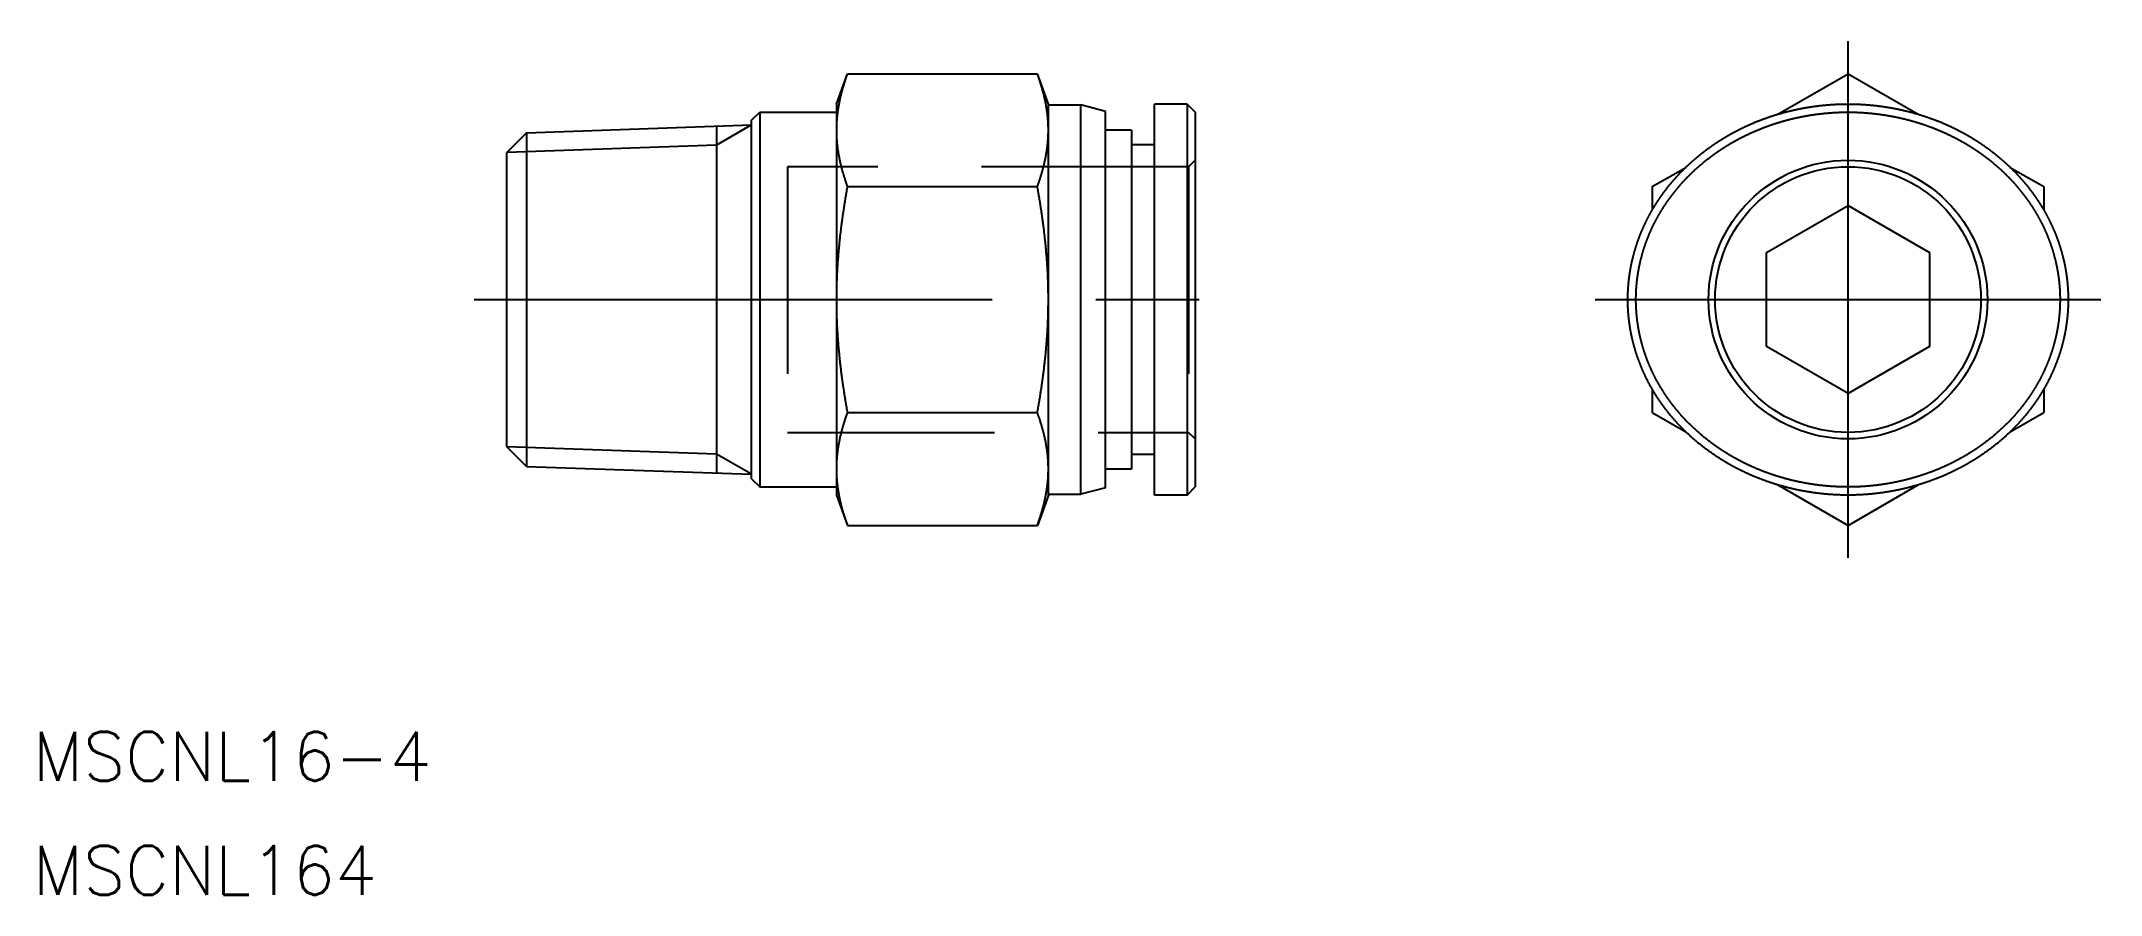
# Model space of a CAD drawing. Extents: x -111 to 16, y -37 to 16.
import ezdxf

# ---------------------------------------------------------------- set-up
doc = ezdxf.new("R2010")
doc.units = 0
doc.linetypes.add('CENTER', pattern=[50.8, 31.75, -6.35, 6.35, -6.35])
doc.linetypes.add('DASHED', pattern=[19.05, 12.7, -6.35])
doc.layers.get('0').update_dxf_attribs({"linetype": 'CONTINUOUS'})
doc.layers.add('CENTER', color=1, linetype='CENTER')
doc.styles.get("Standard").update_dxf_attribs({"font": 'txt.shx', "height": 3, "bigfont": 'bigfont.shx'})

msp = doc.modelspace()

# ---------------------------------------------------------------- texts
at = {"color": 7, "linetype": 'CONTINUOUS'}
for s, p in [('MSCNL16-4', (-111.293279, -29.52688)), ('MSCNL164', (-111.293279, -36.52688))]:
    msp.add_text(s, height=3, dxfattribs=at).set_placement(p)

# ---------------------------------------------------------------- linework, layer by layer
at = {"color": 7, "linetype": 'CONTINUOUS'}
for p, q in [((-62.026951, 12), (-61.351275, 13.856406)), ((-61.351275, 13.856406), (-49.702628, 13.856406)), ((-49.026951, 12), (-49.702628, 13.856406)), ((-4.295699, 11.376284), (0, 13.856406)), ((0, 13.856406), (4.295699, 11.376284)), ((-67.226951, 11), (-66.726951, 11.5)), ((-66.726951, 11.5), (-66.726951, -11.5)), ((-66.726951, 11.5), (-62.026951, 11.5)), ((-62.026951, 12), (-62.026951, 10.392305)), ((-49.026951, 10.392305), (-49.026951, 12)), ((-49.026951, 11.95), (-47.026951, 11.95)), ((-47.026951, -11.95), (-47.026951, 11.95)), ((-45.526951, 11.55), (-47.026951, 11.95)), ((-45.526951, -11.55), (-45.526951, 11.55)), ((-42.526951, -12), (-42.526951, 12)), ((-40.526951, 12), (-42.526951, 12)), ((-40.526951, 12), (-40.526951, -12)), ((-40.526951, 12), (-40.026951, 11.5)), ((-40.026951, 11.5), (-40.026951, -11.5)), ((-81.022905, 10.234593), (-82.226951, 9.030547)), ((-81.022905, 10.234593), (-67.226951, 10.716358)), ((-81.022905, 10.234593), (-81.022905, -10.234593)), ((-69.369165, 10.64155), (-69.369165, -10.64155)), ((-67.226951, -11), (-67.226951, 11)), ((-67.226951, -10.716358), (-67.226951, 10.716358)), ((-62.026951, 10.392305), (-62.026951, 0)), ((-49.026951, 0), (-49.026951, 10.392305)), ((-43.926951, 10.4), (-45.526951, 10.4)), ((-43.926951, 10.4), (-43.926951, -10.4)), ((-82.226951, -9.030547), (-82.226951, 9.030547)), ((-82.226951, -9.0225), (-82.226951, 9.0225)), ((-42.526951, 9.5), (-43.926951, 9.5)), ((-12, 6.928203), (-9.94606, 8.114046)), ((9.94606, 8.114046), (12, 6.928203)), ((-61.351275, 6.928203), (-49.702628, 6.928203)), ((-12, 6.928203), (-12, 5.497474)), ((12, 6.928203), (12, 5.497474)), ((-5, 2.886751), (0, 5.773503)), ((0, 5.773503), (5, 2.886751)), ((-5, -2.886751), (-5, 2.886751)), ((5, 2.886751), (5, -2.886751)), ((-49.026951, -10.392305), (-49.026951, 0)), ((-62.026951, 0), (-62.026951, -10.392305)), ((0, -5.773503), (-5, -2.886751)), ((5, -2.886751), (0, -5.773503)), ((-12, -5.497474), (-12, -6.928203)), ((12, -5.497474), (12, -6.928203)), ((-61.351275, -6.928203), (-49.702628, -6.928203)), ((-12, -6.928203), (-9.94606, -8.114046)), ((9.94606, -8.114046), (12, -6.928203)), ((-81.022905, -10.234593), (-82.226951, -9.030547)), ((-42.526951, -9.5), (-43.926951, -9.5)), ((-81.022905, -10.234593), (-67.226951, -10.716358)), ((-67.226951, -11), (-66.726951, -11.5)), ((-62.026951, -10.392305), (-62.026951, -12)), ((-49.026951, -12), (-49.026951, -10.392305)), ((-43.926951, -10.4), (-45.526951, -10.4)), ((-66.726951, -11.5), (-62.026951, -11.5)), ((-62.026951, -12), (-61.351275, -13.856406)), ((-49.026951, -12), (-49.702628, -13.856406)), ((-49.026951, -11.95), (-47.026951, -11.95)), ((-45.526951, -11.55), (-47.026951, -11.95)), ((-40.526951, -12), (-42.526951, -12)), ((-40.526951, -12), (-40.026951, -11.5)), ((-4.295699, -11.376284), (0, -13.856406)), ((0, -13.856406), (4.295699, -11.376284)), ((-61.351275, -13.856406), (-49.702628, -13.856406))]:
    msp.add_line(p, q, dxfattribs=at)
at = {"color": 3, "linetype": 'CONTINUOUS'}
for p, q in [((-67.226951, 10.716358), (-69.369165, 9.47955)), ((-69.369165, 9.47955), (-82.226951, 9.030547)), ((-69.369165, -9.47955), (-82.226951, -9.030547)), ((-67.226951, -10.716358), (-69.369165, -9.47955))]:
    msp.add_line(p, q, dxfattribs=at)
at = {"color": 3, "linetype": 'DASHED'}
for p, q in [((-40.426951, 8.15), (-65.026951, 8.15)), ((-65.026951, 8.15), (-65.026951, -8.15)), ((-40.026951, 8.55), (-40.426951, 8.15)), ((-40.426951, 8.15), (-40.426951, -8.15)), ((-65.026951, -8.15), (-40.426951, -8.15)), ((-40.426951, -8.15), (-40.026951, -8.55))]:
    msp.add_line(p, q, dxfattribs=at)
at = {"color": 7}
for points in [[(-61.3513, 13.8564, 0), (-61.3658, 13.8163, 0), (-61.3802, 13.7763, 0), (-61.3943, 13.7365, 0), (-61.4083, 13.6968, 0), (-61.4222, 13.6573, 0), (-61.4358, 13.6178, 0), (-61.4493, 13.5785, 0), (-61.4626, 13.5393, 0), (-61.4758, 13.5003, 0), (-61.4887, 13.4613, 0), (-61.5015, 13.4225, 0), (-61.5142, 13.3838, 0), (-61.5267, 13.3452, 0), (-61.539, 13.3068, 0), (-61.5511, 13.2684, 0), (-61.5631, 13.2301, 0), (-61.5749, 13.192, 0), (-61.5865, 13.1539, 0), (-61.598, 13.116, 0), (-61.6093, 13.0781, 0), (-61.6205, 13.0404, 0), (-61.6315, 13.0027, 0), (-61.6423, 12.9652, 0), (-61.653, 12.9277, 0), (-61.6635, 12.8903, 0), (-61.6739, 12.853, 0), (-61.6841, 12.8158, 0), (-61.6942, 12.7787, 0), (-61.7041, 12.7417, 0), (-61.7138, 12.7047, 0), (-61.7234, 12.6679, 0), (-61.7328, 12.6311, 0), (-61.7421, 12.5944, 0), (-61.7512, 12.5577, 0), (-61.7602, 12.5212, 0), (-61.769, 12.4847, 0), (-61.7777, 12.4482, 0), (-61.7862, 12.4119, 0), (-61.7945, 12.3756, 0), (-61.8027, 12.3393, 0), (-61.8108, 12.3031, 0), (-61.8187, 12.267, 0), (-61.8265, 12.231, 0), (-61.8341, 12.195, 0), (-61.8415, 12.159, 0), (-61.8489, 12.1231, 0), (-61.856, 12.0873, 0), (-61.863, 12.0515, 0), (-61.8699, 12.0157, 0), (-61.8766, 11.98, 0), (-61.8832, 11.9444, 0), (-61.8896, 11.9087, 0), (-61.8959, 11.8732, 0), (-61.902, 11.8376, 0), (-61.908, 11.8021, 0), (-61.9138, 11.7666, 0), (-61.9195, 11.7312, 0), (-61.9251, 11.6958, 0), (-61.9305, 11.6604, 0), (-61.9357, 11.6251, 0), (-61.9408, 11.5898, 0), (-61.9458, 11.5545, 0), (-61.9506, 11.5192, 0), (-61.9552, 11.484, 0), (-61.9598, 11.4487, 0), (-61.9641, 11.4135, 0), (-61.9684, 11.3783, 0), (-61.9724, 11.3431, 0), (-61.9764, 11.308, 0), (-61.9802, 11.2728, 0), (-61.9838, 11.2377, 0), (-61.9873, 11.2025, 0), (-61.9907, 11.1674, 0), (-61.9939, 11.1323, 0), (-61.9969, 11.0971, 0), (-61.9998, 11.062, 0), (-62.0026, 11.0269, 0), (-62.0052, 10.9917, 0), (-62.0077, 10.9566, 0), (-62.01, 10.9215, 0), (-62.0122, 10.8863, 0), (-62.0142, 10.8512, 0), (-62.0161, 10.816, 0), (-62.0178, 10.7808, 0), (-62.0194, 10.7456, 0), (-62.0208, 10.7104, 0), (-62.0221, 10.6751, 0), (-62.0232, 10.6399, 0), (-62.0242, 10.6046, 0), (-62.0251, 10.5693, 0), (-62.0257, 10.5339, 0), (-62.0263, 10.4986, 0), (-62.0266, 10.4632, 0), (-62.0269, 10.4278, 0), (-62.027, 10.3923, 0)], [(-49.027, 10.3923, 0), (-49.027, 10.4278, 0), (-49.0273, 10.4632, 0), (-49.0276, 10.4986, 0), (-49.0282, 10.5339, 0), (-49.0289, 10.5693, 0), (-49.0297, 10.6046, 0), (-49.0307, 10.6399, 0), (-49.0318, 10.6751, 0), (-49.0331, 10.7104, 0), (-49.0345, 10.7456, 0), (-49.0361, 10.7808, 0), (-49.0378, 10.816, 0), (-49.0397, 10.8512, 0), (-49.0417, 10.8863, 0), (-49.0439, 10.9215, 0), (-49.0462, 10.9566, 0), (-49.0487, 10.9917, 0), (-49.0513, 11.0269, 0), (-49.0541, 11.062, 0), (-49.057, 11.0971, 0), (-49.06, 11.1323, 0), (-49.0632, 11.1674, 0), (-49.0666, 11.2025, 0), (-49.0701, 11.2377, 0), (-49.0737, 11.2728, 0), (-49.0775, 11.308, 0), (-49.0815, 11.3431, 0), (-49.0855, 11.3783, 0), (-49.0898, 11.4135, 0), (-49.0941, 11.4487, 0), (-49.0987, 11.484, 0), (-49.1033, 11.5192, 0), (-49.1081, 11.5545, 0), (-49.1131, 11.5898, 0), (-49.1182, 11.6251, 0), (-49.1234, 11.6604, 0), (-49.1288, 11.6958, 0), (-49.1344, 11.7312, 0), (-49.1401, 11.7666, 0), (-49.1459, 11.8021, 0), (-49.1519, 11.8376, 0), (-49.158, 11.8732, 0), (-49.1643, 11.9087, 0), (-49.1707, 11.9444, 0), (-49.1773, 11.98, 0), (-49.184, 12.0157, 0), (-49.1909, 12.0515, 0), (-49.1979, 12.0873, 0), (-49.205, 12.1231, 0), (-49.2124, 12.159, 0), (-49.2198, 12.195, 0), (-49.2274, 12.231, 0), (-49.2352, 12.267, 0), (-49.2431, 12.3031, 0), (-49.2512, 12.3393, 0), (-49.2594, 12.3756, 0), (-49.2677, 12.4119, 0), (-49.2762, 12.4482, 0), (-49.2849, 12.4847, 0), (-49.2937, 12.5212, 0), (-49.3027, 12.5577, 0), (-49.3118, 12.5944, 0), (-49.3211, 12.6311, 0), (-49.3305, 12.6679, 0), (-49.3401, 12.7047, 0), (-49.3498, 12.7417, 0), (-49.3597, 12.7787, 0), (-49.3698, 12.8158, 0), (-49.38, 12.853, 0), (-49.3904, 12.8903, 0), (-49.4009, 12.9277, 0), (-49.4116, 12.9652, 0), (-49.4224, 13.0027, 0), (-49.4334, 13.0404, 0), (-49.4446, 13.0781, 0), (-49.4559, 13.116, 0), (-49.4674, 13.1539, 0), (-49.479, 13.192, 0), (-49.4908, 13.2301, 0), (-49.5028, 13.2684, 0), (-49.5149, 13.3068, 0), (-49.5273, 13.3452, 0), (-49.5397, 13.3838, 0), (-49.5524, 13.4225, 0), (-49.5652, 13.4613, 0), (-49.5781, 13.5003, 0), (-49.5913, 13.5393, 0), (-49.6046, 13.5785, 0), (-49.6181, 13.6178, 0), (-49.6317, 13.6573, 0), (-49.6456, 13.6968, 0), (-49.6596, 13.7365, 0), (-49.6737, 13.7763, 0), (-49.6881, 13.8163, 0), (-49.7026, 13.8564, 0)], [(0, -12, 0), (-0.018153, -12, 0), (-0.036299, -12, 0), (-0.054439, -11.9999, 0), (-0.072574, -11.9998, 0), (-0.090704, -11.9997, 0), (-0.10883, -11.9996, 0), (-0.126952, -11.9995, 0), (-0.145072, -11.9993, 0), (-0.163189, -11.9991, 0), (-0.181304, -11.9989, 0), (-0.199419, -11.9987, 0), (-0.217532, -11.9985, 0), (-0.235646, -11.9982, 0), (-0.25376, -11.9979, 0), (-0.271875, -11.9976, 0), (-0.289992, -11.9973, 0), (-0.308111, -11.9969, 0), (-0.326233, -11.9966, 0), (-0.344359, -11.9962, 0), (-0.362488, -11.9957, 0), (-0.380623, -11.9953, 0), (-0.398762, -11.9948, 0), (-0.416908, -11.9944, 0), (-0.43506, -11.9938, 0), (-0.453218, -11.9933, 0), (-0.471385, -11.9928, 0), (-0.48956, -11.9922, 0), (-0.507743, -11.9916, 0), (-0.525936, -11.991, 0), (-0.544138, -11.9903, 0), (-0.562352, -11.9897, 0), (-0.580576, -11.989, 0), (-0.598812, -11.9883, 0), (-0.61706, -11.9875, 0), (-0.635321, -11.9868, 0), (-0.653596, -11.986, 0), (-0.671885, -11.9852, 0), (-0.690188, -11.9844, 0), (-0.708507, -11.9835, 0), (-0.726841, -11.9827, 0), (-0.745192, -11.9818, 0), (-0.76356, -11.9808, 0), (-0.781945, -11.9799, 0), (-0.800348, -11.9789, 0), (-0.81877, -11.9779, 0), (-0.837212, -11.9769, 0), (-0.855673, -11.9759, 0), (-0.874155, -11.9748, 0), (-0.892658, -11.9738, 0), (-0.911183, -11.9727, 0), (-0.92973, -11.9715, 0), (-0.9483, -11.9704, 0), (-0.966893, -11.9692, 0), (-0.98551, -11.968, 0), (-1.00415, -11.9668, 0), (-1.02282, -11.9655, 0), (-1.04151, -11.9642, 0), (-1.06023, -11.9629, 0), (-1.07898, -11.9616, 0), (-1.09775, -11.9603, 0), (-1.11655, -11.9589, 0), (-1.13538, -11.9575, 0), (-1.15424, -11.9561, 0), (-1.17313, -11.9546, 0), (-1.19205, -11.9532, 0), (-1.211, -11.9517, 0), (-1.22998, -11.9501, 0), (-1.24899, -11.9486, 0), (-1.26804, -11.947, 0), (-1.28712, -11.9454, 0), (-1.30623, -11.9438, 0), (-1.32538, -11.9421, 0), (-1.34457, -11.9404, 0), (-1.36379, -11.9387, 0), (-1.38304, -11.9369, 0), (-1.40234, -11.9352, 0), (-1.42167, -11.9334, 0), (-1.44104, -11.9315, 0), (-1.46045, -11.9297, 0), (-1.4799, -11.9278, 0), (-1.49939, -11.9259, 0), (-1.51892, -11.9239, 0), (-1.53849, -11.9219, 0), (-1.55811, -11.9199, 0), (-1.57777, -11.9179, 0), (-1.59747, -11.9158, 0), (-1.61721, -11.9137, 0), (-1.637, -11.9116, 0), (-1.65684, -11.9094, 0), (-1.67672, -11.9072, 0), (-1.69665, -11.905, 0), (-1.71663, -11.9027, 0), (-1.73665, -11.9004, 0), (-1.75672, -11.8981, 0), (-1.77684, -11.8957, 0), (-1.79701, -11.8933, 0), (-1.81724, -11.8909, 0), (-1.83751, -11.8884, 0), (-1.85783, -11.8859, 0), (-1.87821, -11.8834, 0), (-1.89864, -11.8808, 0), (-1.91912, -11.8782, 0), (-1.93966, -11.8755, 0), (-1.96025, -11.8729, 0), (-1.9809, -11.8702, 0), (-2.0016, -11.8674, 0), (-2.02236, -11.8646, 0), (-2.04318, -11.8618, 0), (-2.06405, -11.8589, 0), (-2.08498, -11.856, 0), (-2.10598, -11.8531, 0), (-2.12703, -11.8501, 0), (-2.14814, -11.8471, 0), (-2.16932, -11.8441, 0), (-2.19055, -11.841, 0), (-2.21185, -11.8378, 0), (-2.23322, -11.8347, 0), (-2.25466, -11.8315, 0), (-2.27618, -11.8282, 0), (-2.29776, -11.8249, 0), (-2.31941, -11.8216, 0), (-2.34114, -11.8182, 0), (-2.36293, -11.8148, 0), (-2.38479, -11.8113, 0), (-2.40672, -11.8078, 0), (-2.42871, -11.8042, 0), (-2.45078, -11.8006, 0), (-2.47291, -11.797, 0), (-2.4951, -11.7933, 0), (-2.51737, -11.7895, 0), (-2.5397, -11.7857, 0), (-2.5621, -11.7819, 0), (-2.58456, -11.778, 0), (-2.60708, -11.7741, 0), (-2.62967, -11.7701, 0), (-2.65233, -11.7661, 0), (-2.67505, -11.762, 0), (-2.69783, -11.7579, 0), (-2.72068, -11.7538, 0), (-2.74359, -11.7496, 0), (-2.76656, -11.7453, 0), (-2.78959, -11.741, 0), (-2.81269, -11.7367, 0), (-2.83585, -11.7322, 0), (-2.85906, -11.7278, 0), (-2.88234, -11.7233, 0), (-2.90568, -11.7187, 0), (-2.92908, -11.7141, 0), (-2.95254, -11.7095, 0), (-2.97606, -11.7048, 0), (-2.99963, -11.7, 0), (-3.02327, -11.6952, 0), (-3.04696, -11.6904, 0), (-3.07071, -11.6854, 0), (-3.09452, -11.6805, 0), (-3.11839, -11.6755, 0), (-3.14231, -11.6704, 0), (-3.16629, -11.6653, 0), (-3.19032, -11.6601, 0), (-3.21441, -11.6549, 0), (-3.23855, -11.6496, 0), (-3.26275, -11.6443, 0), (-3.28701, -11.6389, 0), (-3.31132, -11.6334, 0), (-3.33567, -11.6279, 0), (-3.36008, -11.6224, 0), (-3.38454, -11.6168, 0), (-3.40904, -11.6111, 0), (-3.43359, -11.6054, 0), (-3.45819, -11.5996, 0), (-3.48284, -11.5938, 0), (-3.50753, -11.5879, 0), (-3.53226, -11.5819, 0), (-3.55704, -11.5759, 0), (-3.58187, -11.5699, 0), (-3.60674, -11.5638, 0), (-3.63165, -11.5576, 0), (-3.6566, -11.5514, 0), (-3.6816, -11.5451, 0), (-3.70663, -11.5388, 0), (-3.73171, -11.5324, 0), (-3.75683, -11.526, 0), (-3.78198, -11.5195, 0), (-3.80718, -11.5129, 0), (-3.83241, -11.5063, 0), (-3.85769, -11.4996, 0), (-3.883, -11.4929, 0), (-3.90834, -11.4861, 0), (-3.93372, -11.4792, 0), (-3.95914, -11.4723, 0), (-3.98459, -11.4654, 0), (-4.01008, -11.4583, 0), (-4.0356, -11.4513, 0), (-4.06115, -11.4441, 0), (-4.08674, -11.4369, 0), (-4.11236, -11.4297, 0), (-4.13801, -11.4223, 0), (-4.16369, -11.415, 0), (-4.1894, -11.4075, 0), (-4.21514, -11.4, 0), (-4.24092, -11.3925, 0), (-4.26672, -11.3849, 0), (-4.29254, -11.3772, 0), (-4.3184, -11.3695, 0), (-4.34428, -11.3617, 0), (-4.37019, -11.3538, 0), (-4.39612, -11.3459, 0), (-4.42208, -11.338, 0), (-4.44807, -11.3299, 0), (-4.47408, -11.3218, 0), (-4.50011, -11.3137, 0), (-4.52617, -11.3055, 0), (-4.55224, -11.2972, 0), (-4.57834, -11.2888, 0), (-4.60446, -11.2804, 0), (-4.63059, -11.272, 0), (-4.65675, -11.2635, 0), (-4.68292, -11.2549, 0), (-4.70911, -11.2463, 0), (-4.73532, -11.2376, 0), (-4.76155, -11.2288, 0), (-4.78779, -11.22, 0), (-4.81405, -11.2111, 0), (-4.84033, -11.2021, 0), (-4.86663, -11.1931, 0), (-4.89294, -11.1841, 0), (-4.91926, -11.1749, 0), (-4.94561, -11.1657, 0), (-4.97196, -11.1565, 0), (-4.99833, -11.1472, 0), (-5.02472, -11.1378, 0), (-5.05112, -11.1283, 0), (-5.07753, -11.1188, 0), (-5.10396, -11.1093, 0), (-5.1304, -11.0996, 0), (-5.15685, -11.0899, 0), (-5.18332, -11.0802, 0), (-5.20979, -11.0704, 0), (-5.23628, -11.0605, 0), (-5.26278, -11.0505, 0), (-5.28929, -11.0405, 0), (-5.31582, -11.0305, 0), (-5.34235, -11.0203, 0), (-5.36889, -11.0101, 0), (-5.39544, -10.9999, 0), (-5.42201, -10.9895, 0), (-5.44858, -10.9792, 0), (-5.47516, -10.9687, 0), (-5.50175, -10.9582, 0), (-5.52834, -10.9476, 0), (-5.55495, -10.937, 0), (-5.58156, -10.9263, 0), (-5.60818, -10.9155, 0), (-5.63481, -10.9046, 0), (-5.66144, -10.8937, 0), (-5.68808, -10.8828, 0), (-5.71472, -10.8717, 0), (-5.74137, -10.8606, 0), (-5.76803, -10.8495, 0), (-5.79469, -10.8382, 0), (-5.82136, -10.8269, 0), (-5.84803, -10.8156, 0), (-5.8747, -10.8042, 0), (-5.90138, -10.7927, 0), (-5.92806, -10.7811, 0), (-5.95474, -10.7695, 0), (-5.98143, -10.7578, 0), (-6.00812, -10.746, 0), (-6.03481, -10.7342, 0), (-6.0615, -10.7223, 0), (-6.08819, -10.7104, 0), (-6.11489, -10.6984, 0), (-6.14158, -10.6863, 0), (-6.16828, -10.6741, 0), (-6.19497, -10.6619, 0), (-6.22167, -10.6496, 0), (-6.24836, -10.6373, 0), (-6.27506, -10.6249, 0), (-6.30175, -10.6124, 0), (-6.32844, -10.5998, 0), (-6.35513, -10.5872, 0), (-6.38182, -10.5745, 0), (-6.4085, -10.5617, 0), (-6.43518, -10.5489, 0), (-6.46186, -10.536, 0), (-6.48854, -10.5231, 0), (-6.51521, -10.51, 0), (-6.54188, -10.4969, 0), (-6.56854, -10.4838, 0), (-6.5952, -10.4705, 0), (-6.62186, -10.4572, 0), (-6.64851, -10.4439, 0), (-6.67516, -10.4304, 0), (-6.7018, -10.4169, 0), (-6.72844, -10.4033, 0), (-6.75507, -10.3897, 0), (-6.78169, -10.376, 0), (-6.80831, -10.3622, 0), (-6.83492, -10.3483, 0), (-6.86152, -10.3344, 0), (-6.88812, -10.3204, 0), (-6.9147, -10.3063, 0), (-6.94128, -10.2922, 0), (-6.96785, -10.278, 0), (-6.99441, -10.2637, 0), (-7.02096, -10.2494, 0), (-7.04749, -10.235, 0), (-7.07402, -10.2205, 0), (-7.10054, -10.206, 0), (-7.12704, -10.1914, 0), (-7.15354, -10.1767, 0), (-7.18002, -10.1619, 0), (-7.20648, -10.1471, 0), (-7.23294, -10.1322, 0), (-7.25938, -10.1173, 0), (-7.28581, -10.1023, 0), (-7.31222, -10.0872, 0), (-7.33862, -10.072, 0), (-7.365, -10.0568, 0), (-7.39137, -10.0415, 0), (-7.41772, -10.0261, 0), (-7.44405, -10.0107, 0), (-7.47037, -9.99519, 0), (-7.49667, -9.97962, 0), (-7.52295, -9.96398, 0), (-7.54922, -9.94828, 0), (-7.57546, -9.9325, 0), (-7.60169, -9.91666, 0), (-7.6279, -9.90075, 0), (-7.65409, -9.88477, 0), (-7.68026, -9.86872, 0), (-7.70641, -9.85261, 0), (-7.73253, -9.83642, 0), (-7.75864, -9.82017, 0), (-7.78473, -9.80385, 0), (-7.81079, -9.78746, 0), (-7.83683, -9.77101, 0), (-7.86285, -9.75448, 0), (-7.88884, -9.73789, 0), (-7.91481, -9.72123, 0), (-7.94076, -9.7045, 0), (-7.96668, -9.6877, 0), (-7.99258, -9.67084, 0), (-8.01845, -9.65391, 0), (-8.0443, -9.63691, 0), (-8.07012, -9.61984, 0), (-8.09591, -9.60271, 0), (-8.12168, -9.5855, 0), (-8.14742, -9.56823, 0), (-8.17313, -9.55089, 0), (-8.19881, -9.53349, 0), (-8.22447, -9.51601, 0), (-8.2501, -9.49847, 0), (-8.27569, -9.48086, 0), (-8.30126, -9.46318, 0), (-8.3268, -9.44544, 0), (-8.35231, -9.42763, 0), (-8.37778, -9.40975, 0), (-8.40322, -9.3918, 0), (-8.42864, -9.37379, 0), (-8.45401, -9.35571, 0), (-8.47936, -9.33756, 0), (-8.50467, -9.31935, 0), (-8.52995, -9.30107, 0), (-8.5552, -9.28273, 0), (-8.58041, -9.26432, 0), (-8.60558, -9.24585, 0), (-8.63072, -9.22731, 0), (-8.65582, -9.2087, 0), (-8.68089, -9.19003, 0), (-8.70592, -9.1713, 0), (-8.73092, -9.1525, 0), (-8.75587, -9.13364, 0), (-8.78079, -9.11471, 0), (-8.80567, -9.09572, 0), (-8.83051, -9.07666, 0), (-8.85532, -9.05755, 0), (-8.88008, -9.03836, 0), (-8.90481, -9.01912, 0), (-8.92949, -8.99981, 0), (-8.95413, -8.98044, 0), (-8.97874, -8.96101, 0), (-9.0033, -8.94151, 0), (-9.02782, -8.92196, 0), (-9.05229, -8.90234, 0), (-9.07673, -8.88266, 0), (-9.10112, -8.86292, 0), (-9.12547, -8.84311, 0), (-9.14978, -8.82325, 0), (-9.17404, -8.80332, 0), (-9.19825, -8.78333, 0), (-9.22243, -8.76329, 0), (-9.24655, -8.74318, 0), (-9.27063, -8.72301, 0), (-9.29467, -8.70278, 0), (-9.31866, -8.68249, 0), (-9.3426, -8.66215, 0), (-9.36649, -8.64174, 0), (-9.39034, -8.62127, 0), (-9.41414, -8.60075, 0), (-9.43789, -8.58016, 0), (-9.46159, -8.55952, 0), (-9.48524, -8.53882, 0), (-9.50885, -8.51806, 0), (-9.5324, -8.49724, 0), (-9.5559, -8.47636, 0), (-9.57935, -8.45543, 0), (-9.60275, -8.43444, 0), (-9.6261, -8.41339, 0), (-9.6494, -8.39228, 0), (-9.67264, -8.37112, 0), (-9.69584, -8.3499, 0), (-9.71897, -8.32862, 0), (-9.74206, -8.30729, 0), (-9.76509, -8.2859, 0), (-9.78807, -8.26445, 0), (-9.81099, -8.24295, 0), (-9.83386, -8.2214, 0), (-9.85667, -8.19978, 0), (-9.87942, -8.17812, 0), (-9.90212, -8.15639, 0), (-9.92476, -8.13462, 0), (-9.94735, -8.11279, 0), (-9.96987, -8.0909, 0), (-9.99234, -8.06897, 0), (-10.0148, -8.04698, 0), (-10.0371, -8.02493, 0), (-10.0594, -8.00284, 0), (-10.0816, -7.98069, 0), (-10.1038, -7.95849, 0), (-10.1259, -7.93624, 0), (-10.148, -7.91394, 0), (-10.17, -7.89159, 0), (-10.1919, -7.86919, 0), (-10.2138, -7.84673, 0), (-10.2356, -7.82423, 0), (-10.2574, -7.80168, 0), (-10.2791, -7.77908, 0), (-10.3007, -7.75643, 0), (-10.3223, -7.73373, 0), (-10.3438, -7.71099, 0), (-10.3652, -7.68819, 0), (-10.3866, -7.66535, 0), (-10.4079, -7.64247, 0), (-10.4292, -7.61953, 0), (-10.4504, -7.59655, 0), (-10.4715, -7.57352, 0), (-10.4926, -7.55045, 0), (-10.5136, -7.52733, 0), (-10.5345, -7.50417, 0), (-10.5554, -7.48096, 0), (-10.5762, -7.45771, 0), (-10.5969, -7.43441, 0), (-10.6176, -7.41107, 0), (-10.6382, -7.38769, 0), (-10.6588, -7.36426, 0), (-10.6792, -7.34079, 0), (-10.6997, -7.31728, 0), (-10.72, -7.29373, 0), (-10.7403, -7.27013, 0), (-10.7605, -7.2465, 0), (-10.7806, -7.22282, 0), (-10.8007, -7.1991, 0), (-10.8207, -7.17534, 0), (-10.8406, -7.15154, 0), (-10.8605, -7.1277, 0), (-10.8803, -7.10382, 0), (-10.9, -7.0799, 0), (-10.9196, -7.05594, 0), (-10.9392, -7.03195, 0), (-10.9587, -7.00792, 0), (-10.9782, -6.98384, 0), (-10.9975, -6.95974, 0), (-11.0168, -6.93559, 0), (-11.036, -6.91141, 0), (-11.0552, -6.88719, 0), (-11.0743, -6.86293, 0), (-11.0933, -6.83864, 0), (-11.1122, -6.81431, 0), (-11.1311, -6.78995, 0), (-11.1498, -6.76556, 0), (-11.1685, -6.74113, 0), (-11.1872, -6.71668, 0), (-11.2057, -6.69219, 0), (-11.2242, -6.66766, 0), (-11.2426, -6.64311, 0), (-11.261, -6.61853, 0), (-11.2792, -6.59392, 0), (-11.2974, -6.56927, 0), (-11.3155, -6.5446, 0), (-11.3335, -6.51989, 0), (-11.3515, -6.49516, 0), (-11.3694, -6.4704, 0), (-11.3872, -6.4456, 0), (-11.4049, -6.42078, 0), (-11.4226, -6.39593, 0), (-11.4402, -6.37105, 0), (-11.4577, -6.34615, 0), (-11.4751, -6.32121, 0), (-11.4924, -6.29625, 0), (-11.5097, -6.27126, 0), (-11.5269, -6.24624, 0), (-11.5441, -6.2212, 0), (-11.5611, -6.19613, 0), (-11.5781, -6.17103, 0), (-11.595, -6.14591, 0), (-11.6118, -6.12076, 0), (-11.6285, -6.09559, 0), (-11.6452, -6.07039, 0), (-11.6618, -6.04516, 0), (-11.6783, -6.01992, 0), (-11.6948, -5.99464, 0), (-11.7111, -5.96934, 0), (-11.7274, -5.94402, 0), (-11.7436, -5.91867, 0), (-11.7598, -5.8933, 0), (-11.7758, -5.86791, 0), (-11.7918, -5.84249, 0), (-11.8077, -5.81705, 0), (-11.8236, -5.79159, 0), (-11.8393, -5.76611, 0), (-11.855, -5.7406, 0), (-11.8706, -5.71507, 0), (-11.8861, -5.68952, 0), (-11.9016, -5.66395, 0), (-11.917, -5.63836, 0), (-11.9323, -5.61275, 0), (-11.9475, -5.58711, 0), (-11.9626, -5.56146, 0), (-11.9777, -5.53579, 0), (-11.9927, -5.51009, 0), (-12.0076, -5.48438, 0), (-12.0224, -5.45865, 0), (-12.0372, -5.43289, 0), (-12.0518, -5.40712, 0), (-12.0664, -5.38134, 0), (-12.081, -5.35553, 0), (-12.0954, -5.3297, 0), (-12.1098, -5.30386, 0), (-12.1241, -5.278, 0), (-12.1383, -5.25212, 0), (-12.1524, -5.22622, 0), (-12.1665, -5.20031, 0), (-12.1805, -5.17437, 0), (-12.1944, -5.14842, 0), (-12.2082, -5.12245, 0), (-12.222, -5.09646, 0), (-12.2357, -5.07045, 0), (-12.2493, -5.04443, 0), (-12.2628, -5.01838, 0), (-12.2763, -4.99232, 0), (-12.2896, -4.96625, 0), (-12.3029, -4.94015, 0), (-12.3162, -4.91404, 0), (-12.3293, -4.88791, 0), (-12.3424, -4.86177, 0), (-12.3554, -4.83561, 0), (-12.3683, -4.80943, 0), (-12.3812, -4.78323, 0), (-12.394, -4.75702, 0), (-12.4066, -4.73079, 0), (-12.4193, -4.70455, 0), (-12.4318, -4.67829, 0), (-12.4443, -4.65201, 0), (-12.4567, -4.62572, 0), (-12.469, -4.59942, 0), (-12.4813, -4.57309, 0), (-12.4934, -4.54676, 0), (-12.5055, -4.5204, 0), (-12.5176, -4.49404, 0), (-12.5295, -4.46766, 0), (-12.5414, -4.44126, 0), (-12.5532, -4.41485, 0), (-12.5649, -4.38842, 0), (-12.5765, -4.36198, 0), (-12.5881, -4.33552, 0), (-12.5996, -4.30905, 0), (-12.611, -4.28257, 0), (-12.6224, -4.25607, 0), (-12.6336, -4.22956, 0), (-12.6448, -4.20304, 0), (-12.656, -4.1765, 0), (-12.667, -4.14995, 0), (-12.678, -4.12339, 0), (-12.6889, -4.09681, 0), (-12.6997, -4.07022, 0), (-12.7105, -4.04361, 0), (-12.7211, -4.017, 0), (-12.7318, -3.99037, 0), (-12.7423, -3.96373, 0), (-12.7527, -3.93707, 0), (-12.7631, -3.91041, 0), (-12.7734, -3.88373, 0), (-12.7836, -3.85704, 0), (-12.7938, -3.83034, 0), (-12.8039, -3.80363, 0), (-12.8139, -3.7769, 0), (-12.8238, -3.75016, 0), (-12.8337, -3.72342, 0), (-12.8435, -3.69666, 0), (-12.8532, -3.66989, 0), (-12.8628, -3.64311, 0), (-12.8724, -3.61632, 0), (-12.8819, -3.58951, 0), (-12.8913, -3.5627, 0), (-12.9006, -3.53588, 0), (-12.9099, -3.50904, 0), (-12.9191, -3.4822, 0), (-12.9282, -3.45534, 0), (-12.9373, -3.42848, 0), (-12.9463, -3.4016, 0), (-12.9552, -3.37472, 0), (-12.964, -3.34782, 0), (-12.9727, -3.32092, 0), (-12.9814, -3.294, 0), (-12.99, -3.26708, 0), (-12.9986, -3.24015, 0), (-13.007, -3.2132, 0), (-13.0154, -3.18625, 0), (-13.0237, -3.15929, 0), (-13.032, -3.13232, 0), (-13.0402, -3.10534, 0), (-13.0483, -3.07835, 0), (-13.0563, -3.05136, 0), (-13.0642, -3.02435, 0), (-13.0721, -2.99733, 0), (-13.0799, -2.97031, 0), (-13.0876, -2.94328, 0), (-13.0953, -2.91624, 0), (-13.1029, -2.88919, 0), (-13.1104, -2.86214, 0), (-13.1178, -2.83507, 0), (-13.1252, -2.808, 0), (-13.1325, -2.78092, 0), (-13.1397, -2.75383, 0), (-13.1469, -2.72674, 0), (-13.154, -2.69963, 0), (-13.161, -2.67252, 0), (-13.1679, -2.6454, 0), (-13.1747, -2.61828, 0), (-13.1815, -2.59114, 0), (-13.1882, -2.56401, 0), (-13.1949, -2.53686, 0), (-13.2015, -2.5097, 0), (-13.208, -2.48254, 0), (-13.2144, -2.45538, 0), (-13.2207, -2.4282, 0), (-13.227, -2.40102, 0), (-13.2332, -2.37384, 0), (-13.2394, -2.34664, 0), (-13.2454, -2.31944, 0), (-13.2514, -2.29224, 0), (-13.2573, -2.26503, 0), (-13.2632, -2.23781, 0), (-13.269, -2.21058, 0), (-13.2747, -2.18336, 0), (-13.2803, -2.15612, 0), (-13.2859, -2.12888, 0), (-13.2913, -2.10163, 0), (-13.2968, -2.07438, 0), (-13.3021, -2.04713, 0), (-13.3074, -2.01986, 0), (-13.3126, -1.9926, 0), (-13.3177, -1.96533, 0), (-13.3228, -1.93805, 0), (-13.3278, -1.91077, 0), (-13.3327, -1.88348, 0), (-13.3375, -1.85619, 0), (-13.3423, -1.82889, 0), (-13.347, -1.80159, 0), (-13.3516, -1.77429, 0), (-13.3562, -1.74698, 0), (-13.3607, -1.71966, 0), (-13.3651, -1.69234, 0), (-13.3694, -1.66502, 0), (-13.3737, -1.6377, 0), (-13.3779, -1.61036, 0), (-13.382, -1.58303, 0), (-13.3861, -1.55569, 0), (-13.3901, -1.52835, 0), (-13.394, -1.501, 0), (-13.3978, -1.47365, 0), (-13.4016, -1.4463, 0), (-13.4053, -1.41894, 0), (-13.4089, -1.39158, 0), (-13.4125, -1.36421, 0), (-13.416, -1.33684, 0), (-13.4194, -1.30947, 0), (-13.4227, -1.2821, 0), (-13.426, -1.25472, 0), (-13.4292, -1.22734, 0), (-13.4324, -1.19996, 0), (-13.4354, -1.17257, 0), (-13.4384, -1.14518, 0), (-13.4413, -1.11779, 0), (-13.4442, -1.09039, 0), (-13.4469, -1.06299, 0), (-13.4497, -1.03559, 0), (-13.4523, -1.00819, 0), (-13.4549, -0.980784, 0), (-13.4573, -0.953376, 0), (-13.4598, -0.925965, 0), (-13.4621, -0.898553, 0), (-13.4644, -0.871138, 0), (-13.4666, -0.843721, 0), (-13.4687, -0.816302, 0), (-13.4708, -0.788881, 0), (-13.4728, -0.761458, 0), (-13.4747, -0.734034, 0), (-13.4766, -0.706607, 0), (-13.4784, -0.679179, 0), (-13.4801, -0.65175, 0), (-13.4817, -0.624318, 0), (-13.4833, -0.596886, 0), (-13.4848, -0.569452, 0), (-13.4862, -0.542016, 0), (-13.4876, -0.51458, 0), (-13.4889, -0.487142, 0), (-13.4901, -0.459703, 0), (-13.4912, -0.432263, 0), (-13.4923, -0.404822, 0), (-13.4933, -0.37738, 0), (-13.4943, -0.349938, 0), (-13.4951, -0.322494, 0), (-13.4959, -0.29505, 0), (-13.4966, -0.267606, 0), (-13.4973, -0.240161, 0), (-13.4979, -0.212715, 0), (-13.4984, -0.185268, 0), (-13.4988, -0.15782, 0), (-13.4992, -0.130372, 0), (-13.4995, -0.102922, 0), (-13.4997, -0.075472, 0), (-13.4999, -0.048022, 0), (-13.5, -0.020572, 0), (-13.5, 0.006879, 0), (-13.4999, 0.034329, 0), (-13.4998, 0.061779, 0), (-13.4996, 0.089229, 0), (-13.4994, 0.116678, 0), (-13.499, 0.144127, 0), (-13.4986, 0.171574, 0), (-13.4981, 0.199021, 0), (-13.4976, 0.226466, 0), (-13.497, 0.25391, 0), (-13.4963, 0.281353, 0), (-13.4955, 0.308794, 0), (-13.4947, 0.336233, 0), (-13.4938, 0.363671, 0), (-13.4928, 0.391106, 0), (-13.4918, 0.418539, 0), (-13.4907, 0.44597, 0), (-13.4895, 0.473398, 0), (-13.4882, 0.500823, 0), (-13.4869, 0.528246, 0), (-13.4855, 0.555665, 0), (-13.484, 0.583081, 0), (-13.4825, 0.610494, 0), (-13.4809, 0.637904, 0), (-13.4792, 0.66531, 0), (-13.4775, 0.692712, 0), (-13.4757, 0.72011, 0), (-13.4738, 0.747505, 0), (-13.4718, 0.774895, 0), (-13.4698, 0.80228, 0), (-13.4677, 0.829661, 0), (-13.4655, 0.857038, 0), (-13.4633, 0.884409, 0), (-13.461, 0.911776, 0), (-13.4586, 0.939137, 0), (-13.4561, 0.966493, 0), (-13.4536, 0.993844, 0), (-13.451, 1.02119, 0), (-13.4484, 1.04853, 0), (-13.4456, 1.07586, 0), (-13.4428, 1.10319, 0), (-13.4399, 1.13051, 0), (-13.437, 1.15782, 0), (-13.434, 1.18513, 0), (-13.4309, 1.21243, 0), (-13.4278, 1.23973, 0), (-13.4245, 1.26702, 0), (-13.4212, 1.2943, 0), (-13.4179, 1.32157, 0), (-13.4144, 1.34883, 0), (-13.4109, 1.37609, 0), (-13.4074, 1.40334, 0), (-13.4037, 1.43059, 0), (-13.4, 1.45782, 0), (-13.3962, 1.48505, 0), (-13.3924, 1.51226, 0), (-13.3884, 1.53947, 0), (-13.3845, 1.56667, 0), (-13.3804, 1.59386, 0), (-13.3763, 1.62105, 0), (-13.372, 1.64822, 0), (-13.3678, 1.67538, 0), (-13.3634, 1.70253, 0), (-13.359, 1.72968, 0), (-13.3545, 1.75681, 0), (-13.35, 1.78393, 0), (-13.3454, 1.81104, 0), (-13.3407, 1.83814, 0), (-13.3359, 1.86523, 0), (-13.3311, 1.89231, 0), (-13.3262, 1.91938, 0), (-13.3212, 1.94643, 0), (-13.3162, 1.97348, 0), (-13.3111, 2.00051, 0), (-13.3059, 2.02753, 0), (-13.3006, 2.05453, 0), (-13.2953, 2.08153, 0), (-13.2899, 2.10851, 0), (-13.2845, 2.13548, 0), (-13.279, 2.16244, 0), (-13.2734, 2.18938, 0), (-13.2677, 2.21631, 0), (-13.262, 2.24323, 0), (-13.2562, 2.27013, 0), (-13.2503, 2.29702, 0), (-13.2444, 2.32389, 0), (-13.2384, 2.35075, 0), (-13.2323, 2.3776, 0), (-13.2262, 2.40443, 0), (-13.22, 2.43124, 0), (-13.2137, 2.45804, 0), (-13.2074, 2.48483, 0), (-13.201, 2.5116, 0), (-13.1945, 2.53836, 0), (-13.1879, 2.56509, 0), (-13.1813, 2.59182, 0), (-13.1746, 2.61852, 0), (-13.1679, 2.64521, 0), (-13.1611, 2.67189, 0), (-13.1542, 2.69855, 0), (-13.1472, 2.72519, 0), (-13.1402, 2.75181, 0), (-13.1331, 2.77841, 0), (-13.126, 2.805, 0), (-13.1188, 2.83157, 0), (-13.1115, 2.85813, 0), (-13.1041, 2.88466, 0), (-13.0967, 2.91118, 0), (-13.0892, 2.93768, 0), (-13.0817, 2.96416, 0), (-13.074, 2.99062, 0), (-13.0663, 3.01706, 0), (-13.0586, 3.04348, 0), (-13.0508, 3.06989, 0), (-13.0429, 3.09627, 0), (-13.0349, 3.12264, 0), (-13.0269, 3.14898, 0), (-13.0188, 3.1753, 0), (-13.0106, 3.20161, 0), (-13.0024, 3.22789, 0), (-12.9941, 3.25416, 0), (-12.9858, 3.2804, 0), (-12.9774, 3.30662, 0), (-12.9689, 3.33282, 0), (-12.9603, 3.359, 0), (-12.9517, 3.38516, 0), (-12.943, 3.41129, 0), (-12.9343, 3.4374, 0), (-12.9255, 3.4635, 0), (-12.9166, 3.48956, 0), (-12.9076, 3.51561, 0), (-12.8986, 3.54163, 0), (-12.8896, 3.56764, 0), (-12.8804, 3.59361, 0), (-12.8712, 3.61957, 0), (-12.8619, 3.6455, 0), (-12.8526, 3.67141, 0), (-12.8432, 3.69729, 0), (-12.8338, 3.72315, 0), (-12.8242, 3.74899, 0), (-12.8146, 3.7748, 0), (-12.805, 3.80059, 0), (-12.7953, 3.82636, 0), (-12.7855, 3.8521, 0), (-12.7757, 3.87781, 0), (-12.7657, 3.9035, 0), (-12.7558, 3.92916, 0), (-12.7457, 3.9548, 0), (-12.7356, 3.98042, 0), (-12.7255, 4.006, 0), (-12.7153, 4.03157, 0), (-12.705, 4.0571, 0), (-12.6946, 4.08261, 0), (-12.6842, 4.1081, 0), (-12.6738, 4.13355, 0), (-12.6632, 4.15898, 0), (-12.6526, 4.18439, 0), (-12.642, 4.20976, 0), (-12.6313, 4.23511, 0), (-12.6205, 4.26044, 0), (-12.6096, 4.28573, 0), (-12.5987, 4.311, 0), (-12.5878, 4.33624, 0), (-12.5767, 4.36145, 0), (-12.5656, 4.38663, 0), (-12.5545, 4.41179, 0), (-12.5433, 4.43691, 0), (-12.532, 4.46201, 0), (-12.5207, 4.48708, 0), (-12.5093, 4.51212, 0), (-12.4978, 4.53713, 0), (-12.4863, 4.56211, 0), (-12.4748, 4.58706, 0), (-12.4631, 4.61198, 0), (-12.4514, 4.63687, 0), (-12.4397, 4.66174, 0), (-12.4279, 4.68657, 0), (-12.416, 4.71137, 0), (-12.4041, 4.73614, 0), (-12.3921, 4.76088, 0), (-12.38, 4.78559, 0), (-12.3679, 4.81027, 0), (-12.3557, 4.83492, 0), (-12.3435, 4.85953, 0), (-12.3312, 4.88412, 0), (-12.3189, 4.90867, 0), (-12.3065, 4.93319, 0), (-12.294, 4.95768, 0), (-12.2815, 4.98213, 0), (-12.2689, 5.00656, 0), (-12.2563, 5.03095, 0), (-12.2436, 5.05531, 0), (-12.2308, 5.07963, 0), (-12.218, 5.10392, 0), (-12.2052, 5.12818, 0), (-12.1922, 5.15241, 0), (-12.1793, 5.1766, 0), (-12.1662, 5.20076, 0), (-12.1531, 5.22489, 0), (-12.14, 5.24898, 0), (-12.1268, 5.27304, 0), (-12.1135, 5.29707, 0), (-12.1002, 5.32106, 0), (-12.0868, 5.34501, 0), (-12.0734, 5.36894, 0), (-12.0599, 5.39283, 0), (-12.0464, 5.41668, 0), (-12.0328, 5.4405, 0), (-12.0191, 5.46429, 0), (-12.0054, 5.48804, 0), (-11.9917, 5.51176, 0), (-11.9779, 5.53544, 0), (-11.964, 5.55909, 0), (-11.9501, 5.5827, 0), (-11.9361, 5.60628, 0), (-11.9221, 5.62982, 0), (-11.908, 5.65333, 0), (-11.8938, 5.6768, 0), (-11.8796, 5.70023, 0), (-11.8654, 5.72363, 0), (-11.8511, 5.747, 0), (-11.8367, 5.77032, 0), (-11.8223, 5.79362, 0), (-11.8079, 5.81687, 0), (-11.7933, 5.84009, 0), (-11.7788, 5.86328, 0), (-11.7642, 5.88642, 0), (-11.7495, 5.90954, 0), (-11.7348, 5.93261, 0), (-11.72, 5.95565, 0), (-11.7052, 5.97865, 0), (-11.6903, 6.00161, 0), (-11.6753, 6.02454, 0), (-11.6604, 6.04743, 0), (-11.6453, 6.07028, 0), (-11.6302, 6.09309, 0), (-11.6151, 6.11587, 0), (-11.5999, 6.13861, 0), (-11.5847, 6.16131, 0), (-11.5694, 6.18398, 0), (-11.554, 6.2066, 0), (-11.5386, 6.22919, 0), (-11.5232, 6.25174, 0), (-11.5077, 6.27425, 0), (-11.4921, 6.29673, 0), (-11.4766, 6.31916, 0), (-11.4609, 6.34156, 0), (-11.4452, 6.36392, 0), (-11.4295, 6.38624, 0), (-11.4137, 6.40852, 0), (-11.3978, 6.43076, 0), (-11.3819, 6.45296, 0), (-11.366, 6.47513, 0), (-11.35, 6.49725, 0), (-11.334, 6.51934, 0), (-11.3179, 6.54139, 0), (-11.3017, 6.56341, 0), (-11.2855, 6.58538, 0), (-11.2693, 6.60731, 0), (-11.253, 6.62921, 0), (-11.2367, 6.65107, 0), (-11.2203, 6.67289, 0), (-11.2039, 6.69467, 0), (-11.1874, 6.71641, 0), (-11.1709, 6.73811, 0), (-11.1543, 6.75977, 0), (-11.1376, 6.7814, 0), (-11.121, 6.80299, 0), (-11.1043, 6.82453, 0), (-11.0875, 6.84604, 0), (-11.0707, 6.86751, 0), (-11.0538, 6.88894, 0), (-11.0369, 6.91033, 0), (-11.0199, 6.93168, 0), (-11.0029, 6.953, 0), (-10.9859, 6.97427, 0), (-10.9688, 6.9955, 0), (-10.9516, 7.0167, 0), (-10.9344, 7.03785, 0), (-10.9172, 7.05897, 0), (-10.8999, 7.08004, 0), (-10.8826, 7.10108, 0), (-10.8652, 7.12208, 0), (-10.8478, 7.14303, 0), (-10.8303, 7.16395, 0), (-10.8128, 7.18483, 0), (-10.7952, 7.20567, 0), (-10.7776, 7.22646, 0), (-10.7599, 7.24722, 0), (-10.7422, 7.26794, 0), (-10.7245, 7.28862, 0), (-10.7067, 7.30926, 0), (-10.6889, 7.32985, 0), (-10.671, 7.35041, 0), (-10.6531, 7.37093, 0), (-10.6351, 7.39141, 0), (-10.6171, 7.41184, 0), (-10.599, 7.43224, 0), (-10.5809, 7.4526, 0), (-10.5628, 7.47291, 0), (-10.5446, 7.49319, 0), (-10.5263, 7.51342, 0), (-10.508, 7.53361, 0), (-10.4897, 7.55377, 0), (-10.4713, 7.57388, 0), (-10.4529, 7.59395, 0), (-10.4345, 7.61398, 0), (-10.416, 7.63397, 0), (-10.3974, 7.65392, 0), (-10.3788, 7.67383, 0), (-10.3602, 7.6937, 0), (-10.3415, 7.71353, 0), (-10.3228, 7.73331, 0), (-10.304, 7.75306, 0), (-10.2852, 7.77276, 0), (-10.2664, 7.79242, 0), (-10.2475, 7.81204, 0), (-10.2286, 7.83162, 0), (-10.2096, 7.85116, 0), (-10.1906, 7.87066, 0), (-10.1715, 7.89011, 0), (-10.1524, 7.90952, 0), (-10.1333, 7.9289, 0), (-10.1141, 7.94823, 0), (-10.0949, 7.96751, 0), (-10.0756, 7.98676, 0), (-10.0563, 8.00597, 0), (-10.0369, 8.02513, 0), (-10.0176, 8.04425, 0), (-9.99812, 8.06333, 0), (-9.97865, 8.08237, 0), (-9.95913, 8.10136, 0), (-9.93958, 8.12032, 0), (-9.91998, 8.13923, 0), (-9.90034, 8.15809, 0), (-9.88067, 8.17692, 0), (-9.86095, 8.19571, 0), (-9.84119, 8.21445, 0), (-9.82139, 8.23315, 0), (-9.80156, 8.2518, 0), (-9.78168, 8.27042, 0), (-9.76176, 8.28899, 0), (-9.74181, 8.30752, 0), (-9.72181, 8.32601, 0), (-9.70177, 8.34445, 0), (-9.6817, 8.36285, 0), (-9.66159, 8.38121, 0), (-9.64144, 8.39952, 0), (-9.62124, 8.4178, 0), (-9.60101, 8.43603, 0), (-9.58075, 8.45421, 0), (-9.56044, 8.47236, 0), (-9.5401, 8.49046, 0), (-9.51971, 8.50852, 0), (-9.49929, 8.52653, 0), (-9.47883, 8.5445, 0), (-9.45833, 8.56243, 0), (-9.4378, 8.58032, 0), (-9.41723, 8.59816, 0), (-9.39662, 8.61595, 0), (-9.37597, 8.63371, 0), (-9.35529, 8.65142, 0), (-9.33456, 8.66909, 0), (-9.31381, 8.68671, 0), (-9.29301, 8.70429, 0), (-9.27218, 8.72183, 0), (-9.25131, 8.73932, 0), (-9.2304, 8.75677, 0), (-9.20946, 8.77417, 0), (-9.18848, 8.79154, 0), (-9.16747, 8.80885, 0), (-9.14642, 8.82613, 0), (-9.12533, 8.84335, 0), (-9.10421, 8.86054, 0), (-9.08305, 8.87768, 0), (-9.06186, 8.89478, 0), (-9.04063, 8.91183, 0), (-9.01937, 8.92884, 0), (-8.99807, 8.9458, 0), (-8.97674, 8.96272, 0), (-8.95537, 8.9796, 0), (-8.93396, 8.99643, 0), (-8.91252, 9.01321, 0), (-8.89105, 9.02996, 0), (-8.86954, 9.04665, 0), (-8.848, 9.0633, 0), (-8.82643, 9.07991, 0), (-8.80482, 9.09647, 0), (-8.78317, 9.11299, 0), (-8.76149, 9.12947, 0), (-8.73978, 9.14589, 0), (-8.71804, 9.16228, 0), (-8.69626, 9.17861, 0), (-8.67445, 9.19491, 0), (-8.6526, 9.21116, 0), (-8.63072, 9.22736, 0), (-8.60881, 9.24352, 0), (-8.58687, 9.25963, 0), (-8.56489, 9.2757, 0), (-8.54288, 9.29172, 0), (-8.52084, 9.30769, 0), (-8.49877, 9.32363, 0), (-8.47666, 9.33951, 0), (-8.45452, 9.35535, 0), (-8.43235, 9.37115, 0), (-8.41015, 9.3869, 0), (-8.38792, 9.4026, 0), (-8.36565, 9.41826, 0), (-8.34336, 9.43387, 0), (-8.32103, 9.44944, 0), (-8.29867, 9.46496, 0), (-8.27628, 9.48044, 0), (-8.25386, 9.49587, 0), (-8.23141, 9.51125, 0), (-8.20893, 9.52659, 0), (-8.18642, 9.54189, 0), (-8.16388, 9.55713, 0), (-8.1413, 9.57233, 0), (-8.1187, 9.58749, 0), (-8.09607, 9.6026, 0), (-8.07341, 9.61766, 0), (-8.05072, 9.63268, 0), (-8.028, 9.64765, 0), (-8.00524, 9.66257, 0), (-7.98247, 9.67745, 0), (-7.95966, 9.69229, 0), (-7.93682, 9.70707, 0), (-7.91395, 9.72181, 0), (-7.89106, 9.73651, 0), (-7.86813, 9.75115, 0), (-7.84518, 9.76576, 0), (-7.8222, 9.78031, 0), (-7.79919, 9.79482, 0), (-7.77615, 9.80928, 0), (-7.75309, 9.8237, 0), (-7.73, 9.83807, 0), (-7.70688, 9.85239, 0), (-7.68373, 9.86666, 0), (-7.66055, 9.88089, 0), (-7.63735, 9.89508, 0), (-7.61412, 9.90921, 0), (-7.59086, 9.9233, 0), (-7.56758, 9.93734, 0), (-7.54427, 9.95134, 0), (-7.52093, 9.96529, 0), (-7.49757, 9.97919, 0), (-7.47418, 9.99304, 0), (-7.45076, 10.0069, 0), (-7.42732, 10.0206, 0), (-7.40385, 10.0343, 0), (-7.38036, 10.048, 0), (-7.35684, 10.0616, 0), (-7.33329, 10.0752, 0), (-7.30972, 10.0887, 0), (-7.28612, 10.1022, 0), (-7.2625, 10.1156, 0), (-7.23886, 10.129, 0), (-7.21518, 10.1423, 0), (-7.19149, 10.1556, 0), (-7.16777, 10.1689, 0), (-7.14402, 10.1821, 0), (-7.12025, 10.1952, 0), (-7.09646, 10.2083, 0), (-7.07264, 10.2214, 0), (-7.0488, 10.2344, 0), (-7.02494, 10.2473, 0), (-7.00105, 10.2602, 0), (-6.97714, 10.2731, 0), (-6.95321, 10.2859, 0), (-6.92925, 10.2987, 0), (-6.90527, 10.3114, 0), (-6.88127, 10.3241, 0), (-6.85724, 10.3367, 0), (-6.83319, 10.3493, 0), (-6.80912, 10.3618, 0), (-6.78503, 10.3743, 0), (-6.76091, 10.3867, 0), (-6.73677, 10.3991, 0), (-6.71261, 10.4114, 0), (-6.68842, 10.4237, 0), (-6.66422, 10.436, 0), (-6.63999, 10.4482, 0), (-6.61574, 10.4603, 0), (-6.59147, 10.4724, 0), (-6.56717, 10.4845, 0), (-6.54286, 10.4965, 0), (-6.51852, 10.5084, 0), (-6.49416, 10.5203, 0), (-6.46978, 10.5322, 0), (-6.44538, 10.544, 0), (-6.42096, 10.5558, 0), (-6.39651, 10.5675, 0), (-6.37205, 10.5792, 0), (-6.34756, 10.5908, 0), (-6.32306, 10.6024, 0), (-6.29853, 10.6139, 0), (-6.27398, 10.6254, 0), (-6.24941, 10.6368, 0), (-6.22482, 10.6482, 0), (-6.20021, 10.6595, 0), (-6.17558, 10.6708, 0), (-6.15093, 10.6821, 0), (-6.12626, 10.6933, 0), (-6.10157, 10.7044, 0), (-6.07686, 10.7155, 0), (-6.05213, 10.7266, 0), (-6.02738, 10.7376, 0), (-6.00261, 10.7485, 0), (-5.97782, 10.7594, 0), (-5.95301, 10.7703, 0), (-5.92819, 10.7811, 0), (-5.90334, 10.7919, 0), (-5.87847, 10.8026, 0), (-5.85359, 10.8133, 0), (-5.82868, 10.8239, 0), (-5.80376, 10.8345, 0), (-5.77882, 10.845, 0), (-5.75385, 10.8555, 0), (-5.72887, 10.8659, 0), (-5.70388, 10.8763, 0), (-5.67886, 10.8866, 0), (-5.65382, 10.8969, 0), (-5.62877, 10.9072, 0), (-5.6037, 10.9174, 0), (-5.57861, 10.9275, 0), (-5.5535, 10.9376, 0), (-5.52838, 10.9477, 0), (-5.50323, 10.9577, 0), (-5.47807, 10.9676, 0), (-5.45289, 10.9775, 0), (-5.4277, 10.9874, 0), (-5.40248, 10.9972, 0), (-5.37725, 11.007, 0), (-5.352, 11.0167, 0), (-5.32674, 11.0264, 0), (-5.30145, 11.036, 0), (-5.27615, 11.0456, 0), (-5.25084, 11.0551, 0), (-5.2255, 11.0646, 0), (-5.20015, 11.074, 0), (-5.17478, 11.0834, 0), (-5.1494, 11.0927, 0), (-5.124, 11.102, 0), (-5.09858, 11.1113, 0), (-5.07315, 11.1205, 0), (-5.0477, 11.1296, 0), (-5.02223, 11.1387, 0), (-4.99674, 11.1478, 0), (-4.97125, 11.1568, 0), (-4.94573, 11.1657, 0), (-4.9202, 11.1746, 0), (-4.89465, 11.1835, 0), (-4.86909, 11.1923, 0), (-4.84351, 11.2011, 0), (-4.81791, 11.2098, 0), (-4.7923, 11.2185, 0), (-4.76668, 11.2271, 0), (-4.74104, 11.2357, 0), (-4.71538, 11.2442, 0), (-4.68971, 11.2527, 0), (-4.66402, 11.2611, 0), (-4.63832, 11.2695, 0), (-4.61261, 11.2778, 0), (-4.58688, 11.2861, 0), (-4.56113, 11.2944, 0), (-4.53537, 11.3025, 0), (-4.50959, 11.3107, 0), (-4.4838, 11.3188, 0), (-4.458, 11.3268, 0), (-4.43218, 11.3348, 0), (-4.40635, 11.3428, 0), (-4.3805, 11.3507, 0), (-4.35464, 11.3586, 0), (-4.32876, 11.3664, 0), (-4.30287, 11.3741, 0), (-4.27697, 11.3819, 0), (-4.25105, 11.3895, 0), (-4.22512, 11.3971, 0), (-4.19918, 11.4047, 0), (-4.17322, 11.4122, 0), (-4.14725, 11.4197, 0), (-4.12127, 11.4272, 0), (-4.09527, 11.4345, 0), (-4.06926, 11.4419, 0), (-4.04323, 11.4492, 0), (-4.0172, 11.4564, 0), (-3.99115, 11.4636, 0), (-3.96508, 11.4707, 0), (-3.93901, 11.4778, 0), (-3.91292, 11.4849, 0), (-3.88682, 11.4919, 0), (-3.86071, 11.4988, 0), (-3.83458, 11.5057, 0), (-3.80844, 11.5126, 0), (-3.78229, 11.5194, 0), (-3.75613, 11.5262, 0), (-3.72996, 11.5329, 0), (-3.70377, 11.5395, 0), (-3.67757, 11.5462, 0), (-3.65136, 11.5527, 0), (-3.62514, 11.5593, 0), (-3.59891, 11.5657, 0), (-3.57266, 11.5722, 0), (-3.54641, 11.5785, 0), (-3.52014, 11.5849, 0), (-3.49386, 11.5912, 0), (-3.46757, 11.5974, 0), (-3.44127, 11.6036, 0), (-3.41496, 11.6097, 0), (-3.38863, 11.6158, 0), (-3.3623, 11.6219, 0), (-3.33595, 11.6279, 0), (-3.3096, 11.6338, 0), (-3.28323, 11.6397, 0), (-3.25685, 11.6456, 0), (-3.23047, 11.6514, 0), (-3.20407, 11.6571, 0), (-3.17766, 11.6628, 0), (-3.15124, 11.6685, 0), (-3.12481, 11.6741, 0), (-3.09838, 11.6797, 0), (-3.07193, 11.6852, 0), (-3.04547, 11.6907, 0), (-3.019, 11.6961, 0), (-2.99252, 11.7015, 0), (-2.96604, 11.7068, 0), (-2.93954, 11.7121, 0), (-2.91303, 11.7173, 0), (-2.88652, 11.7225, 0), (-2.86, 11.7276, 0), (-2.83346, 11.7327, 0), (-2.80692, 11.7377, 0), (-2.78037, 11.7427, 0), (-2.75381, 11.7477, 0), (-2.72724, 11.7526, 0), (-2.70066, 11.7574, 0), (-2.67407, 11.7622, 0), (-2.64748, 11.767, 0), (-2.62087, 11.7717, 0), (-2.59426, 11.7763, 0), (-2.56764, 11.781, 0), (-2.54101, 11.7855, 0), (-2.51437, 11.79, 0), (-2.48773, 11.7945, 0), (-2.46108, 11.7989, 0), (-2.43441, 11.8033, 0), (-2.40775, 11.8076, 0), (-2.38107, 11.8119, 0), (-2.35439, 11.8161, 0), (-2.32769, 11.8203, 0), (-2.301, 11.8244, 0), (-2.27429, 11.8285, 0), (-2.24758, 11.8325, 0), (-2.22086, 11.8365, 0), (-2.19413, 11.8404, 0), (-2.16739, 11.8443, 0), (-2.14065, 11.8482, 0), (-2.1139, 11.852, 0), (-2.08715, 11.8557, 0), (-2.06039, 11.8594, 0), (-2.03362, 11.8631, 0), (-2.00684, 11.8667, 0), (-1.98006, 11.8702, 0), (-1.95327, 11.8737, 0), (-1.92648, 11.8772, 0), (-1.89968, 11.8806, 0), (-1.87287, 11.884, 0), (-1.84606, 11.8873, 0), (-1.81924, 11.8905, 0), (-1.79242, 11.8938, 0), (-1.76559, 11.8969, 0), (-1.73875, 11.9001, 0), (-1.71191, 11.9031, 0), (-1.68507, 11.9062, 0), (-1.65821, 11.9091, 0), (-1.63136, 11.9121, 0), (-1.60449, 11.9149, 0), (-1.57763, 11.9178, 0), (-1.55075, 11.9206, 0), (-1.52388, 11.9233, 0), (-1.497, 11.926, 0), (-1.47011, 11.9286, 0), (-1.44322, 11.9312, 0), (-1.41632, 11.9338, 0), (-1.38942, 11.9363, 0), (-1.36251, 11.9387, 0), (-1.33561, 11.9411, 0), (-1.30869, 11.9435, 0), (-1.28177, 11.9458, 0), (-1.25485, 11.948, 0), (-1.22793, 11.9503, 0), (-1.201, 11.9524, 0), (-1.17406, 11.9545, 0), (-1.14712, 11.9566, 0), (-1.12018, 11.9586, 0), (-1.09324, 11.9606, 0), (-1.06629, 11.9625, 0), (-1.03934, 11.9644, 0), (-1.01238, 11.9662, 0), (-0.985425, 11.968, 0), (-0.958464, 11.9697, 0), (-0.931499, 11.9714, 0), (-0.904532, 11.973, 0), (-0.877562, 11.9746, 0), (-0.850589, 11.9762, 0), (-0.823613, 11.9776, 0), (-0.796635, 11.9791, 0), (-0.769654, 11.9805, 0), (-0.742671, 11.9818, 0), (-0.715685, 11.9831, 0), (-0.688697, 11.9844, 0), (-0.661707, 11.9856, 0), (-0.634715, 11.9867, 0), (-0.60772, 11.9878, 0), (-0.580724, 11.9889, 0), (-0.553726, 11.9899, 0), (-0.526726, 11.9909, 0), (-0.499725, 11.9918, 0), (-0.472722, 11.9926, 0), (-0.445717, 11.9935, 0), (-0.418711, 11.9942, 0), (-0.391704, 11.9949, 0), (-0.364695, 11.9956, 0), (-0.337685, 11.9962, 0), (-0.310674, 11.9968, 0), (-0.283663, 11.9973, 0), (-0.25665, 11.9978, 0), (-0.229636, 11.9983, 0), (-0.202622, 11.9986, 0), (-0.175607, 11.999, 0), (-0.148592, 11.9993, 0), (-0.121576, 11.9995, 0), (-0.094559, 11.9997, 0), (-0.067543, 11.9998, 0), (-0.040526, 11.9999, 0), (-0.013509, 12, 0), (0.013508, 12, 0), (0.040525, 11.9999, 0), (0.067542, 11.9998, 0), (0.094559, 11.9997, 0), (0.121575, 11.9995, 0), (0.148591, 11.9993, 0), (0.175606, 11.999, 0), (0.202621, 11.9986, 0), (0.229636, 11.9983, 0), (0.256649, 11.9978, 0), (0.283662, 11.9973, 0), (0.310674, 11.9968, 0), (0.337685, 11.9962, 0), (0.364694, 11.9956, 0), (0.391703, 11.9949, 0), (0.41871, 11.9942, 0), (0.445716, 11.9935, 0), (0.472721, 11.9926, 0), (0.499724, 11.9918, 0), (0.526726, 11.9909, 0), (0.553725, 11.9899, 0), (0.580724, 11.9889, 0), (0.60772, 11.9878, 0), (0.634714, 11.9867, 0), (0.661706, 11.9856, 0), (0.688697, 11.9844, 0), (0.715685, 11.9831, 0), (0.74267, 11.9818, 0), (0.769654, 11.9805, 0), (0.796634, 11.9791, 0), (0.823613, 11.9776, 0), (0.850588, 11.9762, 0), (0.877562, 11.9746, 0), (0.904532, 11.973, 0), (0.931499, 11.9714, 0), (0.958463, 11.9697, 0), (0.985425, 11.968, 0), (1.01238, 11.9662, 0), (1.03934, 11.9644, 0), (1.06629, 11.9625, 0), (1.09324, 11.9606, 0), (1.12018, 11.9586, 0), (1.14712, 11.9566, 0), (1.17406, 11.9545, 0), (1.20099, 11.9524, 0), (1.22792, 11.9503, 0), (1.25485, 11.948, 0), (1.28177, 11.9458, 0), (1.30869, 11.9435, 0), (1.3356, 11.9411, 0), (1.36251, 11.9387, 0), (1.38942, 11.9363, 0), (1.41632, 11.9338, 0), (1.44322, 11.9312, 0), (1.47011, 11.9286, 0), (1.497, 11.926, 0), (1.52388, 11.9233, 0), (1.55075, 11.9206, 0), (1.57763, 11.9178, 0), (1.60449, 11.9149, 0), (1.63136, 11.9121, 0), (1.65821, 11.9091, 0), (1.68507, 11.9062, 0), (1.71191, 11.9031, 0), (1.73875, 11.9, 0), (1.76559, 11.8969, 0), (1.79242, 11.8938, 0), (1.81924, 11.8905, 0), (1.84606, 11.8873, 0), (1.87287, 11.884, 0), (1.89968, 11.8806, 0), (1.92648, 11.8772, 0), (1.95327, 11.8737, 0), (1.98006, 11.8702, 0), (2.00684, 11.8667, 0), (2.03362, 11.8631, 0), (2.06039, 11.8594, 0), (2.08715, 11.8557, 0), (2.1139, 11.852, 0), (2.14065, 11.8482, 0), (2.16739, 11.8443, 0), (2.19413, 11.8404, 0), (2.22086, 11.8365, 0), (2.24758, 11.8325, 0), (2.27429, 11.8285, 0), (2.301, 11.8244, 0), (2.3277, 11.8203, 0), (2.35439, 11.8161, 0), (2.38107, 11.8119, 0), (2.40775, 11.8076, 0), (2.43442, 11.8033, 0), (2.46108, 11.7989, 0), (2.48773, 11.7945, 0), (2.51437, 11.79, 0), (2.54101, 11.7855, 0), (2.56764, 11.781, 0), (2.59426, 11.7763, 0), (2.62087, 11.7717, 0), (2.64748, 11.767, 0), (2.67407, 11.7622, 0), (2.70066, 11.7574, 0), (2.72724, 11.7526, 0), (2.75381, 11.7477, 0), (2.78037, 11.7427, 0), (2.80692, 11.7378, 0), (2.83346, 11.7327, 0), (2.86, 11.7276, 0), (2.88652, 11.7225, 0), (2.91304, 11.7173, 0), (2.93954, 11.7121, 0), (2.96604, 11.7068, 0), (2.99252, 11.7015, 0), (3.019, 11.6961, 0), (3.04547, 11.6907, 0), (3.07193, 11.6852, 0), (3.09838, 11.6797, 0), (3.12481, 11.6741, 0), (3.15124, 11.6685, 0), (3.17766, 11.6628, 0), (3.20407, 11.6571, 0), (3.23047, 11.6514, 0), (3.25685, 11.6456, 0), (3.28323, 11.6397, 0), (3.3096, 11.6338, 0), (3.33595, 11.6279, 0), (3.3623, 11.6219, 0), (3.38863, 11.6158, 0), (3.41495, 11.6097, 0), (3.44127, 11.6036, 0), (3.46757, 11.5974, 0), (3.49386, 11.5912, 0), (3.52014, 11.5849, 0), (3.54641, 11.5785, 0), (3.57266, 11.5722, 0), (3.59891, 11.5657, 0), (3.62514, 11.5593, 0), (3.65136, 11.5527, 0), (3.67757, 11.5462, 0), (3.70377, 11.5395, 0), (3.72996, 11.5329, 0), (3.75613, 11.5262, 0), (3.78229, 11.5194, 0), (3.80844, 11.5126, 0), (3.83458, 11.5057, 0), (3.86071, 11.4988, 0), (3.88682, 11.4919, 0), (3.91292, 11.4849, 0), (3.93901, 11.4778, 0), (3.96508, 11.4707, 0), (3.99115, 11.4636, 0), (4.0172, 11.4564, 0), (4.04323, 11.4492, 0), (4.06926, 11.4419, 0), (4.09527, 11.4345, 0), (4.12127, 11.4272, 0), (4.14725, 11.4197, 0), (4.17322, 11.4122, 0), (4.19918, 11.4047, 0), (4.22512, 11.3971, 0), (4.25105, 11.3895, 0), (4.27697, 11.3819, 0), (4.30287, 11.3741, 0), (4.32876, 11.3664, 0), (4.35464, 11.3586, 0), (4.3805, 11.3507, 0), (4.40635, 11.3428, 0), (4.43218, 11.3348, 0), (4.458, 11.3268, 0), (4.4838, 11.3188, 0), (4.50959, 11.3107, 0), (4.53537, 11.3025, 0), (4.56113, 11.2944, 0), (4.58688, 11.2861, 0), (4.61261, 11.2778, 0), (4.63832, 11.2695, 0), (4.66403, 11.2611, 0), (4.68971, 11.2527, 0), (4.71538, 11.2442, 0), (4.74104, 11.2357, 0), (4.76668, 11.2271, 0), (4.79231, 11.2185, 0), (4.81792, 11.2098, 0), (4.84351, 11.2011, 0), (4.86909, 11.1923, 0), (4.89465, 11.1835, 0), (4.9202, 11.1746, 0), (4.94573, 11.1657, 0), (4.97125, 11.1568, 0), (4.99675, 11.1478, 0), (5.02223, 11.1387, 0), (5.0477, 11.1296, 0), (5.07315, 11.1205, 0), (5.09858, 11.1113, 0), (5.124, 11.102, 0), (5.1494, 11.0927, 0), (5.17478, 11.0834, 0), (5.20015, 11.074, 0), (5.2255, 11.0646, 0), (5.25084, 11.0551, 0), (5.27616, 11.0456, 0), (5.30146, 11.036, 0), (5.32674, 11.0264, 0), (5.352, 11.0167, 0), (5.37725, 11.007, 0), (5.40248, 10.9972, 0), (5.4277, 10.9874, 0), (5.45289, 10.9775, 0), (5.47807, 10.9676, 0), (5.50323, 10.9577, 0), (5.52837, 10.9477, 0), (5.5535, 10.9376, 0), (5.57861, 10.9275, 0), (5.60369, 10.9174, 0), (5.62877, 10.9072, 0), (5.65382, 10.8969, 0), (5.67885, 10.8867, 0), (5.70387, 10.8763, 0), (5.72886, 10.8659, 0), (5.75384, 10.8555, 0), (5.7788, 10.845, 0), (5.80374, 10.8345, 0), (5.82866, 10.8239, 0), (5.85357, 10.8133, 0), (5.87845, 10.8026, 0), (5.90332, 10.7919, 0), (5.92816, 10.7811, 0), (5.95299, 10.7703, 0), (5.97779, 10.7595, 0), (6.00258, 10.7485, 0), (6.02735, 10.7376, 0), (6.0521, 10.7266, 0), (6.07683, 10.7155, 0), (6.10154, 10.7044, 0), (6.12622, 10.6933, 0), (6.15089, 10.6821, 0), (6.17554, 10.6708, 0), (6.20017, 10.6596, 0), (6.22478, 10.6482, 0), (6.24937, 10.6368, 0), (6.27393, 10.6254, 0), (6.29848, 10.6139, 0), (6.32301, 10.6024, 0), (6.34751, 10.5908, 0), (6.372, 10.5792, 0), (6.39646, 10.5675, 0), (6.42091, 10.5558, 0), (6.44533, 10.544, 0), (6.46973, 10.5322, 0), (6.49411, 10.5204, 0), (6.51847, 10.5084, 0), (6.54281, 10.4965, 0), (6.56712, 10.4845, 0), (6.59142, 10.4724, 0), (6.61569, 10.4603, 0), (6.63994, 10.4482, 0), (6.66417, 10.436, 0), (6.68838, 10.4237, 0), (6.71257, 10.4114, 0), (6.73673, 10.3991, 0), (6.76087, 10.3867, 0), (6.78499, 10.3743, 0), (6.80909, 10.3618, 0), (6.83316, 10.3493, 0), (6.85721, 10.3367, 0), (6.88124, 10.3241, 0), (6.90525, 10.3114, 0), (6.92923, 10.2987, 0), (6.95319, 10.2859, 0), (6.97713, 10.2731, 0), (7.00104, 10.2602, 0), (7.02493, 10.2473, 0), (7.0488, 10.2344, 0), (7.07264, 10.2214, 0), (7.09646, 10.2083, 0), (7.12025, 10.1952, 0), (7.14402, 10.182, 0), (7.16777, 10.1689, 0), (7.19149, 10.1556, 0), (7.21518, 10.1423, 0), (7.23886, 10.129, 0), (7.2625, 10.1156, 0), (7.28612, 10.1022, 0), (7.30972, 10.0887, 0), (7.33329, 10.0752, 0), (7.35684, 10.0616, 0), (7.38036, 10.048, 0), (7.40385, 10.0343, 0), (7.42732, 10.0206, 0), (7.45076, 10.0068, 0), (7.47418, 9.99303, 0), (7.49757, 9.97917, 0), (7.52093, 9.96527, 0), (7.54427, 9.95132, 0), (7.56758, 9.93733, 0), (7.59086, 9.92329, 0), (7.61412, 9.9092, 0), (7.63735, 9.89506, 0), (7.66055, 9.88088, 0), (7.68373, 9.86666, 0), (7.70688, 9.85238, 0), (7.73, 9.83806, 0), (7.75309, 9.82369, 0), (7.77616, 9.80928, 0), (7.79919, 9.79482, 0), (7.8222, 9.78031, 0), (7.84518, 9.76575, 0), (7.86814, 9.75115, 0), (7.89106, 9.73651, 0), (7.91396, 9.72181, 0), (7.93682, 9.70708, 0), (7.95966, 9.69229, 0), (7.98247, 9.67746, 0), (8.00525, 9.66258, 0), (8.028, 9.64766, 0), (8.05072, 9.63269, 0), (8.07341, 9.61767, 0), (8.09607, 9.60261, 0), (8.11871, 9.5875, 0), (8.14131, 9.57234, 0), (8.16388, 9.55714, 0), (8.18642, 9.5419, 0), (8.20893, 9.5266, 0), (8.23142, 9.51126, 0), (8.25387, 9.49588, 0), (8.27629, 9.48045, 0), (8.29868, 9.46497, 0), (8.32103, 9.44945, 0), (8.34336, 9.43388, 0), (8.36566, 9.41827, 0), (8.38792, 9.40261, 0), (8.41015, 9.38691, 0), (8.43236, 9.37116, 0), (8.45452, 9.35536, 0), (8.47666, 9.33952, 0), (8.49877, 9.32363, 0), (8.52084, 9.3077, 0), (8.54288, 9.29172, 0), (8.56489, 9.2757, 0), (8.58687, 9.25963, 0), (8.60881, 9.24352, 0), (8.63072, 9.22736, 0), (8.6526, 9.21115, 0), (8.67444, 9.19491, 0), (8.69625, 9.17861, 0), (8.71803, 9.16227, 0), (8.73978, 9.14589, 0), (8.76149, 9.12946, 0), (8.78317, 9.11299, 0), (8.80481, 9.09647, 0), (8.82642, 9.07991, 0), (8.84799, 9.0633, 0), (8.86954, 9.04665, 0), (8.89104, 9.02995, 0), (8.91252, 9.01321, 0), (8.93396, 8.99642, 0), (8.95536, 8.97959, 0), (8.97673, 8.96271, 0), (8.99806, 8.94579, 0), (9.01936, 8.92883, 0), (9.04063, 8.91182, 0), (9.06185, 8.89477, 0), (9.08305, 8.87767, 0), (9.10421, 8.86053, 0), (9.12533, 8.84335, 0), (9.14641, 8.82612, 0), (9.16746, 8.80885, 0), (9.18848, 8.79153, 0), (9.20946, 8.77417, 0), (9.2304, 8.75676, 0), (9.25131, 8.73931, 0), (9.27218, 8.72182, 0), (9.29301, 8.70429, 0), (9.3138, 8.68671, 0), (9.33456, 8.66908, 0), (9.35528, 8.65142, 0), (9.37597, 8.63371, 0), (9.39662, 8.61595, 0), (9.41723, 8.59815, 0), (9.4378, 8.58031, 0), (9.45834, 8.56243, 0), (9.47883, 8.5445, 0), (9.49929, 8.52653, 0), (9.51972, 8.50852, 0), (9.5401, 8.49046, 0), (9.56044, 8.47236, 0), (9.58075, 8.45422, 0), (9.60102, 8.43603, 0), (9.62125, 8.4178, 0), (9.64144, 8.39953, 0), (9.66159, 8.38121, 0), (9.68171, 8.36285, 0), (9.70178, 8.34445, 0), (9.72182, 8.32601, 0), (9.74181, 8.30752, 0), (9.76177, 8.28899, 0), (9.78169, 8.27042, 0), (9.80156, 8.25181, 0), (9.8214, 8.23315, 0), (9.8412, 8.21445, 0), (9.86095, 8.19571, 0), (9.88067, 8.17692, 0), (9.90035, 8.1581, 0), (9.91998, 8.13923, 0), (9.93958, 8.12032, 0), (9.95913, 8.10136, 0), (9.97865, 8.08237, 0), (9.99812, 8.06333, 0), (10.0176, 8.04425, 0), (10.0369, 8.02513, 0), (10.0563, 8.00597, 0), (10.0756, 7.98676, 0), (10.0949, 7.96752, 0), (10.1141, 7.94823, 0), (10.1333, 7.9289, 0), (10.1524, 7.90953, 0), (10.1715, 7.89011, 0), (10.1906, 7.87066, 0), (10.2096, 7.85116, 0), (10.2286, 7.83162, 0), (10.2475, 7.81204, 0), (10.2664, 7.79242, 0), (10.2852, 7.77276, 0), (10.304, 7.75306, 0), (10.3228, 7.73331, 0), (10.3415, 7.71353, 0), (10.3602, 7.6937, 0), (10.3788, 7.67383, 0), (10.3974, 7.65393, 0), (10.416, 7.63398, 0), (10.4345, 7.61399, 0), (10.4529, 7.59395, 0), (10.4713, 7.57388, 0), (10.4897, 7.55377, 0), (10.508, 7.53362, 0), (10.5263, 7.51342, 0), (10.5446, 7.49319, 0), (10.5628, 7.47291, 0), (10.5809, 7.4526, 0), (10.599, 7.43224, 0), (10.6171, 7.41184, 0), (10.6351, 7.39141, 0), (10.6531, 7.37093, 0), (10.671, 7.35041, 0), (10.6889, 7.32985, 0), (10.7067, 7.30926, 0), (10.7245, 7.28862, 0), (10.7422, 7.26794, 0), (10.7599, 7.24722, 0), (10.7776, 7.22646, 0), (10.7952, 7.20566, 0), (10.8128, 7.18483, 0), (10.8303, 7.16395, 0), (10.8478, 7.14303, 0), (10.8652, 7.12207, 0), (10.8826, 7.10108, 0), (10.8999, 7.08004, 0), (10.9172, 7.05896, 0), (10.9344, 7.03785, 0), (10.9516, 7.01669, 0), (10.9688, 6.9955, 0), (10.9859, 6.97427, 0), (11.0029, 6.95299, 0), (11.0199, 6.93168, 0), (11.0369, 6.91033, 0), (11.0538, 6.88894, 0), (11.0707, 6.86751, 0), (11.0875, 6.84604, 0), (11.1043, 6.82453, 0), (11.121, 6.80298, 0), (11.1377, 6.7814, 0), (11.1543, 6.75977, 0), (11.1709, 6.73811, 0), (11.1874, 6.71641, 0), (11.2039, 6.69466, 0), (11.2203, 6.67288, 0), (11.2367, 6.65106, 0), (11.253, 6.6292, 0), (11.2693, 6.6073, 0), (11.2855, 6.58537, 0), (11.3017, 6.56339, 0), (11.3179, 6.54137, 0), (11.334, 6.51932, 0), (11.35, 6.49723, 0), (11.366, 6.4751, 0), (11.382, 6.45293, 0), (11.3979, 6.43072, 0), (11.4137, 6.40847, 0), (11.4295, 6.38618, 0), (11.4452, 6.36386, 0), (11.4609, 6.3415, 0), (11.4766, 6.3191, 0), (11.4922, 6.29666, 0), (11.5077, 6.27419, 0), (11.5232, 6.25167, 0), (11.5387, 6.22912, 0), (11.5541, 6.20653, 0), (11.5694, 6.18391, 0), (11.5847, 6.16124, 0), (11.5999, 6.13854, 0), (11.6151, 6.1158, 0), (11.6303, 6.09303, 0), (11.6454, 6.07021, 0), (11.6604, 6.04737, 0), (11.6754, 6.02448, 0), (11.6903, 6.00155, 0), (11.7052, 5.97859, 0), (11.72, 5.9556, 0), (11.7348, 5.93256, 0), (11.7495, 5.90949, 0), (11.7642, 5.88639, 0), (11.7788, 5.86324, 0), (11.7934, 5.84006, 0), (11.8079, 5.81685, 0), (11.8223, 5.79359, 0), (11.8368, 5.77031, 0), (11.8511, 5.74698, 0), (11.8654, 5.72362, 0), (11.8797, 5.70023, 0), (11.8938, 5.6768, 0), (11.908, 5.65333, 0), (11.9221, 5.62983, 0), (11.9361, 5.60629, 0), (11.9501, 5.58271, 0), (11.964, 5.55911, 0), (11.9779, 5.53546, 0), (11.9917, 5.51178, 0), (12.0054, 5.48807, 0), (12.0191, 5.46432, 0), (12.0328, 5.44053, 0), (12.0464, 5.41672, 0), (12.0599, 5.39286, 0), (12.0734, 5.36897, 0), (12.0868, 5.34505, 0), (12.1002, 5.32109, 0), (12.1135, 5.2971, 0), (12.1268, 5.27308, 0), (12.14, 5.24902, 0), (12.1531, 5.22492, 0), (12.1662, 5.20079, 0), (12.1793, 5.17663, 0), (12.1922, 5.15243, 0), (12.2052, 5.1282, 0), (12.218, 5.10394, 0), (12.2308, 5.07965, 0), (12.2436, 5.05532, 0), (12.2563, 5.03095, 0), (12.2689, 5.00656, 0), (12.2815, 4.98213, 0), (12.294, 4.95768, 0), (12.3065, 4.93318, 0), (12.3189, 4.90866, 0), (12.3312, 4.88411, 0), (12.3435, 4.85952, 0), (12.3557, 4.8349, 0), (12.3679, 4.81026, 0), (12.38, 4.78558, 0), (12.3921, 4.76087, 0), (12.404, 4.73613, 0), (12.416, 4.71135, 0), (12.4278, 4.68655, 0), (12.4397, 4.66172, 0), (12.4514, 4.63686, 0), (12.4631, 4.61197, 0), (12.4747, 4.58704, 0), (12.4863, 4.56209, 0), (12.4978, 4.53711, 0), (12.5093, 4.5121, 0), (12.5207, 4.48706, 0), (12.532, 4.46199, 0), (12.5433, 4.4369, 0), (12.5545, 4.41177, 0), (12.5656, 4.38662, 0), (12.5767, 4.36144, 0), (12.5878, 4.33623, 0), (12.5987, 4.31099, 0), (12.6096, 4.28572, 0), (12.6205, 4.26043, 0), (12.6312, 4.23511, 0), (12.642, 4.20976, 0), (12.6526, 4.18438, 0), (12.6632, 4.15898, 0), (12.6738, 4.13355, 0), (12.6842, 4.10809, 0), (12.6946, 4.08261, 0), (12.705, 4.0571, 0), (12.7153, 4.03157, 0), (12.7255, 4.00601, 0), (12.7357, 3.98042, 0), (12.7458, 3.95481, 0), (12.7558, 3.92917, 0), (12.7658, 3.9035, 0), (12.7757, 3.87782, 0), (12.7855, 3.8521, 0), (12.7953, 3.82636, 0), (12.805, 3.8006, 0), (12.8147, 3.77481, 0), (12.8242, 3.749, 0), (12.8338, 3.72316, 0), (12.8432, 3.6973, 0), (12.8526, 3.67142, 0), (12.862, 3.64551, 0), (12.8712, 3.61958, 0), (12.8804, 3.59362, 0), (12.8896, 3.56764, 0), (12.8986, 3.54164, 0), (12.9076, 3.51562, 0), (12.9166, 3.48957, 0), (12.9255, 3.4635, 0), (12.9343, 3.43741, 0), (12.943, 3.41129, 0), (12.9517, 3.38516, 0), (12.9603, 3.359, 0), (12.9689, 3.33282, 0), (12.9774, 3.30662, 0), (12.9858, 3.2804, 0), (12.9941, 3.25416, 0), (13.0024, 3.22789, 0), (13.0106, 3.20161, 0), (13.0188, 3.1753, 0), (13.0269, 3.14898, 0), (13.0349, 3.12263, 0), (13.0429, 3.09627, 0), (13.0507, 3.06988, 0), (13.0586, 3.04348, 0), (13.0663, 3.01706, 0), (13.074, 2.99062, 0), (13.0816, 2.96415, 0), (13.0892, 2.93767, 0), (13.0967, 2.91118, 0), (13.1041, 2.88466, 0), (13.1115, 2.85812, 0), (13.1187, 2.83157, 0), (13.126, 2.805, 0), (13.1331, 2.77841, 0), (13.1402, 2.75181, 0), (13.1472, 2.72518, 0), (13.1542, 2.69854, 0), (13.1611, 2.67189, 0), (13.1679, 2.64521, 0), (13.1746, 2.61852, 0), (13.1813, 2.59181, 0), (13.1879, 2.56509, 0), (13.1945, 2.53835, 0), (13.201, 2.5116, 0), (13.2074, 2.48483, 0), (13.2137, 2.45804, 0), (13.22, 2.43124, 0), (13.2262, 2.40442, 0), (13.2323, 2.37759, 0), (13.2384, 2.35075, 0), (13.2444, 2.32389, 0), (13.2503, 2.29701, 0), (13.2562, 2.27013, 0), (13.262, 2.24322, 0), (13.2677, 2.21631, 0), (13.2734, 2.18938, 0), (13.279, 2.16243, 0), (13.2845, 2.13548, 0), (13.29, 2.10851, 0), (13.2953, 2.08153, 0), (13.3007, 2.05453, 0), (13.3059, 2.02752, 0), (13.3111, 2.0005, 0), (13.3162, 1.97347, 0), (13.3212, 1.94643, 0), (13.3262, 1.91937, 0), (13.3311, 1.89231, 0), (13.3359, 1.86523, 0), (13.3407, 1.83814, 0), (13.3454, 1.81104, 0), (13.35, 1.78393, 0), (13.3545, 1.75681, 0), (13.359, 1.72968, 0), (13.3634, 1.70253, 0), (13.3678, 1.67538, 0), (13.3721, 1.64822, 0), (13.3763, 1.62105, 0), (13.3804, 1.59387, 0), (13.3844, 1.56668, 0), (13.3884, 1.53948, 0), (13.3924, 1.51227, 0), (13.3962, 1.48505, 0), (13.4, 1.45783, 0), (13.4037, 1.43059, 0), (13.4074, 1.40335, 0), (13.4109, 1.3761, 0), (13.4144, 1.34884, 0), (13.4179, 1.32158, 0), (13.4212, 1.29431, 0), (13.4245, 1.26702, 0), (13.4277, 1.23974, 0), (13.4309, 1.21244, 0), (13.434, 1.18514, 0), (13.437, 1.15783, 0), (13.4399, 1.13051, 0), (13.4428, 1.10319, 0), (13.4456, 1.07586, 0), (13.4483, 1.04853, 0), (13.451, 1.02119, 0), (13.4536, 0.993841, 0), (13.4561, 0.966489, 0), (13.4586, 0.939131, 0), (13.461, 0.911768, 0), (13.4633, 0.8844, 0), (13.4655, 0.857027, 0), (13.4677, 0.829649, 0), (13.4698, 0.802266, 0), (13.4718, 0.774879, 0), (13.4738, 0.747488, 0), (13.4756, 0.720092, 0), (13.4775, 0.692692, 0), (13.4792, 0.665288, 0), (13.4809, 0.637881, 0), (13.4825, 0.61047, 0), (13.484, 0.583056, 0), (13.4855, 0.555638, 0), (13.4869, 0.528217, 0), (13.4882, 0.500794, 0), (13.4895, 0.473368, 0), (13.4907, 0.445939, 0), (13.4918, 0.418508, 0), (13.4928, 0.391074, 0), (13.4938, 0.363639, 0), (13.4947, 0.336201, 0), (13.4955, 0.308762, 0), (13.4963, 0.281321, 0), (13.497, 0.253879, 0), (13.4976, 0.226436, 0), (13.4981, 0.198991, 0), (13.4986, 0.171546, 0), (13.499, 0.144099, 0), (13.4994, 0.116652, 0), (13.4996, 0.089205, 0), (13.4998, 0.061757, 0), (13.4999, 0.03431, 0), (13.5, 0.006862, 0), (13.5, -0.020586, 0), (13.4999, -0.048033, 0), (13.4997, -0.075481, 0), (13.4995, -0.102929, 0), (13.4992, -0.130376, 0), (13.4988, -0.157823, 0), (13.4984, -0.18527, 0), (13.4979, -0.212717, 0), (13.4973, -0.240163, 0), (13.4966, -0.267608, 0), (13.4959, -0.295053, 0), (13.4951, -0.322497, 0), (13.4943, -0.349941, 0), (13.4933, -0.377384, 0), (13.4923, -0.404825, 0), (13.4912, -0.432266, 0), (13.4901, -0.459706, 0), (13.4889, -0.487145, 0), (13.4876, -0.514583, 0), (13.4862, -0.54202, 0), (13.4848, -0.569455, 0), (13.4833, -0.596889, 0), (13.4817, -0.624321, 0), (13.4801, -0.651752, 0), (13.4784, -0.679182, 0), (13.4766, -0.706609, 0), (13.4747, -0.734036, 0), (13.4728, -0.76146, 0), (13.4708, -0.788882, 0), (13.4687, -0.816303, 0), (13.4666, -0.843722, 0), (13.4644, -0.871138, 0), (13.4621, -0.898553, 0), (13.4598, -0.925965, 0), (13.4573, -0.953375, 0), (13.4549, -0.980783, 0), (13.4523, -1.00819, 0), (13.4497, -1.03559, 0), (13.4469, -1.06299, 0), (13.4442, -1.09039, 0), (13.4413, -1.11778, 0), (13.4384, -1.14518, 0), (13.4354, -1.17257, 0), (13.4323, -1.19995, 0), (13.4292, -1.22734, 0), (13.426, -1.25472, 0), (13.4227, -1.28209, 0), (13.4194, -1.30947, 0), (13.416, -1.33684, 0), (13.4125, -1.36421, 0), (13.4089, -1.39157, 0), (13.4053, -1.41893, 0), (13.4016, -1.44629, 0), (13.3978, -1.47365, 0), (13.394, -1.501, 0), (13.3901, -1.52834, 0), (13.3861, -1.55569, 0), (13.382, -1.58302, 0), (13.3779, -1.61036, 0), (13.3737, -1.63769, 0), (13.3694, -1.66502, 0), (13.3651, -1.69234, 0), (13.3607, -1.71966, 0), (13.3562, -1.74697, 0), (13.3516, -1.77428, 0), (13.347, -1.80159, 0), (13.3423, -1.82889, 0), (13.3375, -1.85619, 0), (13.3327, -1.88348, 0), (13.3278, -1.91077, 0), (13.3228, -1.93805, 0), (13.3177, -1.96533, 0), (13.3126, -1.9926, 0), (13.3074, -2.01987, 0), (13.3021, -2.04713, 0), (13.2968, -2.07439, 0), (13.2914, -2.10164, 0), (13.2859, -2.12889, 0), (13.2803, -2.15613, 0), (13.2747, -2.18336, 0), (13.269, -2.21059, 0), (13.2632, -2.23782, 0), (13.2573, -2.26503, 0), (13.2514, -2.29224, 0), (13.2454, -2.31945, 0), (13.2394, -2.34665, 0), (13.2332, -2.37384, 0), (13.227, -2.40103, 0), (13.2207, -2.42821, 0), (13.2144, -2.45538, 0), (13.208, -2.48255, 0), (13.2015, -2.50971, 0), (13.1949, -2.53686, 0), (13.1883, -2.56401, 0), (13.1815, -2.59115, 0), (13.1747, -2.61828, 0), (13.1679, -2.6454, 0), (13.161, -2.67252, 0), (13.154, -2.69963, 0), (13.1469, -2.72674, 0), (13.1397, -2.75383, 0), (13.1325, -2.78092, 0), (13.1252, -2.808, 0), (13.1178, -2.83507, 0), (13.1104, -2.86213, 0), (13.1029, -2.88919, 0), (13.0953, -2.91624, 0), (13.0876, -2.94328, 0), (13.0799, -2.97031, 0), (13.0721, -2.99733, 0), (13.0642, -3.02434, 0), (13.0563, -3.05135, 0), (13.0483, -3.07835, 0), (13.0402, -3.10533, 0), (13.032, -3.13231, 0), (13.0237, -3.15928, 0), (13.0154, -3.18625, 0), (13.007, -3.2132, 0), (12.9986, -3.24014, 0), (12.99, -3.26707, 0), (12.9814, -3.294, 0), (12.9727, -3.32091, 0), (12.964, -3.34782, 0), (12.9552, -3.37471, 0), (12.9463, -3.4016, 0), (12.9373, -3.42847, 0), (12.9282, -3.45534, 0), (12.9191, -3.48219, 0), (12.9099, -3.50904, 0), (12.9006, -3.53587, 0), (12.8913, -3.5627, 0), (12.8819, -3.58951, 0), (12.8724, -3.61632, 0), (12.8628, -3.64311, 0), (12.8532, -3.66989, 0), (12.8435, -3.69666, 0), (12.8337, -3.72342, 0), (12.8238, -3.75017, 0), (12.8139, -3.77691, 0), (12.8039, -3.80363, 0), (12.7938, -3.83035, 0), (12.7836, -3.85705, 0), (12.7734, -3.88374, 0), (12.7631, -3.91042, 0), (12.7527, -3.93708, 0), (12.7423, -3.96374, 0), (12.7318, -3.99038, 0), (12.7211, -4.01701, 0), (12.7105, -4.04362, 0), (12.6997, -4.07022, 0), (12.6889, -4.09682, 0), (12.678, -4.12339, 0), (12.667, -4.14996, 0), (12.656, -4.17651, 0), (12.6448, -4.20304, 0), (12.6337, -4.22957, 0), (12.6224, -4.25608, 0), (12.611, -4.28258, 0), (12.5996, -4.30906, 0), (12.5881, -4.33553, 0), (12.5765, -4.36198, 0), (12.5649, -4.38842, 0), (12.5532, -4.41485, 0), (12.5414, -4.44126, 0), (12.5295, -4.46766, 0), (12.5176, -4.49404, 0), (12.5055, -4.5204, 0), (12.4934, -4.54676, 0), (12.4813, -4.57309, 0), (12.469, -4.59941, 0), (12.4567, -4.62572, 0), (12.4443, -4.65201, 0), (12.4318, -4.67829, 0), (12.4193, -4.70454, 0), (12.4067, -4.73079, 0), (12.394, -4.75702, 0), (12.3812, -4.78323, 0), (12.3683, -4.80942, 0), (12.3554, -4.8356, 0), (12.3424, -4.86176, 0), (12.3293, -4.88791, 0), (12.3162, -4.91403, 0), (12.3029, -4.94015, 0), (12.2896, -4.96624, 0), (12.2763, -4.99232, 0), (12.2628, -5.01838, 0), (12.2493, -5.04442, 0), (12.2357, -5.07045, 0), (12.222, -5.09645, 0), (12.2082, -5.12244, 0), (12.1944, -5.14842, 0), (12.1805, -5.17437, 0), (12.1665, -5.20031, 0), (12.1524, -5.22623, 0), (12.1383, -5.25213, 0), (12.1241, -5.27802, 0), (12.1098, -5.30388, 0), (12.0954, -5.32973, 0), (12.0809, -5.35556, 0), (12.0664, -5.38137, 0), (12.0518, -5.40716, 0), (12.0371, -5.43294, 0), (12.0224, -5.45869, 0), (12.0075, -5.48443, 0), (11.9926, -5.51014, 0), (11.9776, -5.53583, 0), (11.9626, -5.56151, 0), (11.9474, -5.58716, 0), (11.9322, -5.61279, 0), (11.9169, -5.6384, 0), (11.9016, -5.66399, 0), (11.8861, -5.68956, 0), (11.8706, -5.71511, 0), (11.855, -5.74063, 0), (11.8393, -5.76614, 0), (11.8236, -5.79162, 0), (11.8077, -5.81708, 0), (11.7918, -5.84251, 0), (11.7758, -5.86792, 0), (11.7598, -5.89331, 0), (11.7437, -5.91868, 0), (11.7274, -5.94402, 0), (11.7112, -5.96934, 0), (11.6948, -5.99463, 0), (11.6784, -6.0199, 0), (11.6618, -6.04515, 0), (11.6452, -6.07037, 0), (11.6286, -6.09556, 0), (11.6118, -6.12073, 0), (11.595, -6.14588, 0), (11.5781, -6.171, 0), (11.5611, -6.19609, 0), (11.5441, -6.22116, 0), (11.527, -6.2462, 0), (11.5098, -6.27121, 0), (11.4925, -6.2962, 0), (11.4751, -6.32116, 0), (11.4577, -6.34609, 0), (11.4402, -6.371, 0), (11.4226, -6.39587, 0), (11.405, -6.42072, 0), (11.3872, -6.44555, 0), (11.3694, -6.47034, 0), (11.3516, -6.4951, 0), (11.3336, -6.51984, 0), (11.3156, -6.54455, 0), (11.2974, -6.56922, 0), (11.2793, -6.59387, 0), (11.261, -6.61849, 0), (11.2427, -6.64308, 0), (11.2242, -6.66764, 0), (11.2058, -6.69217, 0), (11.1872, -6.71666, 0), (11.1685, -6.74112, 0), (11.1498, -6.76555, 0), (11.131, -6.78995, 0), (11.1122, -6.81431, 0), (11.0933, -6.83863, 0), (11.0742, -6.86292, 0), (11.0552, -6.88718, 0), (11.036, -6.9114, 0), (11.0168, -6.93558, 0), (10.9975, -6.95972, 0), (10.9781, -6.98383, 0), (10.9587, -7.0079, 0), (10.9392, -7.03194, 0), (10.9196, -7.05593, 0), (10.9, -7.07989, 0), (10.8802, -7.10381, 0), (10.8604, -7.12769, 0), (10.8406, -7.15153, 0), (10.8207, -7.17533, 0), (10.8007, -7.19909, 0), (10.7806, -7.22281, 0), (10.7605, -7.24649, 0), (10.7403, -7.27012, 0), (10.72, -7.29372, 0), (10.6996, -7.31728, 0), (10.6792, -7.34079, 0), (10.6588, -7.36426, 0), (10.6382, -7.38769, 0), (10.6176, -7.41107, 0), (10.5969, -7.43441, 0), (10.5762, -7.45771, 0), (10.5554, -7.48097, 0), (10.5345, -7.50418, 0), (10.5136, -7.52734, 0), (10.4926, -7.55046, 0), (10.4715, -7.57353, 0), (10.4504, -7.59656, 0), (10.4292, -7.61954, 0), (10.408, -7.64248, 0), (10.3866, -7.66537, 0), (10.3653, -7.68821, 0), (10.3438, -7.711, 0), (10.3223, -7.73375, 0), (10.3007, -7.75645, 0), (10.2791, -7.7791, 0), (10.2574, -7.8017, 0), (10.2357, -7.82425, 0), (10.2138, -7.84675, 0), (10.192, -7.8692, 0), (10.17, -7.89161, 0), (10.148, -7.91396, 0), (10.126, -7.93626, 0), (10.1038, -7.95851, 0), (10.0817, -7.98071, 0), (10.0594, -8.00285, 0), (10.0371, -8.02495, 0), (10.0148, -8.04699, 0), (9.99236, -8.06898, 0), (9.96988, -8.09091, 0), (9.94735, -8.11279, 0), (9.92477, -8.13462, 0), (9.90212, -8.15639, 0), (9.87942, -8.17811, 0), (9.85666, -8.19978, 0), (9.83385, -8.22139, 0), (9.81098, -8.24294, 0), (9.78806, -8.26444, 0), (9.76508, -8.28588, 0), (9.74205, -8.30727, 0), (9.71896, -8.3286, 0), (9.69582, -8.34988, 0), (9.67263, -8.3711, 0), (9.64939, -8.39226, 0), (9.62609, -8.41337, 0), (9.60274, -8.43442, 0), (9.57934, -8.45541, 0), (9.55589, -8.47634, 0), (9.53239, -8.49722, 0), (9.50884, -8.51804, 0), (9.48523, -8.5388, 0), (9.46158, -8.55951, 0), (9.43788, -8.58015, 0), (9.41413, -8.60074, 0), (9.39033, -8.62127, 0), (9.36649, -8.64173, 0), (9.34259, -8.66214, 0), (9.31865, -8.68249, 0), (9.29467, -8.70278, 0), (9.27063, -8.72302, 0), (9.24655, -8.74319, 0), (9.22243, -8.7633, 0), (9.19826, -8.78335, 0), (9.17404, -8.80334, 0), (9.14978, -8.82326, 0), (9.12548, -8.84313, 0), (9.10113, -8.86294, 0), (9.07674, -8.88268, 0), (9.0523, -8.90237, 0), (9.02783, -8.92199, 0), (9.00331, -8.94155, 0), (8.97875, -8.96104, 0), (8.95414, -8.98048, 0), (8.9295, -8.99985, 0), (8.90482, -9.01916, 0), (8.88009, -9.0384, 0), (8.85533, -9.05758, 0), (8.83053, -9.0767, 0), (8.80569, -9.09576, 0), (8.78081, -9.11475, 0), (8.75589, -9.13368, 0), (8.73093, -9.15254, 0), (8.70594, -9.17134, 0), (8.6809, -9.19007, 0), (8.65584, -9.20874, 0), (8.63073, -9.22734, 0), (8.60559, -9.24588, 0), (8.58042, -9.26435, 0), (8.55521, -9.28276, 0), (8.52996, -9.3011, 0), (8.50468, -9.31937, 0), (8.47937, -9.33758, 0), (8.45402, -9.35572, 0), (8.42864, -9.3738, 0), (8.40323, -9.3918, 0), (8.37778, -9.40974, 0), (8.35231, -9.42762, 0), (8.3268, -9.44542, 0), (8.30126, -9.46317, 0), (8.2757, -9.48084, 0), (8.2501, -9.49844, 0), (8.22447, -9.51598, 0), (8.19882, -9.53346, 0), (8.17313, -9.55086, 0), (8.14742, -9.5682, 0), (8.12168, -9.58547, 0), (8.09591, -9.60267, 0), (8.07012, -9.61981, 0), (8.0443, -9.63688, 0), (8.01845, -9.65388, 0), (7.99258, -9.67081, 0), (7.96668, -9.68768, 0), (7.94075, -9.70448, 0), (7.91481, -9.72121, 0), (7.88884, -9.73787, 0), (7.86284, -9.75447, 0), (7.83682, -9.77099, 0), (7.81078, -9.78745, 0), (7.78471, -9.80385, 0), (7.75863, -9.82017, 0), (7.73252, -9.83643, 0), (7.70639, -9.85261, 0), (7.68024, -9.86873, 0), (7.65407, -9.88479, 0), (7.62788, -9.90077, 0), (7.60167, -9.91669, 0), (7.57544, -9.93253, 0), (7.54919, -9.94831, 0), (7.52293, -9.96402, 0), (7.49664, -9.97967, 0), (7.47034, -9.99524, 0), (7.44402, -10.0107, 0), (7.41768, -10.0262, 0), (7.39133, -10.0416, 0), (7.36496, -10.0569, 0), (7.33858, -10.0721, 0), (7.31218, -10.0872, 0), (7.28577, -10.1023, 0), (7.25934, -10.1174, 0), (7.2329, -10.1323, 0), (7.20645, -10.1472, 0), (7.17998, -10.162, 0), (7.1535, -10.1768, 0), (7.127, -10.1915, 0), (7.1005, -10.2061, 0), (7.07398, -10.2206, 0), (7.04746, -10.2351, 0), (7.02092, -10.2495, 0), (6.99437, -10.2638, 0), (6.96782, -10.2781, 0), (6.94125, -10.2923, 0), (6.91467, -10.3064, 0), (6.88809, -10.3205, 0), (6.8615, -10.3345, 0), (6.8349, -10.3484, 0), (6.80829, -10.3622, 0), (6.78168, -10.376, 0), (6.75506, -10.3897, 0), (6.72843, -10.4033, 0), (6.7018, -10.4169, 0), (6.67517, -10.4304, 0), (6.64853, -10.4439, 0), (6.62188, -10.4572, 0), (6.59523, -10.4705, 0), (6.56858, -10.4838, 0), (6.54192, -10.4969, 0), (6.51526, -10.51, 0), (6.48859, -10.523, 0), (6.46192, -10.536, 0), (6.43525, -10.5489, 0), (6.40858, -10.5617, 0), (6.3819, -10.5744, 0), (6.35523, -10.5871, 0), (6.32855, -10.5998, 0), (6.30187, -10.6123, 0), (6.27518, -10.6248, 0), (6.2485, -10.6372, 0), (6.22182, -10.6496, 0), (6.19514, -10.6618, 0), (6.16845, -10.6741, 0), (6.14177, -10.6862, 0), (6.11509, -10.6983, 0), (6.0884, -10.7103, 0), (6.06172, -10.7223, 0), (6.03504, -10.7341, 0), (6.00837, -10.746, 0), (5.98169, -10.7577, 0), (5.95502, -10.7694, 0), (5.92835, -10.781, 0), (5.90168, -10.7926, 0), (5.87501, -10.8041, 0), (5.84835, -10.8155, 0), (5.82169, -10.8268, 0), (5.79504, -10.8381, 0), (5.76839, -10.8494, 0), (5.74174, -10.8605, 0), (5.7151, -10.8716, 0), (5.68847, -10.8827, 0), (5.66183, -10.8936, 0), (5.63521, -10.9045, 0), (5.60859, -10.9154, 0), (5.58198, -10.9261, 0), (5.55537, -10.9369, 0), (5.52877, -10.9475, 0), (5.50218, -10.9581, 0), (5.47559, -10.9686, 0), (5.44901, -10.9791, 0), (5.42244, -10.9894, 0), (5.39588, -10.9998, 0), (5.36932, -11.01, 0), (5.34278, -11.0202, 0), (5.31624, -11.0304, 0), (5.28971, -11.0404, 0), (5.26319, -11.0505, 0), (5.23668, -11.0604, 0), (5.21018, -11.0703, 0), (5.1837, -11.0801, 0), (5.15722, -11.0899, 0), (5.13075, -11.0996, 0), (5.10429, -11.1092, 0), (5.07785, -11.1188, 0), (5.05142, -11.1283, 0), (5.025, -11.1377, 0), (4.99859, -11.1471, 0), (4.97219, -11.1564, 0), (4.94581, -11.1657, 0), (4.91945, -11.1749, 0), (4.89309, -11.184, 0), (4.86676, -11.1931, 0), (4.84044, -11.2021, 0), (4.81413, -11.211, 0), (4.78785, -11.2199, 0), (4.76158, -11.2287, 0), (4.73533, -11.2375, 0), (4.7091, -11.2462, 0), (4.68289, -11.2548, 0), (4.65669, -11.2634, 0), (4.63052, -11.2719, 0), (4.60437, -11.2804, 0), (4.57824, -11.2888, 0), (4.55213, -11.2971, 0), (4.52605, -11.3054, 0), (4.49999, -11.3136, 0), (4.47395, -11.3217, 0), (4.44794, -11.3298, 0), (4.42195, -11.3379, 0), (4.39598, -11.3458, 0), (4.37005, -11.3537, 0), (4.34414, -11.3616, 0), (4.31825, -11.3694, 0), (4.2924, -11.3771, 0), (4.26657, -11.3848, 0), (4.24077, -11.3924, 0), (4.215, -11.3999, 0), (4.18926, -11.4074, 0), (4.16354, -11.4149, 0), (4.13787, -11.4222, 0), (4.11222, -11.4296, 0), (4.0866, -11.4368, 0), (4.06102, -11.444, 0), (4.03547, -11.4512, 0), (4.00995, -11.4582, 0), (3.98446, -11.4653, 0), (3.95902, -11.4722, 0), (3.9336, -11.4791, 0), (3.90822, -11.486, 0), (3.88288, -11.4928, 0), (3.85758, -11.4995, 0), (3.83231, -11.5062, 0), (3.80708, -11.5128, 0), (3.78189, -11.5194, 0), (3.75674, -11.5259, 0), (3.73163, -11.5323, 0), (3.70656, -11.5387, 0), (3.68152, -11.5451, 0), (3.65653, -11.5513, 0), (3.63159, -11.5576, 0), (3.60668, -11.5637, 0), (3.58182, -11.5699, 0), (3.557, -11.5759, 0), (3.53222, -11.5819, 0), (3.50749, -11.5879, 0), (3.4828, -11.5937, 0), (3.45816, -11.5996, 0), (3.43357, -11.6054, 0), (3.40902, -11.6111, 0), (3.38452, -11.6167, 0), (3.36007, -11.6224, 0), (3.33566, -11.6279, 0), (3.31131, -11.6334, 0), (3.287, -11.6389, 0), (3.26275, -11.6443, 0), (3.23854, -11.6496, 0), (3.21439, -11.6549, 0), (3.19029, -11.6601, 0), (3.16624, -11.6653, 0), (3.14225, -11.6704, 0), (3.11831, -11.6755, 0), (3.09444, -11.6805, 0), (3.07061, -11.6855, 0), (3.04685, -11.6904, 0), (3.02314, -11.6952, 0), (2.99949, -11.7001, 0), (2.9759, -11.7048, 0), (2.95237, -11.7095, 0), (2.9289, -11.7142, 0), (2.90549, -11.7188, 0), (2.88214, -11.7233, 0), (2.85885, -11.7278, 0), (2.83562, -11.7323, 0), (2.81245, -11.7367, 0), (2.78934, -11.7411, 0), (2.7663, -11.7454, 0), (2.74332, -11.7496, 0), (2.72041, -11.7538, 0), (2.69755, -11.758, 0), (2.67477, -11.7621, 0), (2.65204, -11.7662, 0), (2.62939, -11.7702, 0), (2.60679, -11.7742, 0), (2.58427, -11.7781, 0), (2.56181, -11.782, 0), (2.53942, -11.7858, 0), (2.5171, -11.7896, 0), (2.49484, -11.7933, 0), (2.47265, -11.797, 0), (2.45053, -11.8006, 0), (2.42849, -11.8042, 0), (2.40651, -11.8078, 0), (2.3846, -11.8113, 0), (2.36276, -11.8148, 0), (2.34099, -11.8182, 0), (2.3193, -11.8216, 0), (2.29768, -11.8249, 0), (2.27612, -11.8282, 0), (2.25463, -11.8315, 0), (2.23321, -11.8347, 0), (2.21185, -11.8378, 0), (2.19055, -11.841, 0), (2.16931, -11.8441, 0), (2.14814, -11.8471, 0), (2.12703, -11.8501, 0), (2.10598, -11.8531, 0), (2.08498, -11.856, 0), (2.06405, -11.8589, 0), (2.04318, -11.8618, 0), (2.02236, -11.8646, 0), (2.0016, -11.8674, 0), (1.9809, -11.8701, 0), (1.96026, -11.8728, 0), (1.93967, -11.8755, 0), (1.91913, -11.8782, 0), (1.89865, -11.8808, 0), (1.87822, -11.8833, 0), (1.85785, -11.8859, 0), (1.83752, -11.8884, 0), (1.81725, -11.8908, 0), (1.79703, -11.8932, 0), (1.77686, -11.8956, 0), (1.75674, -11.898, 0), (1.73667, -11.9003, 0), (1.71665, -11.9026, 0), (1.69667, -11.9049, 0), (1.67675, -11.9071, 0), (1.65687, -11.9093, 0), (1.63703, -11.9115, 0), (1.61724, -11.9136, 0), (1.5975, -11.9157, 0), (1.57779, -11.9178, 0), (1.55814, -11.9198, 0), (1.53852, -11.9218, 0), (1.51895, -11.9238, 0), (1.49942, -11.9258, 0), (1.47993, -11.9277, 0), (1.46048, -11.9296, 0), (1.44106, -11.9314, 0), (1.42169, -11.9333, 0), (1.40236, -11.9351, 0), (1.38306, -11.9369, 0), (1.3638, -11.9386, 0), (1.34458, -11.9404, 0), (1.32539, -11.9421, 0), (1.30624, -11.9437, 0), (1.28712, -11.9454, 0), (1.26804, -11.947, 0), (1.24899, -11.9486, 0), (1.22997, -11.9502, 0), (1.21099, -11.9517, 0), (1.19204, -11.9533, 0), (1.17312, -11.9547, 0), (1.15422, -11.9562, 0), (1.13536, -11.9577, 0), (1.11653, -11.9591, 0), (1.09773, -11.9605, 0), (1.07895, -11.9618, 0), (1.06021, -11.9632, 0), (1.04149, -11.9645, 0), (1.0228, -11.9657, 0), (1.00413, -11.967, 0), (0.985485, -11.9682, 0), (0.966868, -11.9695, 0), (0.948274, -11.9706, 0), (0.929705, -11.9718, 0), (0.911158, -11.9729, 0), (0.892633, -11.974, 0), (0.87413, -11.9751, 0), (0.855648, -11.9762, 0), (0.837187, -11.9772, 0), (0.818746, -11.9782, 0), (0.800324, -11.9792, 0), (0.781921, -11.9802, 0), (0.763536, -11.9811, 0), (0.745168, -11.982, 0), (0.726818, -11.9829, 0), (0.708484, -11.9838, 0), (0.690166, -11.9846, 0), (0.671863, -11.9855, 0), (0.653575, -11.9863, 0), (0.635301, -11.987, 0), (0.617041, -11.9878, 0), (0.598793, -11.9885, 0), (0.580558, -11.9892, 0), (0.562334, -11.9899, 0), (0.544122, -11.9905, 0), (0.52592, -11.9912, 0), (0.507728, -11.9918, 0), (0.489545, -11.9924, 0), (0.471371, -11.9929, 0), (0.453205, -11.9935, 0), (0.435047, -11.994, 0), (0.416896, -11.9945, 0), (0.398752, -11.995, 0), (0.380613, -11.9954, 0), (0.362479, -11.9959, 0), (0.34435, -11.9963, 0), (0.326225, -11.9967, 0), (0.308104, -11.997, 0), (0.289985, -11.9974, 0), (0.271869, -11.9977, 0), (0.253755, -11.998, 0), (0.235641, -11.9983, 0), (0.217528, -11.9985, 0), (0.199415, -11.9988, 0), (0.181302, -11.999, 0), (0.163187, -11.9992, 0), (0.14507, -11.9993, 0), (0.126951, -11.9995, 0), (0.108829, -11.9996, 0), (0.090703, -11.9997, 0), (0.072573, -11.9998, 0), (0.054439, -11.9999, 0), (0.036299, -12, 0), (0.018152, -12, 0), (0, -12, 0)], [(0, -11.5, 0), (-0.017555, -11.5, 0), (-0.035104, -11.5, 0), (-0.052647, -11.4999, 0), (-0.070184, -11.4998, 0), (-0.087718, -11.4997, 0), (-0.105247, -11.4996, 0), (-0.122773, -11.4995, 0), (-0.140296, -11.4993, 0), (-0.157817, -11.4992, 0), (-0.175335, -11.499, 0), (-0.192853, -11.4988, 0), (-0.21037, -11.4985, 0), (-0.227887, -11.4983, 0), (-0.245405, -11.498, 0), (-0.262924, -11.4977, 0), (-0.280444, -11.4974, 0), (-0.297967, -11.497, 0), (-0.315492, -11.4967, 0), (-0.333021, -11.4963, 0), (-0.350554, -11.4959, 0), (-0.368091, -11.4955, 0), (-0.385633, -11.495, 0), (-0.403181, -11.4945, 0), (-0.420735, -11.4941, 0), (-0.438296, -11.4935, 0), (-0.455864, -11.493, 0), (-0.47344, -11.4924, 0), (-0.491025, -11.4919, 0), (-0.508618, -11.4913, 0), (-0.526221, -11.4907, 0), (-0.543835, -11.49, 0), (-0.561459, -11.4893, 0), (-0.579094, -11.4887, 0), (-0.596741, -11.4879, 0), (-0.614401, -11.4872, 0), (-0.632073, -11.4865, 0), (-0.64976, -11.4857, 0), (-0.66746, -11.4849, 0), (-0.685175, -11.4841, 0), (-0.702905, -11.4832, 0), (-0.720651, -11.4824, 0), (-0.738413, -11.4815, 0), (-0.756193, -11.4806, 0), (-0.77399, -11.4796, 0), (-0.791805, -11.4787, 0), (-0.809638, -11.4777, 0), (-0.827491, -11.4767, 0), (-0.845364, -11.4757, 0), (-0.863257, -11.4746, 0), (-0.881171, -11.4736, 0), (-0.899106, -11.4725, 0), (-0.917064, -11.4713, 0), (-0.935044, -11.4702, 0), (-0.953047, -11.469, 0), (-0.971074, -11.4679, 0), (-0.989126, -11.4666, 0), (-1.0072, -11.4654, 0), (-1.0253, -11.4642, 0), (-1.04343, -11.4629, 0), (-1.06158, -11.4616, 0), (-1.07977, -11.4602, 0), (-1.09797, -11.4589, 0), (-1.11621, -11.4575, 0), (-1.13448, -11.4561, 0), (-1.15277, -11.4547, 0), (-1.17109, -11.4532, 0), (-1.18945, -11.4518, 0), (-1.20784, -11.4503, 0), (-1.22625, -11.4487, 0), (-1.2447, -11.4472, 0), (-1.26319, -11.4456, 0), (-1.2817, -11.444, 0), (-1.30025, -11.4424, 0), (-1.31884, -11.4407, 0), (-1.33746, -11.439, 0), (-1.35612, -11.4373, 0), (-1.37481, -11.4356, 0), (-1.39354, -11.4338, 0), (-1.41231, -11.432, 0), (-1.43112, -11.4302, 0), (-1.44996, -11.4283, 0), (-1.46885, -11.4264, 0), (-1.48778, -11.4245, 0), (-1.50674, -11.4226, 0), (-1.52575, -11.4206, 0), (-1.5448, -11.4186, 0), (-1.56389, -11.4166, 0), (-1.58303, -11.4145, 0), (-1.60221, -11.4124, 0), (-1.62143, -11.4103, 0), (-1.6407, -11.4081, 0), (-1.66002, -11.4059, 0), (-1.67938, -11.4037, 0), (-1.69879, -11.4014, 0), (-1.71824, -11.3991, 0), (-1.73774, -11.3968, 0), (-1.7573, -11.3945, 0), (-1.7769, -11.3921, 0), (-1.79655, -11.3897, 0), (-1.81625, -11.3872, 0), (-1.836, -11.3847, 0), (-1.85581, -11.3822, 0), (-1.87566, -11.3797, 0), (-1.89557, -11.3771, 0), (-1.91553, -11.3744, 0), (-1.93555, -11.3718, 0), (-1.95562, -11.3691, 0), (-1.97575, -11.3664, 0), (-1.99593, -11.3636, 0), (-2.01617, -11.3608, 0), (-2.03647, -11.358, 0), (-2.05682, -11.3551, 0), (-2.07723, -11.3522, 0), (-2.0977, -11.3492, 0), (-2.11823, -11.3462, 0), (-2.13883, -11.3432, 0), (-2.15949, -11.3401, 0), (-2.18022, -11.337, 0), (-2.20102, -11.3339, 0), (-2.22188, -11.3307, 0), (-2.24282, -11.3275, 0), (-2.26382, -11.3242, 0), (-2.28488, -11.3209, 0), (-2.30602, -11.3175, 0), (-2.32722, -11.3141, 0), (-2.34848, -11.3107, 0), (-2.36981, -11.3072, 0), (-2.39121, -11.3037, 0), (-2.41266, -11.3001, 0), (-2.43419, -11.2965, 0), (-2.45578, -11.2928, 0), (-2.47743, -11.2891, 0), (-2.49914, -11.2854, 0), (-2.52092, -11.2816, 0), (-2.54275, -11.2777, 0), (-2.56466, -11.2739, 0), (-2.58662, -11.2699, 0), (-2.60864, -11.266, 0), (-2.63073, -11.2619, 0), (-2.65287, -11.2579, 0), (-2.67508, -11.2538, 0), (-2.69734, -11.2496, 0), (-2.71967, -11.2454, 0), (-2.74205, -11.2411, 0), (-2.76449, -11.2368, 0), (-2.78699, -11.2325, 0), (-2.80955, -11.2281, 0), (-2.83217, -11.2236, 0), (-2.85484, -11.2191, 0), (-2.87758, -11.2146, 0), (-2.90036, -11.21, 0), (-2.92321, -11.2053, 0), (-2.94611, -11.2006, 0), (-2.96907, -11.1959, 0), (-2.99208, -11.1911, 0), (-3.01514, -11.1862, 0), (-3.03826, -11.1813, 0), (-3.06144, -11.1764, 0), (-3.08467, -11.1714, 0), (-3.10795, -11.1663, 0), (-3.13129, -11.1612, 0), (-3.15467, -11.1561, 0), (-3.17811, -11.1509, 0), (-3.20161, -11.1456, 0), (-3.22515, -11.1403, 0), (-3.24874, -11.1349, 0), (-3.27237, -11.1295, 0), (-3.29605, -11.124, 0), (-3.31978, -11.1185, 0), (-3.34355, -11.1129, 0), (-3.36737, -11.1073, 0), (-3.39123, -11.1016, 0), (-3.41513, -11.0959, 0), (-3.43908, -11.0901, 0), (-3.46307, -11.0842, 0), (-3.4871, -11.0783, 0), (-3.51117, -11.0724, 0), (-3.53528, -11.0663, 0), (-3.55944, -11.0603, 0), (-3.58363, -11.0542, 0), (-3.60786, -11.048, 0), (-3.63213, -11.0418, 0), (-3.65644, -11.0355, 0), (-3.68078, -11.0291, 0), (-3.70516, -11.0227, 0), (-3.72958, -11.0163, 0), (-3.75404, -11.0098, 0), (-3.77852, -11.0032, 0), (-3.80305, -10.9966, 0), (-3.82761, -10.9899, 0), (-3.8522, -10.9832, 0), (-3.87682, -10.9764, 0), (-3.90148, -10.9696, 0), (-3.92617, -10.9627, 0), (-3.95089, -10.9557, 0), (-3.97564, -10.9487, 0), (-4.00042, -10.9417, 0), (-4.02523, -10.9345, 0), (-4.05007, -10.9273, 0), (-4.07493, -10.9201, 0), (-4.09983, -10.9128, 0), (-4.12475, -10.9055, 0), (-4.1497, -10.898, 0), (-4.17468, -10.8906, 0), (-4.19968, -10.8831, 0), (-4.22471, -10.8755, 0), (-4.24976, -10.8678, 0), (-4.27483, -10.8601, 0), (-4.29993, -10.8524, 0), (-4.32506, -10.8446, 0), (-4.3502, -10.8367, 0), (-4.37537, -10.8287, 0), (-4.40055, -10.8207, 0), (-4.42576, -10.8127, 0), (-4.45098, -10.8046, 0), (-4.47623, -10.7964, 0), (-4.50149, -10.7882, 0), (-4.52677, -10.7799, 0), (-4.55206, -10.7716, 0), (-4.57737, -10.7632, 0), (-4.6027, -10.7547, 0), (-4.62805, -10.7462, 0), (-4.65341, -10.7376, 0), (-4.67879, -10.729, 0), (-4.70418, -10.7203, 0), (-4.72959, -10.7115, 0), (-4.75501, -10.7027, 0), (-4.78044, -10.6938, 0), (-4.80589, -10.6849, 0), (-4.83136, -10.6759, 0), (-4.85684, -10.6668, 0), (-4.88233, -10.6577, 0), (-4.90783, -10.6485, 0), (-4.93335, -10.6393, 0), (-4.95888, -10.63, 0), (-4.98442, -10.6206, 0), (-5.00997, -10.6112, 0), (-5.03553, -10.6017, 0), (-5.06111, -10.5922, 0), (-5.08669, -10.5826, 0), (-5.11228, -10.5729, 0), (-5.13789, -10.5632, 0), (-5.1635, -10.5534, 0), (-5.18913, -10.5436, 0), (-5.21476, -10.5337, 0), (-5.2404, -10.5237, 0), (-5.26605, -10.5137, 0), (-5.29171, -10.5036, 0), (-5.31738, -10.4934, 0), (-5.34305, -10.4832, 0), (-5.36873, -10.4729, 0), (-5.39442, -10.4626, 0), (-5.42011, -10.4522, 0), (-5.44581, -10.4417, 0), (-5.47151, -10.4312, 0), (-5.49723, -10.4206, 0), (-5.52294, -10.41, 0), (-5.54866, -10.3993, 0), (-5.57439, -10.3885, 0), (-5.60012, -10.3777, 0), (-5.62585, -10.3668, 0), (-5.65159, -10.3558, 0), (-5.67733, -10.3448, 0), (-5.70307, -10.3337, 0), (-5.72882, -10.3225, 0), (-5.75457, -10.3113, 0), (-5.78032, -10.3, 0), (-5.80607, -10.2887, 0), (-5.83183, -10.2773, 0), (-5.85758, -10.2658, 0), (-5.88334, -10.2543, 0), (-5.90909, -10.2427, 0), (-5.93485, -10.231, 0), (-5.96061, -10.2193, 0), (-5.98636, -10.2075, 0), (-6.01212, -10.1957, 0), (-6.03787, -10.1837, 0), (-6.06362, -10.1718, 0), (-6.08937, -10.1597, 0), (-6.11512, -10.1476, 0), (-6.14087, -10.1354, 0), (-6.16661, -10.1232, 0), (-6.19235, -10.1109, 0), (-6.21809, -10.0985, 0), (-6.24382, -10.0861, 0), (-6.26955, -10.0736, 0), (-6.29527, -10.061, 0), (-6.32099, -10.0484, 0), (-6.34671, -10.0357, 0), (-6.37242, -10.0229, 0), (-6.39813, -10.0101, 0), (-6.42383, -9.99718, 0), (-6.44953, -9.98422, 0), (-6.47523, -9.97119, 0), (-6.50091, -9.9581, 0), (-6.52659, -9.94494, 0), (-6.55227, -9.93171, 0), (-6.57793, -9.91841, 0), (-6.60359, -9.90505, 0), (-6.62924, -9.89163, 0), (-6.65488, -9.87814, 0), (-6.68052, -9.86458, 0), (-6.70614, -9.85095, 0), (-6.73176, -9.83726, 0), (-6.75736, -9.82351, 0), (-6.78296, -9.80969, 0), (-6.80854, -9.7958, 0), (-6.83412, -9.78184, 0), (-6.85968, -9.76783, 0), (-6.88523, -9.75374, 0), (-6.91077, -9.73959, 0), (-6.93629, -9.72537, 0), (-6.9618, -9.71109, 0), (-6.9873, -9.69674, 0), (-7.01279, -9.68233, 0), (-7.03826, -9.66785, 0), (-7.06371, -9.6533, 0), (-7.08916, -9.63869, 0), (-7.11458, -9.62402, 0), (-7.13999, -9.60928, 0), (-7.16539, -9.59447, 0), (-7.19076, -9.5796, 0), (-7.21612, -9.56466, 0), (-7.24147, -9.54966, 0), (-7.26679, -9.53459, 0), (-7.2921, -9.51945, 0), (-7.31739, -9.50425, 0), (-7.34266, -9.48899, 0), (-7.36791, -9.47366, 0), (-7.39314, -9.45826, 0), (-7.41836, -9.4428, 0), (-7.44355, -9.42728, 0), (-7.46872, -9.41169, 0), (-7.49387, -9.39603, 0), (-7.519, -9.38031, 0), (-7.5441, -9.36452, 0), (-7.56919, -9.34867, 0), (-7.59425, -9.33275, 0), (-7.61929, -9.31677, 0), (-7.6443, -9.30073, 0), (-7.66929, -9.28461, 0), (-7.69426, -9.26844, 0), (-7.7192, -9.2522, 0), (-7.74411, -9.23589, 0), (-7.76901, -9.21952, 0), (-7.79387, -9.20308, 0), (-7.81871, -9.18658, 0), (-7.84352, -9.17001, 0), (-7.86831, -9.15338, 0), (-7.89307, -9.13669, 0), (-7.9178, -9.11993, 0), (-7.9425, -9.1031, 0), (-7.96717, -9.08621, 0), (-7.99182, -9.06926, 0), (-8.01643, -9.05224, 0), (-8.04102, -9.03516, 0), (-8.06557, -9.01801, 0), (-8.0901, -9.0008, 0), (-8.11459, -8.98352, 0), (-8.13905, -8.96619, 0), (-8.16348, -8.94878, 0), (-8.18788, -8.93132, 0), (-8.21224, -8.91379, 0), (-8.23657, -8.8962, 0), (-8.26087, -8.87854, 0), (-8.28513, -8.86082, 0), (-8.30936, -8.84304, 0), (-8.33355, -8.8252, 0), (-8.35771, -8.8073, 0), (-8.38183, -8.78933, 0), (-8.40591, -8.77131, 0), (-8.42996, -8.75322, 0), (-8.45398, -8.73507, 0), (-8.47795, -8.71686, 0), (-8.50189, -8.69858, 0), (-8.52579, -8.68025, 0), (-8.54965, -8.66186, 0), (-8.57348, -8.64341, 0), (-8.59726, -8.62489, 0), (-8.62101, -8.60632, 0), (-8.64471, -8.58769, 0), (-8.66838, -8.56899, 0), (-8.69201, -8.55024, 0), (-8.71559, -8.53143, 0), (-8.73913, -8.51256, 0), (-8.76263, -8.49363, 0), (-8.78609, -8.47465, 0), (-8.80951, -8.4556, 0), (-8.83288, -8.4365, 0), (-8.85621, -8.41733, 0), (-8.8795, -8.39811, 0), (-8.90275, -8.37884, 0), (-8.92595, -8.3595, 0), (-8.9491, -8.34011, 0), (-8.97221, -8.32066, 0), (-8.99527, -8.30115, 0), (-9.01829, -8.28159, 0), (-9.04126, -8.26197, 0), (-9.06419, -8.2423, 0), (-9.08707, -8.22256, 0), (-9.1099, -8.20278, 0), (-9.13268, -8.18293, 0), (-9.15542, -8.16303, 0), (-9.1781, -8.14308, 0), (-9.20074, -8.12307, 0), (-9.22333, -8.103, 0), (-9.24587, -8.08289, 0), (-9.26836, -8.06271, 0), (-9.2908, -8.04248, 0), (-9.31319, -8.0222, 0), (-9.33552, -8.00186, 0), (-9.35781, -7.98147, 0), (-9.38004, -7.96103, 0), (-9.40222, -7.94053, 0), (-9.42435, -7.91998, 0), (-9.44643, -7.89937, 0), (-9.46845, -7.87872, 0), (-9.49042, -7.85801, 0), (-9.51233, -7.83724, 0), (-9.53419, -7.81643, 0), (-9.556, -7.79556, 0), (-9.57775, -7.77464, 0), (-9.59944, -7.75368, 0), (-9.62108, -7.73266, 0), (-9.64266, -7.71159, 0), (-9.66419, -7.69047, 0), (-9.68565, -7.6693, 0), (-9.70707, -7.64808, 0), (-9.72842, -7.62681, 0), (-9.74972, -7.60549, 0), (-9.77096, -7.58412, 0), (-9.79214, -7.56271, 0), (-9.81326, -7.54125, 0), (-9.83433, -7.51974, 0), (-9.85533, -7.49818, 0), (-9.87628, -7.47658, 0), (-9.89717, -7.45493, 0), (-9.91799, -7.43323, 0), (-9.93876, -7.41149, 0), (-9.95947, -7.3897, 0), (-9.98012, -7.36786, 0), (-10.0007, -7.34599, 0), (-10.0212, -7.32406, 0), (-10.0417, -7.30209, 0), (-10.0621, -7.28008, 0), (-10.0824, -7.25803, 0), (-10.1027, -7.23593, 0), (-10.1229, -7.21379, 0), (-10.1431, -7.1916, 0), (-10.1632, -7.16937, 0), (-10.1832, -7.1471, 0), (-10.2032, -7.12479, 0), (-10.2231, -7.10244, 0), (-10.2429, -7.08005, 0), (-10.2627, -7.05761, 0), (-10.2824, -7.03514, 0), (-10.302, -7.01262, 0), (-10.3216, -6.99006, 0), (-10.3411, -6.96747, 0), (-10.3606, -6.94484, 0), (-10.3799, -6.92216, 0), (-10.3993, -6.89945, 0), (-10.4185, -6.8767, 0), (-10.4377, -6.85391, 0), (-10.4568, -6.83109, 0), (-10.4758, -6.80822, 0), (-10.4948, -6.78532, 0), (-10.5137, -6.76239, 0), (-10.5326, -6.73941, 0), (-10.5514, -6.7164, 0), (-10.5701, -6.69336, 0), (-10.5887, -6.67028, 0), (-10.6073, -6.64716, 0), (-10.6258, -6.62401, 0), (-10.6442, -6.60083, 0), (-10.6625, -6.57761, 0), (-10.6808, -6.55436, 0), (-10.6991, -6.53107, 0), (-10.7172, -6.50775, 0), (-10.7353, -6.4844, 0), (-10.7533, -6.46102, 0), (-10.7712, -6.43761, 0), (-10.7891, -6.41417, 0), (-10.8069, -6.3907, 0), (-10.8246, -6.3672, 0), (-10.8422, -6.34367, 0), (-10.8598, -6.32011, 0), (-10.8773, -6.29652, 0), (-10.8947, -6.27291, 0), (-10.912, -6.24927, 0), (-10.9293, -6.2256, 0), (-10.9465, -6.2019, 0), (-10.9637, -6.17817, 0), (-10.9807, -6.15442, 0), (-10.9977, -6.13064, 0), (-11.0146, -6.10683, 0), (-11.0315, -6.083, 0), (-11.0482, -6.05914, 0), (-11.0649, -6.03526, 0), (-11.0816, -6.01135, 0), (-11.0981, -5.98741, 0), (-11.1146, -5.96345, 0), (-11.131, -5.93947, 0), (-11.1473, -5.91546, 0), (-11.1636, -5.89142, 0), (-11.1798, -5.86736, 0), (-11.1959, -5.84328, 0), (-11.2119, -5.81918, 0), (-11.2279, -5.79505, 0), (-11.2438, -5.77089, 0), (-11.2596, -5.74672, 0), (-11.2753, -5.72252, 0), (-11.291, -5.6983, 0), (-11.3066, -5.67405, 0), (-11.3221, -5.64979, 0), (-11.3376, -5.6255, 0), (-11.3529, -5.60119, 0), (-11.3682, -5.57686, 0), (-11.3835, -5.55251, 0), (-11.3986, -5.52814, 0), (-11.4137, -5.50375, 0), (-11.4287, -5.47934, 0), (-11.4436, -5.4549, 0), (-11.4585, -5.43045, 0), (-11.4733, -5.40598, 0), (-11.488, -5.38149, 0), (-11.5026, -5.35698, 0), (-11.5172, -5.33245, 0), (-11.5317, -5.3079, 0), (-11.5461, -5.28333, 0), (-11.5604, -5.25875, 0), (-11.5747, -5.23415, 0), (-11.5889, -5.20953, 0), (-11.603, -5.18489, 0), (-11.617, -5.16024, 0), (-11.631, -5.13556, 0), (-11.6449, -5.11088, 0), (-11.6587, -5.08617, 0), (-11.6725, -5.06145, 0), (-11.6861, -5.03671, 0), (-11.6997, -5.01196, 0), (-11.7133, -4.98719, 0), (-11.7267, -4.9624, 0), (-11.7401, -4.9376, 0), (-11.7534, -4.91278, 0), (-11.7666, -4.88794, 0), (-11.7798, -4.86309, 0), (-11.7929, -4.83822, 0), (-11.8059, -4.81333, 0), (-11.8188, -4.78843, 0), (-11.8317, -4.76351, 0), (-11.8445, -4.73858, 0), (-11.8572, -4.71363, 0), (-11.8698, -4.68866, 0), (-11.8824, -4.66368, 0), (-11.8949, -4.63868, 0), (-11.9074, -4.61367, 0), (-11.9197, -4.58865, 0), (-11.932, -4.56361, 0), (-11.9442, -4.53855, 0), (-11.9563, -4.51348, 0), (-11.9684, -4.48839, 0), (-11.9804, -4.46329, 0), (-11.9923, -4.43818, 0), (-12.0042, -4.41305, 0), (-12.016, -4.38791, 0), (-12.0277, -4.36275, 0), (-12.0393, -4.33758, 0), (-12.0509, -4.3124, 0), (-12.0623, -4.2872, 0), (-12.0738, -4.26199, 0), (-12.0851, -4.23676, 0), (-12.0964, -4.21152, 0), (-12.1076, -4.18627, 0), (-12.1187, -4.16101, 0), (-12.1298, -4.13573, 0), (-12.1407, -4.11044, 0), (-12.1517, -4.08514, 0), (-12.1625, -4.05982, 0), (-12.1733, -4.0345, 0), (-12.184, -4.00916, 0), (-12.1946, -3.9838, 0), (-12.2052, -3.95844, 0), (-12.2156, -3.93306, 0), (-12.226, -3.90768, 0), (-12.2364, -3.88228, 0), (-12.2467, -3.85687, 0), (-12.2569, -3.83144, 0), (-12.267, -3.80601, 0), (-12.277, -3.78056, 0), (-12.287, -3.75511, 0), (-12.2969, -3.72964, 0), (-12.3068, -3.70416, 0), (-12.3165, -3.67867, 0), (-12.3262, -3.65317, 0), (-12.3359, -3.62766, 0), (-12.3454, -3.60214, 0), (-12.3549, -3.57661, 0), (-12.3643, -3.55107, 0), (-12.3737, -3.52552, 0), (-12.383, -3.49996, 0), (-12.3922, -3.47439, 0), (-12.4013, -3.44881, 0), (-12.4103, -3.42322, 0), (-12.4193, -3.39762, 0), (-12.4283, -3.37201, 0), (-12.4371, -3.34639, 0), (-12.4459, -3.32076, 0), (-12.4546, -3.29513, 0), (-12.4632, -3.26948, 0), (-12.4718, -3.24383, 0), (-12.4803, -3.21816, 0), (-12.4887, -3.19249, 0), (-12.4971, -3.16681, 0), (-12.5054, -3.14112, 0), (-12.5136, -3.11542, 0), (-12.5217, -3.08972, 0), (-12.5298, -3.064, 0), (-12.5378, -3.03828, 0), (-12.5458, -3.01254, 0), (-12.5536, -2.9868, 0), (-12.5614, -2.96106, 0), (-12.5692, -2.9353, 0), (-12.5768, -2.90954, 0), (-12.5844, -2.88376, 0), (-12.5919, -2.85799, 0), (-12.5994, -2.8322, 0), (-12.6067, -2.8064, 0), (-12.614, -2.7806, 0), (-12.6213, -2.75479, 0), (-12.6285, -2.72898, 0), (-12.6356, -2.70315, 0), (-12.6426, -2.67732, 0), (-12.6495, -2.65148, 0), (-12.6564, -2.62564, 0), (-12.6633, -2.59979, 0), (-12.67, -2.57393, 0), (-12.6767, -2.54806, 0), (-12.6833, -2.52219, 0), (-12.6899, -2.49632, 0), (-12.6963, -2.47043, 0), (-12.7027, -2.44454, 0), (-12.7091, -2.41864, 0), (-12.7153, -2.39274, 0), (-12.7215, -2.36683, 0), (-12.7277, -2.34092, 0), (-12.7337, -2.315, 0), (-12.7397, -2.28907, 0), (-12.7456, -2.26314, 0), (-12.7515, -2.2372, 0), (-12.7573, -2.21126, 0), (-12.763, -2.18531, 0), (-12.7686, -2.15935, 0), (-12.7742, -2.13339, 0), (-12.7797, -2.10743, 0), (-12.7852, -2.08146, 0), (-12.7905, -2.05548, 0), (-12.7958, -2.0295, 0), (-12.8011, -2.00352, 0), (-12.8062, -1.97753, 0), (-12.8113, -1.95154, 0), (-12.8164, -1.92554, 0), (-12.8213, -1.89953, 0), (-12.8262, -1.87353, 0), (-12.831, -1.84752, 0), (-12.8358, -1.8215, 0), (-12.8405, -1.79548, 0), (-12.8451, -1.76946, 0), (-12.8496, -1.74343, 0), (-12.8541, -1.71739, 0), (-12.8585, -1.69136, 0), (-12.8629, -1.66532, 0), (-12.8672, -1.63927, 0), (-12.8714, -1.61322, 0), (-12.8755, -1.58717, 0), (-12.8796, -1.56112, 0), (-12.8836, -1.53506, 0), (-12.8875, -1.509, 0), (-12.8914, -1.48293, 0), (-12.8952, -1.45686, 0), (-12.8989, -1.43079, 0), (-12.9026, -1.40471, 0), (-12.9062, -1.37863, 0), (-12.9097, -1.35255, 0), (-12.9132, -1.32646, 0), (-12.9166, -1.30038, 0), (-12.9199, -1.27428, 0), (-12.9232, -1.24819, 0), (-12.9264, -1.22209, 0), (-12.9295, -1.19599, 0), (-12.9325, -1.16989, 0), (-12.9355, -1.14378, 0), (-12.9384, -1.11768, 0), (-12.9413, -1.09156, 0), (-12.9441, -1.06545, 0), (-12.9468, -1.03934, 0), (-12.9494, -1.01322, 0), (-12.952, -0.987098, 0), (-12.9545, -0.960975, 0), (-12.957, -0.934851, 0), (-12.9593, -0.908724, 0), (-12.9616, -0.882595, 0), (-12.9639, -0.856465, 0), (-12.9661, -0.830332, 0), (-12.9682, -0.804198, 0), (-12.9702, -0.778062, 0), (-12.9722, -0.751924, 0), (-12.9741, -0.725784, 0), (-12.9759, -0.699643, 0), (-12.9777, -0.673501, 0), (-12.9794, -0.647357, 0), (-12.981, -0.621211, 0), (-12.9826, -0.595064, 0), (-12.9841, -0.568916, 0), (-12.9855, -0.542767, 0), (-12.9869, -0.516616, 0), (-12.9882, -0.490465, 0), (-12.9894, -0.464312, 0), (-12.9906, -0.438159, 0), (-12.9917, -0.412004, 0), (-12.9927, -0.385849, 0), (-12.9936, -0.359693, 0), (-12.9945, -0.333536, 0), (-12.9954, -0.307379, 0), (-12.9961, -0.281221, 0), (-12.9968, -0.255063, 0), (-12.9974, -0.228904, 0), (-12.998, -0.202744, 0), (-12.9985, -0.176584, 0), (-12.9989, -0.150422, 0), (-12.9992, -0.12426, 0), (-12.9995, -0.098098, 0), (-12.9997, -0.071935, 0), (-12.9999, -0.045771, 0), (-13, -0.019607, 0), (-13, 0.006556, 0), (-12.9999, 0.03272, 0), (-12.9998, 0.058883, 0), (-12.9996, 0.085046, 0), (-12.9994, 0.111209, 0), (-12.9991, 0.137371, 0), (-12.9987, 0.163532, 0), (-12.9982, 0.189692, 0), (-12.9977, 0.215851, 0), (-12.9971, 0.242009, 0), (-12.9965, 0.268166, 0), (-12.9957, 0.294321, 0), (-12.9949, 0.320474, 0), (-12.9941, 0.346626, 0), (-12.9931, 0.372776, 0), (-12.9922, 0.398923, 0), (-12.9911, 0.425069, 0), (-12.99, 0.451212, 0), (-12.9888, 0.477353, 0), (-12.9875, 0.503491, 0), (-12.9862, 0.529626, 0), (-12.9848, 0.555758, 0), (-12.9833, 0.581888, 0), (-12.9818, 0.608014, 0), (-12.9802, 0.634137, 0), (-12.9785, 0.660256, 0), (-12.9768, 0.686372, 0), (-12.975, 0.712484, 0), (-12.9731, 0.738592, 0), (-12.9712, 0.764696, 0), (-12.9692, 0.790796, 0), (-12.9671, 0.816892, 0), (-12.965, 0.842983, 0), (-12.9628, 0.869069, 0), (-12.9605, 0.895151, 0), (-12.9582, 0.921228, 0), (-12.9558, 0.9473, 0), (-12.9533, 0.973367, 0), (-12.9508, 0.999428, 0), (-12.9482, 1.02548, 0), (-12.9455, 1.05153, 0), (-12.9428, 1.07758, 0), (-12.94, 1.10362, 0), (-12.9371, 1.12965, 0), (-12.9341, 1.15568, 0), (-12.9311, 1.1817, 0), (-12.9281, 1.20771, 0), (-12.9249, 1.23372, 0), (-12.9217, 1.25972, 0), (-12.9184, 1.28571, 0), (-12.9151, 1.3117, 0), (-12.9117, 1.33768, 0), (-12.9082, 1.36365, 0), (-12.9047, 1.38962, 0), (-12.9011, 1.41558, 0), (-12.8974, 1.44153, 0), (-12.8937, 1.46747, 0), (-12.8898, 1.4934, 0), (-12.886, 1.51933, 0), (-12.882, 1.54524, 0), (-12.878, 1.57115, 0), (-12.8739, 1.59705, 0), (-12.8698, 1.62294, 0), (-12.8656, 1.64882, 0), (-12.8613, 1.67469, 0), (-12.857, 1.70055, 0), (-12.8526, 1.72641, 0), (-12.8481, 1.75225, 0), (-12.8436, 1.77808, 0), (-12.839, 1.8039, 0), (-12.8343, 1.82971, 0), (-12.8295, 1.85551, 0), (-12.8247, 1.8813, 0), (-12.8199, 1.90708, 0), (-12.8149, 1.93285, 0), (-12.8099, 1.9586, 0), (-12.8049, 1.98435, 0), (-12.7997, 2.01008, 0), (-12.7945, 2.0358, 0), (-12.7893, 2.06151, 0), (-12.7839, 2.08721, 0), (-12.7785, 2.11289, 0), (-12.7731, 2.13856, 0), (-12.7675, 2.16422, 0), (-12.7619, 2.18987, 0), (-12.7563, 2.2155, 0), (-12.7506, 2.24112, 0), (-12.7448, 2.26673, 0), (-12.7389, 2.29232, 0), (-12.733, 2.3179, 0), (-12.727, 2.34346, 0), (-12.721, 2.36901, 0), (-12.7149, 2.39455, 0), (-12.7087, 2.42007, 0), (-12.7024, 2.44558, 0), (-12.6961, 2.47107, 0), (-12.6897, 2.49655, 0), (-12.6833, 2.52201, 0), (-12.6768, 2.54746, 0), (-12.6702, 2.57289, 0), (-12.6636, 2.59831, 0), (-12.6569, 2.62371, 0), (-12.6502, 2.64909, 0), (-12.6433, 2.67446, 0), (-12.6364, 2.69982, 0), (-12.6295, 2.72515, 0), (-12.6225, 2.75047, 0), (-12.6154, 2.77577, 0), (-12.6082, 2.80106, 0), (-12.601, 2.82632, 0), (-12.5938, 2.85158, 0), (-12.5864, 2.87681, 0), (-12.579, 2.90202, 0), (-12.5715, 2.92722, 0), (-12.564, 2.9524, 0), (-12.5564, 2.97756, 0), (-12.5488, 3.0027, 0), (-12.541, 3.02783, 0), (-12.5333, 3.05293, 0), (-12.5254, 3.07802, 0), (-12.5175, 3.10309, 0), (-12.5095, 3.12813, 0), (-12.5015, 3.15316, 0), (-12.4934, 3.17817, 0), (-12.4852, 3.20316, 0), (-12.477, 3.22813, 0), (-12.4687, 3.25308, 0), (-12.4604, 3.278, 0), (-12.452, 3.30291, 0), (-12.4435, 3.3278, 0), (-12.4349, 3.35266, 0), (-12.4263, 3.37751, 0), (-12.4177, 3.40233, 0), (-12.4089, 3.42714, 0), (-12.4002, 3.45192, 0), (-12.3913, 3.47668, 0), (-12.3824, 3.50141, 0), (-12.3734, 3.52613, 0), (-12.3644, 3.55082, 0), (-12.3553, 3.57549, 0), (-12.3461, 3.60014, 0), (-12.3369, 3.62477, 0), (-12.3276, 3.64937, 0), (-12.3183, 3.67395, 0), (-12.3089, 3.69851, 0), (-12.2994, 3.72304, 0), (-12.2899, 3.74755, 0), (-12.2803, 3.77204, 0), (-12.2707, 3.7965, 0), (-12.261, 3.82094, 0), (-12.2512, 3.84536, 0), (-12.2414, 3.86975, 0), (-12.2315, 3.89412, 0), (-12.2216, 3.91846, 0), (-12.2116, 3.94278, 0), (-12.2015, 3.96707, 0), (-12.1914, 3.99134, 0), (-12.1812, 4.01558, 0), (-12.171, 4.0398, 0), (-12.1607, 4.06399, 0), (-12.1503, 4.08816, 0), (-12.1399, 4.1123, 0), (-12.1294, 4.13641, 0), (-12.1189, 4.1605, 0), (-12.1083, 4.18456, 0), (-12.0976, 4.2086, 0), (-12.0869, 4.23261, 0), (-12.0762, 4.25659, 0), (-12.0653, 4.28055, 0), (-12.0544, 4.30448, 0), (-12.0435, 4.32838, 0), (-12.0325, 4.35225, 0), (-12.0214, 4.3761, 0), (-12.0103, 4.39992, 0), (-11.9991, 4.42371, 0), (-11.9879, 4.44747, 0), (-11.9766, 4.47121, 0), (-11.9653, 4.49491, 0), (-11.9539, 4.51859, 0), (-11.9424, 4.54224, 0), (-11.9309, 4.56586, 0), (-11.9193, 4.58945, 0), (-11.9077, 4.61301, 0), (-11.896, 4.63655, 0), (-11.8842, 4.66005, 0), (-11.8724, 4.68352, 0), (-11.8606, 4.70697, 0), (-11.8487, 4.73038, 0), (-11.8367, 4.75377, 0), (-11.8247, 4.77712, 0), (-11.8126, 4.80044, 0), (-11.8004, 4.82373, 0), (-11.7883, 4.847, 0), (-11.776, 4.87023, 0), (-11.7637, 4.89343, 0), (-11.7513, 4.9166, 0), (-11.7389, 4.93973, 0), (-11.7265, 4.96284, 0), (-11.7139, 4.98592, 0), (-11.7014, 5.00896, 0), (-11.6887, 5.03197, 0), (-11.6761, 5.05495, 0), (-11.6633, 5.0779, 0), (-11.6505, 5.10082, 0), (-11.6377, 5.12371, 0), (-11.6248, 5.14656, 0), (-11.6118, 5.16938, 0), (-11.5988, 5.19217, 0), (-11.5858, 5.21493, 0), (-11.5727, 5.23765, 0), (-11.5595, 5.26034, 0), (-11.5463, 5.283, 0), (-11.533, 5.30563, 0), (-11.5197, 5.32823, 0), (-11.5063, 5.35079, 0), (-11.4929, 5.37332, 0), (-11.4794, 5.39581, 0), (-11.4659, 5.41827, 0), (-11.4523, 5.4407, 0), (-11.4386, 5.4631, 0), (-11.4249, 5.48546, 0), (-11.4112, 5.50779, 0), (-11.3974, 5.53008, 0), (-11.3836, 5.55234, 0), (-11.3697, 5.57457, 0), (-11.3557, 5.59676, 0), (-11.3417, 5.61892, 0), (-11.3277, 5.64104, 0), (-11.3136, 5.66313, 0), (-11.2995, 5.68518, 0), (-11.2853, 5.70721, 0), (-11.271, 5.72919, 0), (-11.2567, 5.75114, 0), (-11.2424, 5.77306, 0), (-11.228, 5.79494, 0), (-11.2135, 5.81679, 0), (-11.199, 5.8386, 0), (-11.1845, 5.86037, 0), (-11.1699, 5.88211, 0), (-11.1552, 5.90382, 0), (-11.1405, 5.92549, 0), (-11.1258, 5.94712, 0), (-11.111, 5.96872, 0), (-11.0962, 5.99028, 0), (-11.0813, 6.0118, 0), (-11.0663, 6.03329, 0), (-11.0513, 6.05475, 0), (-11.0363, 6.07616, 0), (-11.0212, 6.09755, 0), (-11.0061, 6.11889, 0), (-10.9909, 6.1402, 0), (-10.9757, 6.16147, 0), (-10.9604, 6.1827, 0), (-10.9451, 6.2039, 0), (-10.9297, 6.22507, 0), (-10.9143, 6.24619, 0), (-10.8988, 6.26729, 0), (-10.8833, 6.28834, 0), (-10.8678, 6.30936, 0), (-10.8522, 6.33034, 0), (-10.8365, 6.35129, 0), (-10.8208, 6.3722, 0), (-10.8051, 6.39307, 0), (-10.7893, 6.41391, 0), (-10.7734, 6.43471, 0), (-10.7575, 6.45548, 0), (-10.7416, 6.4762, 0), (-10.7256, 6.49689, 0), (-10.7096, 6.51755, 0), (-10.6935, 6.53817, 0), (-10.6774, 6.55875, 0), (-10.6612, 6.57929, 0), (-10.645, 6.5998, 0), (-10.6288, 6.62027, 0), (-10.6124, 6.6407, 0), (-10.5961, 6.6611, 0), (-10.5797, 6.68146, 0), (-10.5633, 6.70178, 0), (-10.5468, 6.72207, 0), (-10.5302, 6.74231, 0), (-10.5137, 6.76252, 0), (-10.497, 6.7827, 0), (-10.4804, 6.80283, 0), (-10.4637, 6.82293, 0), (-10.4469, 6.84299, 0), (-10.4301, 6.86301, 0), (-10.4133, 6.883, 0), (-10.3964, 6.90295, 0), (-10.3794, 6.92286, 0), (-10.3625, 6.94273, 0), (-10.3454, 6.96257, 0), (-10.3284, 6.98236, 0), (-10.3113, 7.00212, 0), (-10.2941, 7.02185, 0), (-10.2769, 7.04153, 0), (-10.2597, 7.06118, 0), (-10.2424, 7.08078, 0), (-10.225, 7.10035, 0), (-10.2077, 7.11988, 0), (-10.1903, 7.13938, 0), (-10.1728, 7.15883, 0), (-10.1553, 7.17825, 0), (-10.1378, 7.19763, 0), (-10.1202, 7.21697, 0), (-10.1025, 7.23627, 0), (-10.0849, 7.25553, 0), (-10.0672, 7.27476, 0), (-10.0494, 7.29394, 0), (-10.0316, 7.31309, 0), (-10.0138, 7.3322, 0), (-9.99587, 7.35127, 0), (-9.97794, 7.3703, 0), (-9.95997, 7.38929, 0), (-9.94196, 7.40825, 0), (-9.92391, 7.42716, 0), (-9.90582, 7.44604, 0), (-9.88768, 7.46487, 0), (-9.86951, 7.48367, 0), (-9.85129, 7.50243, 0), (-9.83303, 7.52115, 0), (-9.81473, 7.53983, 0), (-9.79639, 7.55847, 0), (-9.77801, 7.57707, 0), (-9.75959, 7.59563, 0), (-9.74113, 7.61415, 0), (-9.72262, 7.63264, 0), (-9.70408, 7.65108, 0), (-9.6855, 7.66948, 0), (-9.66687, 7.68785, 0), (-9.64821, 7.70617, 0), (-9.6295, 7.72446, 0), (-9.61076, 7.7427, 0), (-9.59198, 7.76091, 0), (-9.57315, 7.77907, 0), (-9.55429, 7.7972, 0), (-9.53539, 7.81528, 0), (-9.51645, 7.83333, 0), (-9.49747, 7.85133, 0), (-9.47845, 7.8693, 0), (-9.45939, 7.88722, 0), (-9.44029, 7.9051, 0), (-9.42115, 7.92295, 0), (-9.40198, 7.94075, 0), (-9.38277, 7.95851, 0), (-9.36352, 7.97624, 0), (-9.34423, 7.99392, 0), (-9.3249, 8.01156, 0), (-9.30553, 8.02916, 0), (-9.28613, 8.04672, 0), (-9.26669, 8.06424, 0), (-9.24721, 8.08172, 0), (-9.22769, 8.09916, 0), (-9.20814, 8.11655, 0), (-9.18855, 8.13391, 0), (-9.16892, 8.15122, 0), (-9.14925, 8.1685, 0), (-9.12955, 8.18573, 0), (-9.10981, 8.20292, 0), (-9.09004, 8.22007, 0), (-9.07022, 8.23718, 0), (-9.05037, 8.25425, 0), (-9.03049, 8.27128, 0), (-9.01057, 8.28826, 0), (-8.99061, 8.30521, 0), (-8.97062, 8.32211, 0), (-8.95059, 8.33897, 0), (-8.93052, 8.35579, 0), (-8.91042, 8.37257, 0), (-8.89028, 8.38931, 0), (-8.87011, 8.406, 0), (-8.8499, 8.42265, 0), (-8.82966, 8.43926, 0), (-8.80938, 8.45583, 0), (-8.78907, 8.47236, 0), (-8.76872, 8.48885, 0), (-8.74834, 8.50529, 0), (-8.72792, 8.52169, 0), (-8.70747, 8.53805, 0), (-8.68698, 8.55437, 0), (-8.66646, 8.57064, 0), (-8.6459, 8.58687, 0), (-8.62531, 8.60306, 0), (-8.60469, 8.61921, 0), (-8.58403, 8.63532, 0), (-8.56334, 8.65138, 0), (-8.54262, 8.6674, 0), (-8.52186, 8.68338, 0), (-8.50107, 8.69931, 0), (-8.48024, 8.7152, 0), (-8.45939, 8.73105, 0), (-8.4385, 8.74686, 0), (-8.41757, 8.76263, 0), (-8.39662, 8.77835, 0), (-8.37563, 8.79402, 0), (-8.35461, 8.80966, 0), (-8.33355, 8.82525, 0), (-8.31246, 8.8408, 0), (-8.29135, 8.85631, 0), (-8.2702, 8.87177, 0), (-8.24901, 8.88719, 0), (-8.2278, 8.90257, 0), (-8.20655, 8.9179, 0), (-8.18528, 8.93319, 0), (-8.16397, 8.94844, 0), (-8.14263, 8.96364, 0), (-8.12126, 8.9788, 0), (-8.09985, 8.99392, 0), (-8.07842, 9.00899, 0), (-8.05696, 9.02402, 0), (-8.03546, 9.03901, 0), (-8.01394, 9.05395, 0), (-7.99238, 9.06885, 0), (-7.9708, 9.08371, 0), (-7.94918, 9.09852, 0), (-7.92754, 9.11329, 0), (-7.90586, 9.12802, 0), (-7.88416, 9.1427, 0), (-7.86242, 9.15733, 0), (-7.84066, 9.17193, 0), (-7.81886, 9.18648, 0), (-7.79704, 9.20098, 0), (-7.77519, 9.21544, 0), (-7.75331, 9.22986, 0), (-7.7314, 9.24423, 0), (-7.70946, 9.25856, 0), (-7.68749, 9.27285, 0), (-7.6655, 9.28709, 0), (-7.64347, 9.30129, 0), (-7.62142, 9.31544, 0), (-7.59934, 9.32955, 0), (-7.57723, 9.34361, 0), (-7.5551, 9.35763, 0), (-7.53293, 9.37161, 0), (-7.51074, 9.38554, 0), (-7.48852, 9.39943, 0), (-7.46627, 9.41327, 0), (-7.444, 9.42707, 0), (-7.4217, 9.44082, 0), (-7.39937, 9.45453, 0), (-7.37702, 9.46819, 0), (-7.35464, 9.48181, 0), (-7.33223, 9.49539, 0), (-7.30979, 9.50892, 0), (-7.28733, 9.5224, 0), (-7.26485, 9.53584, 0), (-7.24233, 9.54924, 0), (-7.2198, 9.56259, 0), (-7.19723, 9.5759, 0), (-7.17464, 9.58916, 0), (-7.15202, 9.60237, 0), (-7.12938, 9.61554, 0), (-7.10672, 9.62867, 0), (-7.08402, 9.64175, 0), (-7.06131, 9.65479, 0), (-7.03857, 9.66778, 0), (-7.0158, 9.68072, 0), (-6.99301, 9.69362, 0), (-6.97019, 9.70647, 0), (-6.94735, 9.71928, 0), (-6.92449, 9.73205, 0), (-6.9016, 9.74477, 0), (-6.87868, 9.75744, 0), (-6.85575, 9.77007, 0), (-6.83279, 9.78265, 0), (-6.80981, 9.79518, 0), (-6.7868, 9.80767, 0), (-6.76377, 9.82012, 0), (-6.74072, 9.83252, 0), (-6.71764, 9.84487, 0), (-6.69455, 9.85718, 0), (-6.67143, 9.86944, 0), (-6.64828, 9.88166, 0), (-6.62512, 9.89383, 0), (-6.60193, 9.90596, 0), (-6.57872, 9.91804, 0), (-6.55548, 9.93007, 0), (-6.53223, 9.94206, 0), (-6.50895, 9.95401, 0), (-6.48565, 9.9659, 0), (-6.46233, 9.97776, 0), (-6.43898, 9.98956, 0), (-6.41562, 10.0013, 0), (-6.39223, 10.013, 0), (-6.36882, 10.0247, 0), (-6.34539, 10.0363, 0), (-6.32194, 10.0479, 0), (-6.29847, 10.0594, 0), (-6.27497, 10.0709, 0), (-6.25146, 10.0824, 0), (-6.22792, 10.0938, 0), (-6.20436, 10.1051, 0), (-6.18078, 10.1164, 0), (-6.15719, 10.1277, 0), (-6.13357, 10.1389, 0), (-6.10992, 10.1501, 0), (-6.08626, 10.1612, 0), (-6.06258, 10.1723, 0), (-6.03888, 10.1833, 0), (-6.01516, 10.1943, 0), (-5.99142, 10.2052, 0), (-5.96765, 10.2161, 0), (-5.94387, 10.227, 0), (-5.92007, 10.2378, 0), (-5.89625, 10.2485, 0), (-5.8724, 10.2592, 0), (-5.84854, 10.2699, 0), (-5.82466, 10.2805, 0), (-5.80076, 10.2911, 0), (-5.77684, 10.3016, 0), (-5.7529, 10.3121, 0), (-5.72894, 10.3225, 0), (-5.70497, 10.3329, 0), (-5.68097, 10.3433, 0), (-5.65696, 10.3536, 0), (-5.63292, 10.3638, 0), (-5.60887, 10.374, 0), (-5.5848, 10.3842, 0), (-5.56071, 10.3943, 0), (-5.5366, 10.4044, 0), (-5.51247, 10.4144, 0), (-5.48833, 10.4244, 0), (-5.46417, 10.4343, 0), (-5.43998, 10.4442, 0), (-5.41579, 10.454, 0), (-5.39157, 10.4638, 0), (-5.36733, 10.4736, 0), (-5.34308, 10.4833, 0), (-5.31881, 10.4929, 0), (-5.29452, 10.5025, 0), (-5.27022, 10.5121, 0), (-5.2459, 10.5216, 0), (-5.22156, 10.5311, 0), (-5.1972, 10.5405, 0), (-5.17283, 10.5499, 0), (-5.14843, 10.5592, 0), (-5.12403, 10.5685, 0), (-5.0996, 10.5778, 0), (-5.07516, 10.587, 0), (-5.0507, 10.5961, 0), (-5.02622, 10.6052, 0), (-5.00173, 10.6143, 0), (-4.97722, 10.6233, 0), (-4.9527, 10.6323, 0), (-4.92816, 10.6412, 0), (-4.9036, 10.6501, 0), (-4.87902, 10.6589, 0), (-4.85443, 10.6677, 0), (-4.82983, 10.6764, 0), (-4.8052, 10.6851, 0), (-4.78056, 10.6938, 0), (-4.75591, 10.7024, 0), (-4.73124, 10.711, 0), (-4.70655, 10.7195, 0), (-4.68185, 10.7279, 0), (-4.65714, 10.7363, 0), (-4.6324, 10.7447, 0), (-4.60766, 10.753, 0), (-4.58289, 10.7613, 0), (-4.55812, 10.7696, 0), (-4.53332, 10.7778, 0), (-4.50852, 10.7859, 0), (-4.48369, 10.794, 0), (-4.45886, 10.802, 0), (-4.434, 10.8101, 0), (-4.40914, 10.818, 0), (-4.38425, 10.8259, 0), (-4.35936, 10.8338, 0), (-4.33445, 10.8416, 0), (-4.30952, 10.8494, 0), (-4.28458, 10.8571, 0), (-4.25963, 10.8648, 0), (-4.23466, 10.8724, 0), (-4.20968, 10.88, 0), (-4.18469, 10.8876, 0), (-4.15968, 10.8951, 0), (-4.13466, 10.9025, 0), (-4.10962, 10.9099, 0), (-4.08457, 10.9173, 0), (-4.05951, 10.9246, 0), (-4.03443, 10.9319, 0), (-4.00934, 10.9391, 0), (-3.98424, 10.9463, 0), (-3.95912, 10.9534, 0), (-3.93399, 10.9605, 0), (-3.90885, 10.9676, 0), (-3.8837, 10.9746, 0), (-3.85853, 10.9815, 0), (-3.83335, 10.9884, 0), (-3.80816, 10.9953, 0), (-3.78295, 11.0021, 0), (-3.75773, 11.0088, 0), (-3.7325, 11.0155, 0), (-3.70726, 11.0222, 0), (-3.682, 11.0288, 0), (-3.65674, 11.0354, 0), (-3.63146, 11.042, 0), (-3.60616, 11.0484, 0), (-3.58086, 11.0549, 0), (-3.55555, 11.0613, 0), (-3.53022, 11.0676, 0), (-3.50488, 11.0739, 0), (-3.47953, 11.0802, 0), (-3.45417, 11.0864, 0), (-3.4288, 11.0926, 0), (-3.40341, 11.0987, 0), (-3.37802, 11.1048, 0), (-3.35261, 11.1108, 0), (-3.32719, 11.1168, 0), (-3.30177, 11.1227, 0), (-3.27633, 11.1286, 0), (-3.25088, 11.1344, 0), (-3.22542, 11.1402, 0), (-3.19995, 11.146, 0), (-3.17446, 11.1517, 0), (-3.14897, 11.1573, 0), (-3.12347, 11.1629, 0), (-3.09796, 11.1685, 0), (-3.07243, 11.174, 0), (-3.0469, 11.1795, 0), (-3.02136, 11.1849, 0), (-2.9958, 11.1903, 0), (-2.97024, 11.1956, 0), (-2.94467, 11.2009, 0), (-2.91909, 11.2062, 0), (-2.89349, 11.2114, 0), (-2.86789, 11.2165, 0), (-2.84228, 11.2216, 0), (-2.81666, 11.2267, 0), (-2.79103, 11.2317, 0), (-2.76539, 11.2367, 0), (-2.73974, 11.2416, 0), (-2.71409, 11.2464, 0), (-2.68842, 11.2513, 0), (-2.66275, 11.256, 0), (-2.63706, 11.2608, 0), (-2.61137, 11.2655, 0), (-2.58567, 11.2701, 0), (-2.55996, 11.2747, 0), (-2.53424, 11.2792, 0), (-2.50852, 11.2837, 0), (-2.48278, 11.2882, 0), (-2.45704, 11.2926, 0), (-2.43129, 11.297, 0), (-2.40553, 11.3013, 0), (-2.37977, 11.3056, 0), (-2.35399, 11.3098, 0), (-2.32821, 11.314, 0), (-2.30242, 11.3181, 0), (-2.27663, 11.3222, 0), (-2.25082, 11.3262, 0), (-2.22501, 11.3302, 0), (-2.19919, 11.3342, 0), (-2.17337, 11.3381, 0), (-2.14753, 11.3419, 0), (-2.12169, 11.3457, 0), (-2.09584, 11.3495, 0), (-2.06999, 11.3532, 0), (-2.04413, 11.3569, 0), (-2.01826, 11.3605, 0), (-1.99239, 11.3641, 0), (-1.96651, 11.3676, 0), (-1.94062, 11.3711, 0), (-1.91472, 11.3745, 0), (-1.88882, 11.3779, 0), (-1.86292, 11.3812, 0), (-1.83701, 11.3845, 0), (-1.81109, 11.3878, 0), (-1.78516, 11.391, 0), (-1.75923, 11.3942, 0), (-1.7333, 11.3973, 0), (-1.70736, 11.4003, 0), (-1.68141, 11.4034, 0), (-1.65546, 11.4063, 0), (-1.6295, 11.4092, 0), (-1.60354, 11.4121, 0), (-1.57757, 11.415, 0), (-1.55159, 11.4178, 0), (-1.52561, 11.4205, 0), (-1.49963, 11.4232, 0), (-1.47364, 11.4258, 0), (-1.44765, 11.4284, 0), (-1.42165, 11.431, 0), (-1.39565, 11.4335, 0), (-1.36964, 11.436, 0), (-1.34363, 11.4384, 0), (-1.31761, 11.4407, 0), (-1.29159, 11.4431, 0), (-1.26556, 11.4453, 0), (-1.23954, 11.4476, 0), (-1.2135, 11.4498, 0), (-1.18746, 11.4519, 0), (-1.16142, 11.454, 0), (-1.13538, 11.456, 0), (-1.10933, 11.458, 0), (-1.08328, 11.46, 0), (-1.05722, 11.4619, 0), (-1.03116, 11.4637, 0), (-1.0051, 11.4656, 0), (-0.979034, 11.4673, 0), (-0.952965, 11.469, 0), (-0.926893, 11.4707, 0), (-0.900817, 11.4723, 0), (-0.874739, 11.4739, 0), (-0.848658, 11.4755, 0), (-0.822574, 11.4769, 0), (-0.796488, 11.4784, 0), (-0.770398, 11.4798, 0), (-0.744307, 11.4811, 0), (-0.718213, 11.4824, 0), (-0.692116, 11.4837, 0), (-0.666018, 11.4849, 0), (-0.639917, 11.486, 0), (-0.613814, 11.4872, 0), (-0.587709, 11.4882, 0), (-0.561602, 11.4893, 0), (-0.535493, 11.4902, 0), (-0.509383, 11.4912, 0), (-0.48327, 11.492, 0), (-0.457157, 11.4929, 0), (-0.431041, 11.4937, 0), (-0.404925, 11.4944, 0), (-0.378807, 11.4951, 0), (-0.352688, 11.4958, 0), (-0.326567, 11.4964, 0), (-0.300446, 11.4969, 0), (-0.274323, 11.4974, 0), (-0.2482, 11.4979, 0), (-0.222076, 11.4983, 0), (-0.195951, 11.4987, 0), (-0.169826, 11.499, 0), (-0.1437, 11.4993, 0), (-0.117573, 11.4995, 0), (-0.091446, 11.4997, 0), (-0.065319, 11.4999, 0), (-0.039192, 11.4999, 0), (-0.013064, 11.5, 0), (0.013064, 11.5, 0), (0.039191, 11.4999, 0), (0.065319, 11.4999, 0), (0.091446, 11.4997, 0), (0.117573, 11.4995, 0), (0.143699, 11.4993, 0), (0.169825, 11.499, 0), (0.195951, 11.4987, 0), (0.222075, 11.4983, 0), (0.2482, 11.4979, 0), (0.274323, 11.4974, 0), (0.300445, 11.4969, 0), (0.326567, 11.4964, 0), (0.352687, 11.4958, 0), (0.378806, 11.4951, 0), (0.404924, 11.4944, 0), (0.431041, 11.4937, 0), (0.457156, 11.4929, 0), (0.48327, 11.492, 0), (0.509382, 11.4912, 0), (0.535493, 11.4902, 0), (0.561601, 11.4893, 0), (0.587708, 11.4882, 0), (0.613813, 11.4872, 0), (0.639916, 11.4861, 0), (0.666017, 11.4849, 0), (0.692116, 11.4837, 0), (0.718212, 11.4824, 0), (0.744307, 11.4811, 0), (0.770398, 11.4798, 0), (0.796487, 11.4784, 0), (0.822574, 11.4769, 0), (0.848658, 11.4755, 0), (0.874739, 11.4739, 0), (0.900817, 11.4723, 0), (0.926892, 11.4707, 0), (0.952965, 11.469, 0), (0.979034, 11.4673, 0), (1.0051, 11.4656, 0), (1.03116, 11.4637, 0), (1.05722, 11.4619, 0), (1.08328, 11.46, 0), (1.10933, 11.458, 0), (1.13538, 11.456, 0), (1.16142, 11.454, 0), (1.18746, 11.4519, 0), (1.2135, 11.4498, 0), (1.23953, 11.4476, 0), (1.26556, 11.4453, 0), (1.29159, 11.4431, 0), (1.31761, 11.4407, 0), (1.34363, 11.4384, 0), (1.36964, 11.436, 0), (1.39565, 11.4335, 0), (1.42165, 11.431, 0), (1.44765, 11.4284, 0), (1.47364, 11.4258, 0), (1.49963, 11.4232, 0), (1.52561, 11.4205, 0), (1.55159, 11.4177, 0), (1.57757, 11.415, 0), (1.60354, 11.4121, 0), (1.6295, 11.4092, 0), (1.65546, 11.4063, 0), (1.68141, 11.4033, 0), (1.70736, 11.4003, 0), (1.7333, 11.3973, 0), (1.75923, 11.3942, 0), (1.78516, 11.391, 0), (1.81109, 11.3878, 0), (1.83701, 11.3845, 0), (1.86292, 11.3812, 0), (1.88883, 11.3779, 0), (1.91473, 11.3745, 0), (1.94062, 11.3711, 0), (1.96651, 11.3676, 0), (1.99239, 11.3641, 0), (2.01826, 11.3605, 0), (2.04413, 11.3569, 0), (2.06999, 11.3532, 0), (2.09584, 11.3495, 0), (2.12169, 11.3457, 0), (2.14753, 11.3419, 0), (2.17337, 11.3381, 0), (2.19919, 11.3342, 0), (2.22501, 11.3302, 0), (2.25082, 11.3262, 0), (2.27663, 11.3222, 0), (2.30242, 11.3181, 0), (2.32821, 11.314, 0), (2.354, 11.3098, 0), (2.37977, 11.3056, 0), (2.40554, 11.3013, 0), (2.43129, 11.297, 0), (2.45704, 11.2926, 0), (2.48279, 11.2882, 0), (2.50852, 11.2838, 0), (2.53425, 11.2793, 0), (2.55996, 11.2747, 0), (2.58567, 11.2701, 0), (2.61137, 11.2655, 0), (2.63706, 11.2608, 0), (2.66275, 11.256, 0), (2.68842, 11.2513, 0), (2.71409, 11.2464, 0), (2.73975, 11.2416, 0), (2.76539, 11.2367, 0), (2.79103, 11.2317, 0), (2.81666, 11.2267, 0), (2.84228, 11.2216, 0), (2.86789, 11.2165, 0), (2.89349, 11.2114, 0), (2.91909, 11.2062, 0), (2.94467, 11.2009, 0), (2.97024, 11.1956, 0), (2.9958, 11.1903, 0), (3.02136, 11.1849, 0), (3.0469, 11.1795, 0), (3.07243, 11.174, 0), (3.09796, 11.1685, 0), (3.12347, 11.1629, 0), (3.14897, 11.1573, 0), (3.17446, 11.1517, 0), (3.19994, 11.146, 0), (3.22542, 11.1402, 0), (3.25088, 11.1344, 0), (3.27633, 11.1286, 0), (3.30177, 11.1227, 0), (3.32719, 11.1168, 0), (3.35261, 11.1108, 0), (3.37802, 11.1048, 0), (3.40341, 11.0987, 0), (3.4288, 11.0926, 0), (3.45417, 11.0864, 0), (3.47953, 11.0802, 0), (3.50488, 11.0739, 0), (3.53022, 11.0676, 0), (3.55554, 11.0613, 0), (3.58086, 11.0549, 0), (3.60616, 11.0484, 0), (3.63145, 11.042, 0), (3.65673, 11.0354, 0), (3.682, 11.0288, 0), (3.70726, 11.0222, 0), (3.7325, 11.0155, 0), (3.75773, 11.0088, 0), (3.78295, 11.0021, 0), (3.80815, 10.9953, 0), (3.83335, 10.9884, 0), (3.85853, 10.9815, 0), (3.8837, 10.9746, 0), (3.90885, 10.9676, 0), (3.93399, 10.9605, 0), (3.95912, 10.9534, 0), (3.98424, 10.9463, 0), (4.00934, 10.9391, 0), (4.03443, 10.9319, 0), (4.05951, 10.9246, 0), (4.08457, 10.9173, 0), (4.10962, 10.9099, 0), (4.13466, 10.9025, 0), (4.15968, 10.8951, 0), (4.18469, 10.8876, 0), (4.20968, 10.88, 0), (4.23467, 10.8724, 0), (4.25963, 10.8648, 0), (4.28459, 10.8571, 0), (4.30952, 10.8494, 0), (4.33445, 10.8416, 0), (4.35936, 10.8338, 0), (4.38426, 10.8259, 0), (4.40914, 10.818, 0), (4.434, 10.8101, 0), (4.45886, 10.802, 0), (4.48369, 10.794, 0), (4.50852, 10.7859, 0), (4.53332, 10.7778, 0), (4.55812, 10.7696, 0), (4.5829, 10.7613, 0), (4.60766, 10.753, 0), (4.63241, 10.7447, 0), (4.65714, 10.7363, 0), (4.68185, 10.7279, 0), (4.70656, 10.7195, 0), (4.73124, 10.711, 0), (4.75591, 10.7024, 0), (4.78057, 10.6938, 0), (4.8052, 10.6851, 0), (4.82983, 10.6764, 0), (4.85443, 10.6677, 0), (4.87902, 10.6589, 0), (4.9036, 10.6501, 0), (4.92816, 10.6412, 0), (4.9527, 10.6323, 0), (4.97722, 10.6233, 0), (5.00173, 10.6143, 0), (5.02622, 10.6052, 0), (5.0507, 10.5961, 0), (5.07516, 10.587, 0), (5.0996, 10.5778, 0), (5.12403, 10.5685, 0), (5.14843, 10.5593, 0), (5.17283, 10.5499, 0), (5.1972, 10.5405, 0), (5.22156, 10.5311, 0), (5.2459, 10.5216, 0), (5.27022, 10.5121, 0), (5.29452, 10.5025, 0), (5.31881, 10.4929, 0), (5.34308, 10.4833, 0), (5.36733, 10.4736, 0), (5.39157, 10.4638, 0), (5.41578, 10.454, 0), (5.43998, 10.4442, 0), (5.46416, 10.4343, 0), (5.48832, 10.4244, 0), (5.51246, 10.4144, 0), (5.53659, 10.4044, 0), (5.5607, 10.3943, 0), (5.58478, 10.3842, 0), (5.60885, 10.374, 0), (5.63291, 10.3638, 0), (5.65694, 10.3536, 0), (5.68095, 10.3433, 0), (5.70495, 10.3329, 0), (5.72892, 10.3225, 0), (5.75288, 10.3121, 0), (5.77682, 10.3016, 0), (5.80073, 10.2911, 0), (5.82463, 10.2805, 0), (5.84851, 10.2699, 0), (5.87237, 10.2592, 0), (5.89621, 10.2485, 0), (5.92003, 10.2378, 0), (5.94383, 10.227, 0), (5.96761, 10.2161, 0), (5.99137, 10.2052, 0), (6.01512, 10.1943, 0), (6.03884, 10.1833, 0), (6.06254, 10.1723, 0), (6.08622, 10.1612, 0), (6.10988, 10.1501, 0), (6.13352, 10.1389, 0), (6.15714, 10.1277, 0), (6.18074, 10.1164, 0), (6.20431, 10.1051, 0), (6.22787, 10.0938, 0), (6.25141, 10.0824, 0), (6.27492, 10.071, 0), (6.29842, 10.0595, 0), (6.32189, 10.0479, 0), (6.34534, 10.0364, 0), (6.36878, 10.0247, 0), (6.39219, 10.0131, 0), (6.41557, 10.0013, 0), (6.43894, 9.98958, 0), (6.46229, 9.97777, 0), (6.48561, 9.96592, 0), (6.50891, 9.95402, 0), (6.53219, 9.94208, 0), (6.55545, 9.93009, 0), (6.57869, 9.91805, 0), (6.6019, 9.90597, 0), (6.62509, 9.89384, 0), (6.64826, 9.88167, 0), (6.67141, 9.86945, 0), (6.69453, 9.85718, 0), (6.71763, 9.84487, 0), (6.74071, 9.83252, 0), (6.76376, 9.82012, 0), (6.78679, 9.80767, 0), (6.8098, 9.79518, 0), (6.83278, 9.78264, 0), (6.85575, 9.77005, 0), (6.87868, 9.75743, 0), (6.90159, 9.74475, 0), (6.92448, 9.73203, 0), (6.94735, 9.71927, 0), (6.97019, 9.70646, 0), (6.99301, 9.6936, 0), (7.0158, 9.6807, 0), (7.03856, 9.66776, 0), (7.06131, 9.65477, 0), (7.08402, 9.64173, 0), (7.10671, 9.62865, 0), (7.12938, 9.61553, 0), (7.15202, 9.60236, 0), (7.17464, 9.58914, 0), (7.19723, 9.57588, 0), (7.21979, 9.56257, 0), (7.24233, 9.54922, 0), (7.26485, 9.53583, 0), (7.28733, 9.52239, 0), (7.30979, 9.50891, 0), (7.33223, 9.49538, 0), (7.35464, 9.4818, 0), (7.37702, 9.46818, 0), (7.39937, 9.45452, 0), (7.4217, 9.44081, 0), (7.444, 9.42706, 0), (7.46628, 9.41326, 0), (7.48852, 9.39942, 0), (7.51074, 9.38554, 0), (7.53293, 9.37161, 0), (7.5551, 9.35763, 0), (7.57723, 9.34361, 0), (7.59934, 9.32955, 0), (7.62142, 9.31544, 0), (7.64348, 9.30129, 0), (7.6655, 9.28709, 0), (7.6875, 9.27285, 0), (7.70946, 9.25857, 0), (7.7314, 9.24424, 0), (7.75331, 9.22987, 0), (7.77519, 9.21545, 0), (7.79705, 9.20099, 0), (7.81887, 9.18648, 0), (7.84066, 9.17194, 0), (7.86243, 9.15734, 0), (7.88416, 9.14271, 0), (7.90587, 9.12803, 0), (7.92754, 9.1133, 0), (7.94919, 9.09853, 0), (7.9708, 9.08372, 0), (7.99239, 9.06887, 0), (8.01394, 9.05397, 0), (8.03547, 9.03902, 0), (8.05696, 9.02404, 0), (8.07843, 9.009, 0), (8.09986, 8.99393, 0), (8.12126, 8.97881, 0), (8.14263, 8.96365, 0), (8.16397, 8.94845, 0), (8.18528, 8.9332, 0), (8.20656, 8.91791, 0), (8.2278, 8.90257, 0), (8.24901, 8.8872, 0), (8.2702, 8.87177, 0), (8.29135, 8.85631, 0), (8.31246, 8.8408, 0), (8.33355, 8.82525, 0), (8.3546, 8.80966, 0), (8.37562, 8.79402, 0), (8.39661, 8.77834, 0), (8.41757, 8.76262, 0), (8.43849, 8.74686, 0), (8.45938, 8.73105, 0), (8.48024, 8.7152, 0), (8.50106, 8.69931, 0), (8.52185, 8.68337, 0), (8.54261, 8.66739, 0), (8.56333, 8.65137, 0), (8.58403, 8.63531, 0), (8.60468, 8.6192, 0), (8.62531, 8.60306, 0), (8.64589, 8.58687, 0), (8.66645, 8.57063, 0), (8.68697, 8.55436, 0), (8.70746, 8.53804, 0), (8.72791, 8.52168, 0), (8.74833, 8.50528, 0), (8.76871, 8.48884, 0), (8.78906, 8.47235, 0), (8.80937, 8.45583, 0), (8.82965, 8.43926, 0), (8.8499, 8.42265, 0), (8.8701, 8.40599, 0), (8.89028, 8.3893, 0), (8.91041, 8.37256, 0), (8.93052, 8.35579, 0), (8.95058, 8.33897, 0), (8.97061, 8.32211, 0), (8.99061, 8.3052, 0), (9.01057, 8.28826, 0), (9.03049, 8.27128, 0), (9.05037, 8.25425, 0), (9.07022, 8.23718, 0), (9.09004, 8.22007, 0), (9.10981, 8.20292, 0), (9.12955, 8.18573, 0), (9.14926, 8.1685, 0), (9.16892, 8.15122, 0), (9.18855, 8.13391, 0), (9.20814, 8.11655, 0), (9.2277, 8.09916, 0), (9.24721, 8.08172, 0), (9.26669, 8.06424, 0), (9.28614, 8.04672, 0), (9.30554, 8.02916, 0), (9.32491, 8.01156, 0), (9.34423, 7.99392, 0), (9.36352, 7.97624, 0), (9.38277, 7.95852, 0), (9.40199, 7.94075, 0), (9.42116, 7.92295, 0), (9.4403, 7.90511, 0), (9.4594, 7.88722, 0), (9.47845, 7.8693, 0), (9.49747, 7.85133, 0), (9.51645, 7.83333, 0), (9.53539, 7.81528, 0), (9.5543, 7.7972, 0), (9.57316, 7.77907, 0), (9.59198, 7.76091, 0), (9.61076, 7.7427, 0), (9.62951, 7.72446, 0), (9.64821, 7.70617, 0), (9.66687, 7.68785, 0), (9.6855, 7.66949, 0), (9.70408, 7.65108, 0), (9.72262, 7.63264, 0), (9.74113, 7.61416, 0), (9.75959, 7.59563, 0), (9.77801, 7.57707, 0), (9.79639, 7.55847, 0), (9.81473, 7.53983, 0), (9.83303, 7.52115, 0), (9.85129, 7.50243, 0), (9.8695, 7.48367, 0), (9.88768, 7.46487, 0), (9.90581, 7.44604, 0), (9.92391, 7.42716, 0), (9.94196, 7.40825, 0), (9.95997, 7.38929, 0), (9.97793, 7.3703, 0), (9.99586, 7.35127, 0), (10.0137, 7.3322, 0), (10.0316, 7.31309, 0), (10.0494, 7.29394, 0), (10.0671, 7.27476, 0), (10.0849, 7.25553, 0), (10.1025, 7.23627, 0), (10.1202, 7.21697, 0), (10.1378, 7.19763, 0), (10.1553, 7.17825, 0), (10.1728, 7.15883, 0), (10.1903, 7.13938, 0), (10.2077, 7.11988, 0), (10.225, 7.10035, 0), (10.2424, 7.08078, 0), (10.2597, 7.06118, 0), (10.2769, 7.04153, 0), (10.2941, 7.02185, 0), (10.3113, 7.00212, 0), (10.3284, 6.98236, 0), (10.3454, 6.96257, 0), (10.3625, 6.94273, 0), (10.3794, 6.92286, 0), (10.3964, 6.90295, 0), (10.4133, 6.883, 0), (10.4301, 6.86301, 0), (10.4469, 6.84299, 0), (10.4637, 6.82293, 0), (10.4804, 6.80283, 0), (10.497, 6.78269, 0), (10.5137, 6.76252, 0), (10.5302, 6.74231, 0), (10.5468, 6.72206, 0), (10.5633, 6.70178, 0), (10.5797, 6.68145, 0), (10.5961, 6.66109, 0), (10.6125, 6.6407, 0), (10.6288, 6.62026, 0), (10.645, 6.59979, 0), (10.6612, 6.57929, 0), (10.6774, 6.55874, 0), (10.6935, 6.53816, 0), (10.7096, 6.51754, 0), (10.7256, 6.49689, 0), (10.7416, 6.4762, 0), (10.7575, 6.45547, 0), (10.7734, 6.43471, 0), (10.7893, 6.41391, 0), (10.8051, 6.39307, 0), (10.8208, 6.3722, 0), (10.8365, 6.35128, 0), (10.8522, 6.33034, 0), (10.8678, 6.30935, 0), (10.8833, 6.28833, 0), (10.8989, 6.26727, 0), (10.9143, 6.24618, 0), (10.9297, 6.22505, 0), (10.9451, 6.20388, 0), (10.9604, 6.18267, 0), (10.9757, 6.16143, 0), (10.9909, 6.14016, 0), (11.0061, 6.11884, 0), (11.0213, 6.0975, 0), (11.0363, 6.07611, 0), (11.0514, 6.05469, 0), (11.0664, 6.03323, 0), (11.0813, 6.01174, 0), (11.0962, 5.99021, 0), (11.111, 5.96865, 0), (11.1258, 5.94705, 0), (11.1406, 5.92542, 0), (11.1553, 5.90375, 0), (11.1699, 5.88205, 0), (11.1845, 5.86031, 0), (11.1991, 5.83853, 0), (11.2136, 5.81672, 0), (11.228, 5.79488, 0), (11.2424, 5.773, 0), (11.2567, 5.75109, 0), (11.271, 5.72914, 0), (11.2853, 5.70715, 0), (11.2995, 5.68514, 0), (11.3136, 5.66309, 0), (11.3277, 5.641, 0), (11.3418, 5.61888, 0), (11.3558, 5.59672, 0), (11.3697, 5.57454, 0), (11.3836, 5.55231, 0), (11.3974, 5.53006, 0), (11.4112, 5.50777, 0), (11.425, 5.48544, 0), (11.4387, 5.46309, 0), (11.4523, 5.4407, 0), (11.4659, 5.41827, 0), (11.4794, 5.39581, 0), (11.4929, 5.37332, 0), (11.5063, 5.3508, 0), (11.5197, 5.32824, 0), (11.533, 5.30565, 0), (11.5463, 5.28302, 0), (11.5595, 5.26037, 0), (11.5727, 5.23768, 0), (11.5858, 5.21496, 0), (11.5988, 5.1922, 0), (11.6118, 5.16941, 0), (11.6248, 5.14659, 0), (11.6377, 5.12374, 0), (11.6505, 5.10085, 0), (11.6633, 5.07794, 0), (11.6761, 5.05499, 0), (11.6887, 5.03201, 0), (11.7014, 5.00899, 0), (11.7139, 4.98595, 0), (11.7265, 4.96287, 0), (11.7389, 4.93976, 0), (11.7513, 4.91662, 0), (11.7637, 4.89345, 0), (11.776, 4.87024, 0), (11.7883, 4.84701, 0), (11.8004, 4.82374, 0), (11.8126, 4.80045, 0), (11.8247, 4.77712, 0), (11.8367, 4.75377, 0), (11.8487, 4.73038, 0), (11.8606, 4.70696, 0), (11.8724, 4.68352, 0), (11.8842, 4.66004, 0), (11.896, 4.63654, 0), (11.9077, 4.613, 0), (11.9193, 4.58944, 0), (11.9309, 4.56585, 0), (11.9424, 4.54223, 0), (11.9539, 4.51858, 0), (11.9653, 4.4949, 0), (11.9766, 4.47119, 0), (11.9879, 4.44746, 0), (11.9991, 4.42369, 0), (12.0103, 4.3999, 0), (12.0214, 4.37608, 0), (12.0325, 4.35224, 0), (12.0435, 4.32836, 0), (12.0544, 4.30446, 0), (12.0653, 4.28053, 0), (12.0761, 4.25658, 0), (12.0869, 4.2326, 0), (12.0976, 4.20859, 0), (12.1083, 4.18455, 0), (12.1189, 4.16049, 0), (12.1294, 4.1364, 0), (12.1399, 4.11229, 0), (12.1503, 4.08815, 0), (12.1607, 4.06398, 0), (12.171, 4.03979, 0), (12.1812, 4.01558, 0), (12.1914, 3.99133, 0), (12.2015, 3.96707, 0), (12.2116, 3.94278, 0), (12.2216, 3.91846, 0), (12.2315, 3.89412, 0), (12.2414, 3.86975, 0), (12.2512, 3.84536, 0), (12.261, 3.82095, 0), (12.2707, 3.79651, 0), (12.2804, 3.77204, 0), (12.2899, 3.74756, 0), (12.2995, 3.72305, 0), (12.3089, 3.69851, 0), (12.3183, 3.67396, 0), (12.3277, 3.64938, 0), (12.3369, 3.62478, 0), (12.3462, 3.60015, 0), (12.3553, 3.5755, 0), (12.3644, 3.55083, 0), (12.3734, 3.52614, 0), (12.3824, 3.50142, 0), (12.3913, 3.47668, 0), (12.4002, 3.45192, 0), (12.409, 3.42714, 0), (12.4177, 3.40234, 0), (12.4263, 3.37752, 0), (12.4349, 3.35267, 0), (12.4435, 3.3278, 0), (12.452, 3.30292, 0), (12.4604, 3.27801, 0), (12.4687, 3.25308, 0), (12.477, 3.22813, 0), (12.4852, 3.20316, 0), (12.4934, 3.17817, 0), (12.5015, 3.15316, 0), (12.5095, 3.12813, 0), (12.5175, 3.10309, 0), (12.5254, 3.07802, 0), (12.5333, 3.05293, 0), (12.541, 3.02783, 0), (12.5488, 3.0027, 0), (12.5564, 2.97756, 0), (12.564, 2.9524, 0), (12.5715, 2.92722, 0), (12.579, 2.90202, 0), (12.5864, 2.87681, 0), (12.5937, 2.85157, 0), (12.601, 2.82632, 0), (12.6082, 2.80106, 0), (12.6154, 2.77577, 0), (12.6224, 2.75047, 0), (12.6295, 2.72515, 0), (12.6364, 2.69981, 0), (12.6433, 2.67446, 0), (12.6501, 2.64909, 0), (12.6569, 2.62371, 0), (12.6636, 2.59831, 0), (12.6702, 2.57289, 0), (12.6768, 2.54746, 0), (12.6833, 2.52201, 0), (12.6897, 2.49655, 0), (12.6961, 2.47107, 0), (12.7024, 2.44558, 0), (12.7087, 2.42007, 0), (12.7149, 2.39455, 0), (12.721, 2.36901, 0), (12.727, 2.34346, 0), (12.733, 2.31789, 0), (12.7389, 2.29231, 0), (12.7448, 2.26672, 0), (12.7506, 2.24112, 0), (12.7563, 2.2155, 0), (12.762, 2.18986, 0), (12.7675, 2.16422, 0), (12.7731, 2.13856, 0), (12.7785, 2.11289, 0), (12.7839, 2.0872, 0), (12.7893, 2.06151, 0), (12.7945, 2.0358, 0), (12.7997, 2.01008, 0), (12.8049, 1.98434, 0), (12.8099, 1.9586, 0), (12.8149, 1.93284, 0), (12.8199, 1.90708, 0), (12.8248, 1.8813, 0), (12.8296, 1.85551, 0), (12.8343, 1.82971, 0), (12.839, 1.8039, 0), (12.8436, 1.77808, 0), (12.8481, 1.75224, 0), (12.8526, 1.7264, 0), (12.857, 1.70055, 0), (12.8613, 1.67469, 0), (12.8656, 1.64882, 0), (12.8698, 1.62294, 0), (12.874, 1.59705, 0), (12.878, 1.57115, 0), (12.882, 1.54525, 0), (12.886, 1.51933, 0), (12.8898, 1.49341, 0), (12.8937, 1.46747, 0), (12.8974, 1.44153, 0), (12.9011, 1.41558, 0), (12.9047, 1.38963, 0), (12.9082, 1.36366, 0), (12.9117, 1.33769, 0), (12.9151, 1.31171, 0), (12.9184, 1.28572, 0), (12.9217, 1.25973, 0), (12.9249, 1.23373, 0), (12.9281, 1.20772, 0), (12.9311, 1.18171, 0), (12.9341, 1.15569, 0), (12.9371, 1.12966, 0), (12.9399, 1.10362, 0), (12.9427, 1.07758, 0), (12.9455, 1.05154, 0), (12.9482, 1.02549, 0), (12.9508, 0.999429, 0), (12.9533, 0.973366, 0), (12.9558, 0.947298, 0), (12.9582, 0.921224, 0), (12.9605, 0.895146, 0), (12.9628, 0.869063, 0), (12.965, 0.842974, 0), (12.9671, 0.816882, 0), (12.9692, 0.790784, 0), (12.9712, 0.764683, 0), (12.9731, 0.738577, 0), (12.975, 0.712468, 0), (12.9768, 0.686354, 0), (12.9785, 0.660237, 0), (12.9802, 0.634116, 0), (12.9818, 0.607992, 0), (12.9833, 0.581864, 0), (12.9848, 0.555734, 0), (12.9862, 0.5296, 0), (12.9875, 0.503464, 0), (12.9888, 0.477325, 0), (12.99, 0.451184, 0), (12.9911, 0.42504, 0), (12.9922, 0.398894, 0), (12.9932, 0.372746, 0), (12.9941, 0.346596, 0), (12.9949, 0.320444, 0), (12.9957, 0.29429, 0), (12.9965, 0.268136, 0), (12.9971, 0.241979, 0), (12.9977, 0.215822, 0), (12.9982, 0.189664, 0), (12.9987, 0.163505, 0), (12.9991, 0.137345, 0), (12.9994, 0.111184, 0), (12.9996, 0.085024, 0), (12.9998, 0.058863, 0), (12.9999, 0.032701, 0), (13, 0.00654, 0), (13, -0.019621, 0), (12.9999, -0.045782, 0), (12.9997, -0.071943, 0), (12.9995, -0.098104, 0), (12.9992, -0.124265, 0), (12.9989, -0.150425, 0), (12.9985, -0.176586, 0), (12.998, -0.202746, 0), (12.9974, -0.228906, 0), (12.9968, -0.255065, 0), (12.9961, -0.281224, 0), (12.9954, -0.307382, 0), (12.9945, -0.333539, 0), (12.9936, -0.359696, 0), (12.9927, -0.385852, 0), (12.9917, -0.412008, 0), (12.9906, -0.438162, 0), (12.9894, -0.464316, 0), (12.9882, -0.490468, 0), (12.9869, -0.516619, 0), (12.9855, -0.54277, 0), (12.9841, -0.568919, 0), (12.9826, -0.595067, 0), (12.981, -0.621214, 0), (12.9794, -0.647359, 0), (12.9777, -0.673503, 0), (12.9759, -0.699645, 0), (12.9741, -0.725786, 0), (12.9722, -0.751925, 0), (12.9702, -0.778063, 0), (12.9682, -0.804199, 0), (12.9661, -0.830333, 0), (12.9639, -0.856465, 0), (12.9617, -0.882595, 0), (12.9593, -0.908723, 0), (12.957, -0.93485, 0), (12.9545, -0.960974, 0), (12.952, -0.987096, 0), (12.9494, -1.01322, 0), (12.9468, -1.03933, 0), (12.9441, -1.06545, 0), (12.9413, -1.09156, 0), (12.9384, -1.11767, 0), (12.9355, -1.14378, 0), (12.9325, -1.16989, 0), (12.9295, -1.19599, 0), (12.9264, -1.22209, 0), (12.9232, -1.24818, 0), (12.9199, -1.27428, 0), (12.9166, -1.30037, 0), (12.9132, -1.32646, 0), (12.9097, -1.35254, 0), (12.9062, -1.37863, 0), (12.9026, -1.40471, 0), (12.8989, -1.43078, 0), (12.8952, -1.45686, 0), (12.8914, -1.48293, 0), (12.8875, -1.50899, 0), (12.8836, -1.53505, 0), (12.8796, -1.56111, 0), (12.8755, -1.58717, 0), (12.8714, -1.61322, 0), (12.8672, -1.63927, 0), (12.8629, -1.66531, 0), (12.8585, -1.69136, 0), (12.8541, -1.71739, 0), (12.8496, -1.74343, 0), (12.8451, -1.76946, 0), (12.8405, -1.79548, 0), (12.8358, -1.8215, 0), (12.831, -1.84752, 0), (12.8262, -1.87353, 0), (12.8213, -1.89954, 0), (12.8164, -1.92554, 0), (12.8113, -1.95154, 0), (12.8062, -1.97754, 0), (12.8011, -2.00353, 0), (12.7958, -2.02951, 0), (12.7905, -2.05549, 0), (12.7852, -2.08147, 0), (12.7797, -2.10744, 0), (12.7742, -2.1334, 0), (12.7686, -2.15936, 0), (12.763, -2.18531, 0), (12.7573, -2.21126, 0), (12.7515, -2.23721, 0), (12.7456, -2.26314, 0), (12.7397, -2.28908, 0), (12.7337, -2.315, 0), (12.7277, -2.34092, 0), (12.7215, -2.36684, 0), (12.7153, -2.39275, 0), (12.7091, -2.41865, 0), (12.7027, -2.44454, 0), (12.6963, -2.47043, 0), (12.6899, -2.49632, 0), (12.6833, -2.5222, 0), (12.6767, -2.54807, 0), (12.67, -2.57393, 0), (12.6633, -2.59979, 0), (12.6564, -2.62564, 0), (12.6495, -2.65148, 0), (12.6426, -2.67732, 0), (12.6356, -2.70315, 0), (12.6285, -2.72897, 0), (12.6213, -2.75479, 0), (12.614, -2.7806, 0), (12.6067, -2.8064, 0), (12.5994, -2.83219, 0), (12.5919, -2.85798, 0), (12.5844, -2.88376, 0), (12.5768, -2.90953, 0), (12.5692, -2.93529, 0), (12.5614, -2.96105, 0), (12.5536, -2.9868, 0), (12.5458, -3.01254, 0), (12.5378, -3.03827, 0), (12.5298, -3.06399, 0), (12.5217, -3.08971, 0), (12.5136, -3.11542, 0), (12.5054, -3.14111, 0), (12.4971, -3.1668, 0), (12.4887, -3.19249, 0), (12.4803, -3.21816, 0), (12.4718, -3.24382, 0), (12.4632, -3.26948, 0), (12.4546, -3.29512, 0), (12.4459, -3.32076, 0), (12.4371, -3.34639, 0), (12.4283, -3.37201, 0), (12.4193, -3.39762, 0), (12.4103, -3.42322, 0), (12.4013, -3.44881, 0), (12.3922, -3.47439, 0), (12.383, -3.49996, 0), (12.3737, -3.52553, 0), (12.3643, -3.55108, 0), (12.3549, -3.57662, 0), (12.3454, -3.60215, 0), (12.3359, -3.62767, 0), (12.3262, -3.65318, 0), (12.3165, -3.67868, 0), (12.3068, -3.70417, 0), (12.2969, -3.72965, 0), (12.287, -3.75512, 0), (12.277, -3.78057, 0), (12.267, -3.80602, 0), (12.2569, -3.83145, 0), (12.2467, -3.85687, 0), (12.2364, -3.88228, 0), (12.226, -3.90768, 0), (12.2156, -3.93307, 0), (12.2052, -3.95845, 0), (12.1946, -3.98381, 0), (12.184, -4.00916, 0), (12.1733, -4.0345, 0), (12.1625, -4.05983, 0), (12.1517, -4.08514, 0), (12.1407, -4.11045, 0), (12.1298, -4.13573, 0), (12.1187, -4.16101, 0), (12.1076, -4.18627, 0), (12.0964, -4.21153, 0), (12.0851, -4.23676, 0), (12.0738, -4.26199, 0), (12.0623, -4.2872, 0), (12.0509, -4.3124, 0), (12.0393, -4.33758, 0), (12.0277, -4.36275, 0), (12.016, -4.3879, 0), (12.0042, -4.41305, 0), (11.9923, -4.43818, 0), (11.9804, -4.46329, 0), (11.9684, -4.48839, 0), (11.9563, -4.51347, 0), (11.9442, -4.53854, 0), (11.932, -4.5636, 0), (11.9197, -4.58864, 0), (11.9074, -4.61367, 0), (11.8949, -4.63868, 0), (11.8824, -4.66367, 0), (11.8698, -4.68865, 0), (11.8572, -4.71362, 0), (11.8445, -4.73857, 0), (11.8317, -4.7635, 0), (11.8188, -4.78842, 0), (11.8059, -4.81333, 0), (11.7929, -4.83821, 0), (11.7798, -4.86308, 0), (11.7666, -4.88794, 0), (11.7534, -4.91278, 0), (11.7401, -4.9376, 0), (11.7267, -4.96241, 0), (11.7133, -4.9872, 0), (11.6997, -5.01197, 0), (11.6861, -5.03673, 0), (11.6725, -5.06147, 0), (11.6587, -5.0862, 0), (11.6449, -5.11091, 0), (11.631, -5.1356, 0), (11.617, -5.16027, 0), (11.603, -5.18493, 0), (11.5889, -5.20957, 0), (11.5747, -5.23419, 0), (11.5604, -5.2588, 0), (11.5461, -5.28338, 0), (11.5316, -5.30795, 0), (11.5172, -5.33249, 0), (11.5026, -5.35702, 0), (11.488, -5.38153, 0), (11.4733, -5.40602, 0), (11.4585, -5.43049, 0), (11.4436, -5.45494, 0), (11.4287, -5.47937, 0), (11.4137, -5.50378, 0), (11.3986, -5.52817, 0), (11.3835, -5.55253, 0), (11.3682, -5.57688, 0), (11.3529, -5.60121, 0), (11.3376, -5.62551, 0), (11.3221, -5.64979, 0), (11.3066, -5.67406, 0), (11.291, -5.69829, 0), (11.2753, -5.72251, 0), (11.2596, -5.74671, 0), (11.2438, -5.77088, 0), (11.2279, -5.79503, 0), (11.2119, -5.81915, 0), (11.1959, -5.84325, 0), (11.1798, -5.86733, 0), (11.1636, -5.89139, 0), (11.1474, -5.91542, 0), (11.131, -5.93942, 0), (11.1146, -5.96341, 0), (11.0982, -5.98736, 0), (11.0816, -6.0113, 0), (11.065, -6.03521, 0), (11.0483, -6.05909, 0), (11.0315, -6.08295, 0), (11.0147, -6.10678, 0), (10.9978, -6.13058, 0), (10.9808, -6.15436, 0), (10.9637, -6.17812, 0), (10.9466, -6.20184, 0), (10.9294, -6.22554, 0), (10.9121, -6.24922, 0), (10.8947, -6.27286, 0), (10.8773, -6.29648, 0), (10.8598, -6.32007, 0), (10.8422, -6.34363, 0), (10.8246, -6.36717, 0), (10.8069, -6.39068, 0), (10.7891, -6.41415, 0), (10.7712, -6.4376, 0), (10.7533, -6.46101, 0), (10.7353, -6.4844, 0), (10.7172, -6.50775, 0), (10.699, -6.53107, 0), (10.6808, -6.55435, 0), (10.6625, -6.5776, 0), (10.6442, -6.60082, 0), (10.6257, -6.624, 0), (10.6072, -6.64715, 0), (10.5887, -6.67027, 0), (10.57, -6.69335, 0), (10.5513, -6.71639, 0), (10.5326, -6.7394, 0), (10.5137, -6.76237, 0), (10.4948, -6.78531, 0), (10.4758, -6.80821, 0), (10.4568, -6.83108, 0), (10.4377, -6.8539, 0), (10.4185, -6.87669, 0), (10.3992, -6.89944, 0), (10.3799, -6.92215, 0), (10.3605, -6.94483, 0), (10.3411, -6.96746, 0), (10.3216, -6.99006, 0), (10.302, -7.01262, 0), (10.2824, -7.03513, 0), (10.2627, -7.05761, 0), (10.2429, -7.08005, 0), (10.2231, -7.10244, 0), (10.2032, -7.1248, 0), (10.1832, -7.14711, 0), (10.1632, -7.16938, 0), (10.1431, -7.19161, 0), (10.1229, -7.21379, 0), (10.1027, -7.23594, 0), (10.0824, -7.25804, 0), (10.0621, -7.28009, 0), (10.0417, -7.30211, 0), (10.0212, -7.32408, 0), (10.0007, -7.346, 0), (9.98013, -7.36788, 0), (9.95949, -7.38971, 0), (9.93878, -7.4115, 0), (9.91801, -7.43325, 0), (9.89719, -7.45494, 0), (9.8763, -7.47659, 0), (9.85535, -7.4982, 0), (9.83435, -7.51975, 0), (9.81328, -7.54126, 0), (9.79216, -7.56273, 0), (9.77098, -7.58414, 0), (9.74974, -7.60551, 0), (9.72844, -7.62682, 0), (9.70708, -7.64809, 0), (9.68567, -7.66931, 0), (9.6642, -7.69048, 0), (9.64267, -7.7116, 0), (9.62109, -7.73266, 0), (9.59945, -7.75368, 0), (9.57775, -7.77465, 0), (9.556, -7.79556, 0), (9.53419, -7.81643, 0), (9.51233, -7.83724, 0), (9.49041, -7.858, 0), (9.46844, -7.87871, 0), (9.44642, -7.89936, 0), (9.42434, -7.91996, 0), (9.40221, -7.94051, 0), (9.38003, -7.96101, 0), (9.3578, -7.98145, 0), (9.33551, -8.00184, 0), (9.31318, -8.02218, 0), (9.29079, -8.04246, 0), (9.26835, -8.06269, 0), (9.24586, -8.08287, 0), (9.22332, -8.10299, 0), (9.20073, -8.12305, 0), (9.17809, -8.14306, 0), (9.15541, -8.16302, 0), (9.13267, -8.18292, 0), (9.10989, -8.20277, 0), (9.08706, -8.22256, 0), (9.06418, -8.24229, 0), (9.04126, -8.26197, 0), (9.01829, -8.28159, 0), (8.99527, -8.30115, 0), (8.97221, -8.32066, 0), (8.9491, -8.34011, 0), (8.92594, -8.35951, 0), (8.90275, -8.37885, 0), (8.8795, -8.39813, 0), (8.85622, -8.41735, 0), (8.83289, -8.43651, 0), (8.80951, -8.45562, 0), (8.7861, -8.47467, 0), (8.76264, -8.49366, 0), (8.73914, -8.51259, 0), (8.7156, -8.53146, 0), (8.69201, -8.55027, 0), (8.66839, -8.56903, 0), (8.64473, -8.58772, 0), (8.62102, -8.60635, 0), (8.59728, -8.62493, 0), (8.57349, -8.64344, 0), (8.54967, -8.6619, 0), (8.52581, -8.68029, 0), (8.50191, -8.69862, 0), (8.47797, -8.7169, 0), (8.45399, -8.73511, 0), (8.42998, -8.75326, 0), (8.40593, -8.77134, 0), (8.38184, -8.78937, 0), (8.35772, -8.80733, 0), (8.33356, -8.82524, 0), (8.30937, -8.84308, 0), (8.28514, -8.86085, 0), (8.26088, -8.87857, 0), (8.23658, -8.89622, 0), (8.21225, -8.91381, 0), (8.18788, -8.93133, 0), (8.16349, -8.94879, 0), (8.13906, -8.96619, 0), (8.11459, -8.98353, 0), (8.0901, -9.0008, 0), (8.06558, -9.018, 0), (8.04102, -9.03514, 0), (8.01644, -9.05222, 0), (7.99182, -9.06924, 0), (7.96718, -9.08619, 0), (7.9425, -9.10308, 0), (7.9178, -9.1199, 0), (7.89307, -9.13666, 0), (7.86831, -9.15335, 0), (7.84353, -9.16998, 0), (7.81871, -9.18655, 0), (7.79387, -9.20305, 0), (7.76901, -9.21949, 0), (7.74412, -9.23586, 0), (7.7192, -9.25217, 0), (7.69425, -9.26841, 0), (7.66929, -9.28459, 0), (7.6443, -9.3007, 0), (7.61928, -9.31675, 0), (7.59424, -9.33274, 0), (7.56918, -9.34866, 0), (7.54409, -9.36451, 0), (7.51899, -9.3803, 0), (7.49386, -9.39603, 0), (7.46871, -9.41169, 0), (7.44353, -9.42729, 0), (7.41834, -9.44282, 0), (7.39313, -9.45828, 0), (7.36789, -9.47368, 0), (7.34264, -9.48902, 0), (7.31737, -9.50428, 0), (7.29208, -9.51949, 0), (7.26677, -9.53463, 0), (7.24144, -9.5497, 0), (7.2161, -9.56471, 0), (7.19073, -9.57965, 0), (7.16535, -9.59453, 0), (7.13996, -9.60934, 0), (7.11455, -9.62408, 0), (7.08912, -9.63876, 0), (7.06368, -9.65337, 0), (7.03822, -9.66792, 0), (7.01275, -9.6824, 0), (6.98727, -9.69682, 0), (6.96177, -9.71117, 0), (6.93625, -9.72545, 0), (6.91073, -9.73967, 0), (6.88519, -9.75382, 0), (6.85964, -9.7679, 0), (6.83408, -9.78192, 0), (6.80851, -9.79587, 0), (6.78292, -9.80976, 0), (6.75733, -9.82358, 0), (6.73173, -9.83733, 0), (6.70611, -9.85102, 0), (6.68049, -9.86464, 0), (6.65486, -9.87819, 0), (6.62922, -9.89168, 0), (6.60357, -9.9051, 0), (6.57792, -9.91845, 0), (6.55225, -9.93174, 0), (6.52659, -9.94496, 0), (6.50091, -9.95811, 0), (6.47523, -9.9712, 0), (6.44954, -9.98422, 0), (6.42385, -9.99718, 0), (6.39815, -10.0101, 0), (6.37245, -10.0229, 0), (6.34675, -10.0357, 0), (6.32103, -10.0483, 0), (6.29532, -10.061, 0), (6.2696, -10.0735, 0), (6.24388, -10.086, 0), (6.21815, -10.0985, 0), (6.19242, -10.1108, 0), (6.16669, -10.1231, 0), (6.14096, -10.1354, 0), (6.11522, -10.1475, 0), (6.08948, -10.1597, 0), (6.06374, -10.1717, 0), (6.038, -10.1837, 0), (6.01226, -10.1956, 0), (5.98652, -10.2074, 0), (5.96077, -10.2192, 0), (5.93503, -10.2309, 0), (5.90929, -10.2426, 0), (5.88354, -10.2542, 0), (5.8578, -10.2657, 0), (5.83206, -10.2772, 0), (5.80632, -10.2886, 0), (5.78058, -10.2999, 0), (5.75484, -10.3112, 0), (5.7291, -10.3224, 0), (5.70337, -10.3336, 0), (5.67763, -10.3447, 0), (5.6519, -10.3557, 0), (5.62618, -10.3667, 0), (5.60046, -10.3776, 0), (5.57474, -10.3884, 0), (5.54902, -10.3992, 0), (5.52331, -10.4099, 0), (5.4976, -10.4205, 0), (5.4719, -10.4311, 0), (5.4462, -10.4416, 0), (5.42051, -10.4521, 0), (5.39482, -10.4625, 0), (5.36914, -10.4728, 0), (5.34346, -10.4831, 0), (5.31779, -10.4933, 0), (5.29213, -10.5035, 0), (5.26647, -10.5136, 0), (5.24082, -10.5236, 0), (5.21518, -10.5336, 0), (5.18954, -10.5435, 0), (5.16392, -10.5533, 0), (5.1383, -10.5631, 0), (5.11269, -10.5728, 0), (5.08709, -10.5825, 0), (5.06149, -10.5921, 0), (5.03591, -10.6016, 0), (5.01034, -10.6111, 0), (4.98477, -10.6205, 0), (4.95922, -10.6299, 0), (4.93367, -10.6392, 0), (4.90814, -10.6485, 0), (4.88262, -10.6576, 0), (4.8571, -10.6668, 0), (4.83161, -10.6758, 0), (4.80612, -10.6848, 0), (4.78064, -10.6938, 0), (4.75518, -10.7026, 0), (4.72974, -10.7114, 0), (4.7043, -10.7202, 0), (4.67889, -10.7289, 0), (4.65349, -10.7375, 0), (4.6281, -10.7461, 0), (4.60273, -10.7546, 0), (4.57738, -10.7631, 0), (4.55205, -10.7715, 0), (4.52673, -10.7798, 0), (4.50144, -10.7881, 0), (4.47616, -10.7964, 0), (4.4509, -10.8045, 0), (4.42566, -10.8126, 0), (4.40045, -10.8207, 0), (4.37525, -10.8287, 0), (4.35008, -10.8366, 0), (4.32493, -10.8445, 0), (4.2998, -10.8523, 0), (4.2747, -10.86, 0), (4.24962, -10.8677, 0), (4.22457, -10.8754, 0), (4.19954, -10.883, 0), (4.17454, -10.8905, 0), (4.14956, -10.8979, 0), (4.12461, -10.9054, 0), (4.09968, -10.9127, 0), (4.07479, -10.92, 0), (4.04992, -10.9272, 0), (4.02508, -10.9344, 0), (4.00028, -10.9415, 0), (3.9755, -10.9486, 0), (3.95075, -10.9556, 0), (3.92603, -10.9626, 0), (3.90135, -10.9695, 0), (3.87669, -10.9763, 0), (3.85207, -10.9831, 0), (3.82749, -10.9898, 0), (3.80293, -10.9965, 0), (3.77841, -11.0031, 0), (3.75393, -11.0097, 0), (3.72948, -11.0162, 0), (3.70506, -11.0227, 0), (3.68069, -11.0291, 0), (3.65635, -11.0354, 0), (3.63204, -11.0417, 0), (3.60778, -11.0479, 0), (3.58355, -11.0541, 0), (3.55937, -11.0602, 0), (3.53522, -11.0663, 0), (3.51111, -11.0723, 0), (3.48704, -11.0783, 0), (3.46302, -11.0842, 0), (3.43903, -11.09, 0), (3.41509, -11.0958, 0), (3.39119, -11.1016, 0), (3.36734, -11.1073, 0), (3.34352, -11.1129, 0), (3.31976, -11.1185, 0), (3.29603, -11.124, 0), (3.27235, -11.1295, 0), (3.24872, -11.1349, 0), (3.22514, -11.1403, 0), (3.2016, -11.1456, 0), (3.17811, -11.1509, 0), (3.15467, -11.1561, 0), (3.13127, -11.1612, 0), (3.10793, -11.1663, 0), (3.08464, -11.1714, 0), (3.0614, -11.1764, 0), (3.03821, -11.1814, 0), (3.01507, -11.1863, 0), (2.992, -11.1911, 0), (2.96897, -11.1959, 0), (2.946, -11.2007, 0), (2.92309, -11.2054, 0), (2.90023, -11.21, 0), (2.87743, -11.2146, 0), (2.85468, -11.2192, 0), (2.832, -11.2237, 0), (2.80937, -11.2281, 0), (2.78679, -11.2325, 0), (2.76428, -11.2369, 0), (2.74183, -11.2412, 0), (2.71943, -11.2454, 0), (2.6971, -11.2496, 0), (2.67483, -11.2538, 0), (2.65261, -11.2579, 0), (2.63046, -11.262, 0), (2.60837, -11.266, 0), (2.58634, -11.27, 0), (2.56438, -11.2739, 0), (2.54248, -11.2778, 0), (2.52064, -11.2816, 0), (2.49886, -11.2854, 0), (2.47715, -11.2892, 0), (2.4555, -11.2929, 0), (2.43392, -11.2965, 0), (2.41241, -11.3001, 0), (2.39096, -11.3037, 0), (2.36958, -11.3072, 0), (2.34826, -11.3107, 0), (2.32701, -11.3142, 0), (2.30583, -11.3176, 0), (2.28472, -11.3209, 0), (2.26368, -11.3242, 0), (2.24271, -11.3275, 0), (2.2218, -11.3307, 0), (2.20096, -11.3339, 0), (2.18019, -11.337, 0), (2.15948, -11.3401, 0), (2.13882, -11.3432, 0), (2.11823, -11.3462, 0), (2.0977, -11.3492, 0), (2.07723, -11.3522, 0), (2.05682, -11.3551, 0), (2.03647, -11.358, 0), (2.01617, -11.3608, 0), (1.99593, -11.3636, 0), (1.97575, -11.3664, 0), (1.95563, -11.3691, 0), (1.93555, -11.3718, 0), (1.91554, -11.3744, 0), (1.89558, -11.377, 0), (1.87567, -11.3796, 0), (1.85581, -11.3822, 0), (1.83601, -11.3847, 0), (1.81626, -11.3872, 0), (1.79656, -11.3896, 0), (1.77691, -11.392, 0), (1.75731, -11.3944, 0), (1.73776, -11.3968, 0), (1.71826, -11.3991, 0), (1.6988, -11.4014, 0), (1.6794, -11.4036, 0), (1.66004, -11.4058, 0), (1.64072, -11.408, 0), (1.62146, -11.4102, 0), (1.60223, -11.4123, 0), (1.58305, -11.4144, 0), (1.56392, -11.4164, 0), (1.54483, -11.4185, 0), (1.52578, -11.4205, 0), (1.50677, -11.4225, 0), (1.4878, -11.4244, 0), (1.46888, -11.4263, 0), (1.44999, -11.4282, 0), (1.43114, -11.4301, 0), (1.41233, -11.4319, 0), (1.39357, -11.4337, 0), (1.37483, -11.4355, 0), (1.35614, -11.4372, 0), (1.33748, -11.439, 0), (1.31885, -11.4407, 0), (1.30027, -11.4423, 0), (1.28171, -11.444, 0), (1.26319, -11.4456, 0), (1.24471, -11.4472, 0), (1.22625, -11.4488, 0), (1.20783, -11.4503, 0), (1.18945, -11.4518, 0), (1.17109, -11.4533, 0), (1.15276, -11.4548, 0), (1.13446, -11.4562, 0), (1.1162, -11.4577, 0), (1.09796, -11.459, 0), (1.07975, -11.4604, 0), (1.06157, -11.4618, 0), (1.04341, -11.4631, 0), (1.02528, -11.4644, 0), (1.00718, -11.4656, 0), (0.989103, -11.4669, 0), (0.971051, -11.4681, 0), (0.953024, -11.4693, 0), (0.93502, -11.4705, 0), (0.91704, -11.4716, 0), (0.899083, -11.4727, 0), (0.881147, -11.4738, 0), (0.863233, -11.4749, 0), (0.84534, -11.4759, 0), (0.827468, -11.477, 0), (0.809615, -11.478, 0), (0.791781, -11.4789, 0), (0.773967, -11.4799, 0), (0.75617, -11.4808, 0), (0.738391, -11.4817, 0), (0.720629, -11.4826, 0), (0.702883, -11.4835, 0), (0.685154, -11.4843, 0), (0.667439, -11.4851, 0), (0.649739, -11.4859, 0), (0.632054, -11.4867, 0), (0.614382, -11.4875, 0), (0.596723, -11.4882, 0), (0.579076, -11.4889, 0), (0.561442, -11.4896, 0), (0.543818, -11.4902, 0), (0.526206, -11.4908, 0), (0.508603, -11.4915, 0), (0.49101, -11.4921, 0), (0.473427, -11.4926, 0), (0.455851, -11.4932, 0), (0.438284, -11.4937, 0), (0.420724, -11.4942, 0), (0.40317, -11.4947, 0), (0.385623, -11.4951, 0), (0.368082, -11.4956, 0), (0.350545, -11.496, 0), (0.333013, -11.4964, 0), (0.315485, -11.4968, 0), (0.29796, -11.4971, 0), (0.280438, -11.4975, 0), (0.262919, -11.4978, 0), (0.2454, -11.4981, 0), (0.227883, -11.4983, 0), (0.210367, -11.4986, 0), (0.19285, -11.4988, 0), (0.175333, -11.499, 0), (0.157814, -11.4992, 0), (0.140294, -11.4994, 0), (0.122772, -11.4995, 0), (0.105246, -11.4996, 0), (0.087717, -11.4998, 0), (0.070184, -11.4998, 0), (0.052646, -11.4999, 0), (0.035104, -11.5, 0), (0.017555, -11.5, 0), (0, -11.5, 0)], [(-62.027, 10.3923, 0), (-62.0269, 10.3568, 0), (-62.0266, 10.3214, 0), (-62.0263, 10.286, 0), (-62.0257, 10.2507, 0), (-62.0251, 10.2153, 0), (-62.0242, 10.18, 0), (-62.0232, 10.1447, 0), (-62.0221, 10.1095, 0), (-62.0208, 10.0742, 0), (-62.0194, 10.039, 0), (-62.0178, 10.0038, 0), (-62.0161, 9.96863, 0), (-62.0142, 9.93345, 0), (-62.0122, 9.89829, 0), (-62.01, 9.86314, 0), (-62.0077, 9.828, 0), (-62.0052, 9.79286, 0), (-62.0026, 9.75773, 0), (-61.9998, 9.7226, 0), (-61.9969, 9.68747, 0), (-61.9939, 9.65234, 0), (-61.9907, 9.61721, 0), (-61.9873, 9.58208, 0), (-61.9838, 9.54694, 0), (-61.9802, 9.51179, 0), (-61.9764, 9.47663, 0), (-61.9724, 9.44147, 0), (-61.9684, 9.40629, 0), (-61.9641, 9.37109, 0), (-61.9598, 9.33588, 0), (-61.9552, 9.30065, 0), (-61.9506, 9.2654, 0), (-61.9458, 9.23013, 0), (-61.9408, 9.19484, 0), (-61.9357, 9.15952, 0), (-61.9305, 9.12418, 0), (-61.9251, 9.0888, 0), (-61.9195, 9.0534, 0), (-61.9138, 9.01797, 0), (-61.908, 8.9825, 0), (-61.902, 8.94699, 0), (-61.8959, 8.91145, 0), (-61.8896, 8.87588, 0), (-61.8832, 8.84026, 0), (-61.8766, 8.8046, 0), (-61.8699, 8.76889, 0), (-61.863, 8.73314, 0), (-61.856, 8.69735, 0), (-61.8489, 8.6615, 0), (-61.8415, 8.6256, 0), (-61.8341, 8.58965, 0), (-61.8265, 8.55365, 0), (-61.8187, 8.51759, 0), (-61.8108, 8.48147, 0), (-61.8027, 8.4453, 0), (-61.7945, 8.40906, 0), (-61.7862, 8.37276, 0), (-61.7777, 8.33639, 0), (-61.769, 8.29996, 0), (-61.7602, 8.26346, 0), (-61.7512, 8.22688, 0), (-61.7421, 8.19024, 0), (-61.7328, 8.15352, 0), (-61.7234, 8.11673, 0), (-61.7138, 8.07986, 0), (-61.7041, 8.04291, 0), (-61.6942, 8.00588, 0), (-61.6841, 7.96877, 0), (-61.6739, 7.93157, 0), (-61.6635, 7.89428, 0), (-61.653, 7.85691, 0), (-61.6423, 7.81944, 0), (-61.6315, 7.78188, 0), (-61.6205, 7.74423, 0), (-61.6093, 7.70648, 0), (-61.598, 7.66864, 0), (-61.5865, 7.63069, 0), (-61.5749, 7.59264, 0), (-61.5631, 7.55449, 0), (-61.5511, 7.51623, 0), (-61.539, 7.47786, 0), (-61.5267, 7.43938, 0), (-61.5142, 7.40079, 0), (-61.5015, 7.36209, 0), (-61.4887, 7.32327, 0), (-61.4758, 7.28433, 0), (-61.4626, 7.24527, 0), (-61.4493, 7.20609, 0), (-61.4358, 7.16678, 0), (-61.4222, 7.12735, 0), (-61.4083, 7.08779, 0), (-61.3943, 7.04809, 0), (-61.3802, 7.00827, 0), (-61.3658, 6.9683, 0), (-61.3513, 6.9282, 0)], [(-49.7026, 6.9282, 0), (-49.6881, 6.9683, 0), (-49.6737, 7.00827, 0), (-49.6596, 7.04809, 0), (-49.6456, 7.08779, 0), (-49.6317, 7.12735, 0), (-49.6181, 7.16678, 0), (-49.6046, 7.20609, 0), (-49.5913, 7.24527, 0), (-49.5781, 7.28433, 0), (-49.5652, 7.32327, 0), (-49.5524, 7.36209, 0), (-49.5397, 7.40079, 0), (-49.5273, 7.43938, 0), (-49.5149, 7.47786, 0), (-49.5028, 7.51623, 0), (-49.4908, 7.55449, 0), (-49.479, 7.59264, 0), (-49.4674, 7.63069, 0), (-49.4559, 7.66864, 0), (-49.4446, 7.70648, 0), (-49.4334, 7.74423, 0), (-49.4224, 7.78188, 0), (-49.4116, 7.81944, 0), (-49.4009, 7.85691, 0), (-49.3904, 7.89428, 0), (-49.38, 7.93157, 0), (-49.3698, 7.96877, 0), (-49.3597, 8.00588, 0), (-49.3498, 8.04291, 0), (-49.3401, 8.07986, 0), (-49.3305, 8.11673, 0), (-49.3211, 8.15352, 0), (-49.3118, 8.19024, 0), (-49.3027, 8.22688, 0), (-49.2937, 8.26346, 0), (-49.2849, 8.29996, 0), (-49.2762, 8.33639, 0), (-49.2677, 8.37276, 0), (-49.2594, 8.40906, 0), (-49.2512, 8.4453, 0), (-49.2431, 8.48147, 0), (-49.2352, 8.51759, 0), (-49.2274, 8.55365, 0), (-49.2198, 8.58965, 0), (-49.2124, 8.6256, 0), (-49.205, 8.6615, 0), (-49.1979, 8.69735, 0), (-49.1909, 8.73314, 0), (-49.184, 8.76889, 0), (-49.1773, 8.8046, 0), (-49.1707, 8.84026, 0), (-49.1643, 8.87588, 0), (-49.158, 8.91145, 0), (-49.1519, 8.94699, 0), (-49.1459, 8.9825, 0), (-49.1401, 9.01797, 0), (-49.1344, 9.0534, 0), (-49.1288, 9.0888, 0), (-49.1234, 9.12418, 0), (-49.1182, 9.15952, 0), (-49.1131, 9.19484, 0), (-49.1081, 9.23013, 0), (-49.1033, 9.2654, 0), (-49.0987, 9.30065, 0), (-49.0941, 9.33588, 0), (-49.0898, 9.37109, 0), (-49.0855, 9.40629, 0), (-49.0815, 9.44147, 0), (-49.0775, 9.47663, 0), (-49.0737, 9.51179, 0), (-49.0701, 9.54694, 0), (-49.0666, 9.58208, 0), (-49.0632, 9.61721, 0), (-49.06, 9.65234, 0), (-49.057, 9.68747, 0), (-49.0541, 9.7226, 0), (-49.0513, 9.75773, 0), (-49.0487, 9.79286, 0), (-49.0462, 9.828, 0), (-49.0439, 9.86314, 0), (-49.0417, 9.89829, 0), (-49.0397, 9.93345, 0), (-49.0378, 9.96863, 0), (-49.0361, 10.0038, 0), (-49.0345, 10.039, 0), (-49.0331, 10.0742, 0), (-49.0318, 10.1095, 0), (-49.0307, 10.1447, 0), (-49.0297, 10.18, 0), (-49.0289, 10.2153, 0), (-49.0282, 10.2507, 0), (-49.0276, 10.286, 0), (-49.0273, 10.3214, 0), (-49.027, 10.3568, 0), (-49.027, 10.3923, 0)], [(-61.3513, 6.9282, 0), (-61.3658, 6.848, 0), (-61.3802, 6.76808, 0), (-61.3943, 6.68843, 0), (-61.4083, 6.60904, 0), (-61.4222, 6.52991, 0), (-61.4358, 6.45105, 0), (-61.4493, 6.37243, 0), (-61.4626, 6.29407, 0), (-61.4758, 6.21595, 0), (-61.4887, 6.13807, 0), (-61.5015, 6.06043, 0), (-61.5142, 5.98303, 0), (-61.5267, 5.90585, 0), (-61.539, 5.82889, 0), (-61.5511, 5.75216, 0), (-61.5631, 5.67564, 0), (-61.5749, 5.59933, 0), (-61.5865, 5.52323, 0), (-61.598, 5.44734, 0), (-61.6093, 5.37164, 0), (-61.6205, 5.29615, 0), (-61.6315, 5.22084, 0), (-61.6423, 5.14573, 0), (-61.653, 5.0708, 0), (-61.6635, 4.99605, 0), (-61.6739, 4.92148, 0), (-61.6841, 4.84708, 0), (-61.6942, 4.77285, 0), (-61.7041, 4.69879, 0), (-61.7138, 4.62489, 0), (-61.7234, 4.55115, 0), (-61.7328, 4.47756, 0), (-61.7421, 4.40413, 0), (-61.7512, 4.33084, 0), (-61.7602, 4.2577, 0), (-61.769, 4.1847, 0), (-61.7777, 4.11183, 0), (-61.7862, 4.0391, 0), (-61.7945, 3.96649, 0), (-61.8027, 3.89402, 0), (-61.8108, 3.82166, 0), (-61.8187, 3.74943, 0), (-61.8265, 3.67731, 0), (-61.8341, 3.6053, 0), (-61.8415, 3.5334, 0), (-61.8489, 3.46161, 0), (-61.856, 3.38992, 0), (-61.863, 3.31832, 0), (-61.8699, 3.24682, 0), (-61.8766, 3.17542, 0), (-61.8832, 3.10409, 0), (-61.8896, 3.03286, 0), (-61.8959, 2.9617, 0), (-61.902, 2.89062, 0), (-61.908, 2.81961, 0), (-61.9138, 2.74868, 0), (-61.9195, 2.67781, 0), (-61.9251, 2.607, 0), (-61.9305, 2.53626, 0), (-61.9357, 2.46557, 0), (-61.9408, 2.39493, 0), (-61.9458, 2.32435, 0), (-61.9506, 2.25381, 0), (-61.9552, 2.18331, 0), (-61.9598, 2.11285, 0), (-61.9641, 2.04243, 0), (-61.9684, 1.97204, 0), (-61.9724, 1.90168, 0), (-61.9764, 1.83134, 0), (-61.9802, 1.76103, 0), (-61.9838, 1.69073, 0), (-61.9873, 1.62045, 0), (-61.9907, 1.55018, 0), (-61.9939, 1.47992, 0), (-61.9969, 1.40967, 0), (-61.9998, 1.33941, 0), (-62.0026, 1.26915, 0), (-62.0052, 1.19889, 0), (-62.0077, 1.12862, 0), (-62.01, 1.05833, 0), (-62.0122, 0.988026, 0), (-62.0142, 0.917702, 0), (-62.0161, 0.847355, 0), (-62.0178, 0.77698, 0), (-62.0194, 0.706574, 0), (-62.0208, 0.636134, 0), (-62.0221, 0.565655, 0), (-62.0232, 0.495134, 0), (-62.0242, 0.424567, 0), (-62.0251, 0.353951, 0), (-62.0257, 0.283282, 0), (-62.0263, 0.212556, 0), (-62.0266, 0.14177, 0), (-62.0269, 0.070919, 0), (-62.027, 0, 0)], [(-49.027, 0, 0), (-49.027, 0.070919, 0), (-49.0273, 0.14177, 0), (-49.0276, 0.212556, 0), (-49.0282, 0.283282, 0), (-49.0289, 0.353951, 0), (-49.0297, 0.424567, 0), (-49.0307, 0.495134, 0), (-49.0318, 0.565655, 0), (-49.0331, 0.636134, 0), (-49.0345, 0.706574, 0), (-49.0361, 0.77698, 0), (-49.0378, 0.847355, 0), (-49.0397, 0.917702, 0), (-49.0417, 0.988026, 0), (-49.0439, 1.05833, 0), (-49.0462, 1.12862, 0), (-49.0487, 1.19889, 0), (-49.0513, 1.26915, 0), (-49.0541, 1.33941, 0), (-49.057, 1.40967, 0), (-49.06, 1.47992, 0), (-49.0632, 1.55018, 0), (-49.0666, 1.62045, 0), (-49.0701, 1.69073, 0), (-49.0737, 1.76103, 0), (-49.0775, 1.83134, 0), (-49.0815, 1.90168, 0), (-49.0855, 1.97204, 0), (-49.0898, 2.04243, 0), (-49.0941, 2.11285, 0), (-49.0987, 2.18331, 0), (-49.1033, 2.25381, 0), (-49.1081, 2.32435, 0), (-49.1131, 2.39493, 0), (-49.1182, 2.46557, 0), (-49.1234, 2.53626, 0), (-49.1288, 2.607, 0), (-49.1344, 2.67781, 0), (-49.1401, 2.74868, 0), (-49.1459, 2.81961, 0), (-49.1519, 2.89062, 0), (-49.158, 2.9617, 0), (-49.1643, 3.03286, 0), (-49.1707, 3.10409, 0), (-49.1773, 3.17542, 0), (-49.184, 3.24682, 0), (-49.1909, 3.31832, 0), (-49.1979, 3.38992, 0), (-49.205, 3.46161, 0), (-49.2124, 3.5334, 0), (-49.2198, 3.6053, 0), (-49.2274, 3.67731, 0), (-49.2352, 3.74943, 0), (-49.2431, 3.82166, 0), (-49.2512, 3.89402, 0), (-49.2594, 3.96649, 0), (-49.2677, 4.0391, 0), (-49.2762, 4.11183, 0), (-49.2849, 4.1847, 0), (-49.2937, 4.2577, 0), (-49.3027, 4.33084, 0), (-49.3118, 4.40413, 0), (-49.3211, 4.47756, 0), (-49.3305, 4.55115, 0), (-49.3401, 4.62489, 0), (-49.3498, 4.69879, 0), (-49.3597, 4.77285, 0), (-49.3698, 4.84708, 0), (-49.38, 4.92148, 0), (-49.3904, 4.99605, 0), (-49.4009, 5.0708, 0), (-49.4116, 5.14573, 0), (-49.4224, 5.22084, 0), (-49.4334, 5.29615, 0), (-49.4446, 5.37164, 0), (-49.4559, 5.44734, 0), (-49.4674, 5.52323, 0), (-49.479, 5.59933, 0), (-49.4908, 5.67564, 0), (-49.5028, 5.75216, 0), (-49.5149, 5.82889, 0), (-49.5273, 5.90585, 0), (-49.5397, 5.98303, 0), (-49.5524, 6.06043, 0), (-49.5652, 6.13807, 0), (-49.5781, 6.21595, 0), (-49.5913, 6.29407, 0), (-49.6046, 6.37243, 0), (-49.6181, 6.45105, 0), (-49.6317, 6.52991, 0), (-49.6456, 6.60904, 0), (-49.6596, 6.68843, 0), (-49.6737, 6.76808, 0), (-49.6881, 6.848, 0), (-49.7026, 6.9282, 0)], [(-62.027, 0, 0), (-62.0269, -0.070919, 0), (-62.0266, -0.14177, 0), (-62.0263, -0.212556, 0), (-62.0257, -0.283282, 0), (-62.0251, -0.353951, 0), (-62.0242, -0.424567, 0), (-62.0232, -0.495134, 0), (-62.0221, -0.565655, 0), (-62.0208, -0.636134, 0), (-62.0194, -0.706574, 0), (-62.0178, -0.77698, 0), (-62.0161, -0.847355, 0), (-62.0142, -0.917702, 0), (-62.0122, -0.988026, 0), (-62.01, -1.05833, 0), (-62.0077, -1.12862, 0), (-62.0052, -1.19889, 0), (-62.0026, -1.26915, 0), (-61.9998, -1.33941, 0), (-61.9969, -1.40967, 0), (-61.9939, -1.47992, 0), (-61.9907, -1.55018, 0), (-61.9873, -1.62045, 0), (-61.9838, -1.69073, 0), (-61.9802, -1.76103, 0), (-61.9764, -1.83134, 0), (-61.9724, -1.90168, 0), (-61.9684, -1.97204, 0), (-61.9641, -2.04243, 0), (-61.9598, -2.11285, 0), (-61.9552, -2.18331, 0), (-61.9506, -2.25381, 0), (-61.9458, -2.32435, 0), (-61.9408, -2.39493, 0), (-61.9357, -2.46557, 0), (-61.9305, -2.53626, 0), (-61.9251, -2.607, 0), (-61.9195, -2.67781, 0), (-61.9138, -2.74868, 0), (-61.908, -2.81961, 0), (-61.902, -2.89062, 0), (-61.8959, -2.9617, 0), (-61.8896, -3.03286, 0), (-61.8832, -3.10409, 0), (-61.8766, -3.17542, 0), (-61.8699, -3.24682, 0), (-61.863, -3.31832, 0), (-61.856, -3.38992, 0), (-61.8489, -3.46161, 0), (-61.8415, -3.5334, 0), (-61.8341, -3.6053, 0), (-61.8265, -3.67731, 0), (-61.8187, -3.74943, 0), (-61.8108, -3.82166, 0), (-61.8027, -3.89402, 0), (-61.7945, -3.96649, 0), (-61.7862, -4.0391, 0), (-61.7777, -4.11183, 0), (-61.769, -4.1847, 0), (-61.7602, -4.2577, 0), (-61.7512, -4.33084, 0), (-61.7421, -4.40413, 0), (-61.7328, -4.47756, 0), (-61.7234, -4.55115, 0), (-61.7138, -4.62489, 0), (-61.7041, -4.69879, 0), (-61.6942, -4.77285, 0), (-61.6841, -4.84708, 0), (-61.6739, -4.92148, 0), (-61.6635, -4.99605, 0), (-61.653, -5.0708, 0), (-61.6423, -5.14573, 0), (-61.6315, -5.22084, 0), (-61.6205, -5.29615, 0), (-61.6093, -5.37164, 0), (-61.598, -5.44734, 0), (-61.5865, -5.52323, 0), (-61.5749, -5.59933, 0), (-61.5631, -5.67564, 0), (-61.5511, -5.75216, 0), (-61.539, -5.82889, 0), (-61.5267, -5.90585, 0), (-61.5142, -5.98303, 0), (-61.5015, -6.06043, 0), (-61.4887, -6.13807, 0), (-61.4758, -6.21595, 0), (-61.4626, -6.29407, 0), (-61.4493, -6.37243, 0), (-61.4358, -6.45105, 0), (-61.4222, -6.52991, 0), (-61.4083, -6.60904, 0), (-61.3943, -6.68843, 0), (-61.3802, -6.76808, 0), (-61.3658, -6.848, 0), (-61.3513, -6.9282, 0)], [(-49.7026, -6.9282, 0), (-49.6881, -6.848, 0), (-49.6737, -6.76808, 0), (-49.6596, -6.68843, 0), (-49.6456, -6.60904, 0), (-49.6317, -6.52991, 0), (-49.6181, -6.45105, 0), (-49.6046, -6.37243, 0), (-49.5913, -6.29407, 0), (-49.5781, -6.21595, 0), (-49.5652, -6.13807, 0), (-49.5524, -6.06043, 0), (-49.5397, -5.98303, 0), (-49.5273, -5.90585, 0), (-49.5149, -5.82889, 0), (-49.5028, -5.75216, 0), (-49.4908, -5.67564, 0), (-49.479, -5.59933, 0), (-49.4674, -5.52323, 0), (-49.4559, -5.44734, 0), (-49.4446, -5.37164, 0), (-49.4334, -5.29615, 0), (-49.4224, -5.22084, 0), (-49.4116, -5.14573, 0), (-49.4009, -5.0708, 0), (-49.3904, -4.99605, 0), (-49.38, -4.92148, 0), (-49.3698, -4.84708, 0), (-49.3597, -4.77285, 0), (-49.3498, -4.69879, 0), (-49.3401, -4.62489, 0), (-49.3305, -4.55115, 0), (-49.3211, -4.47756, 0), (-49.3118, -4.40413, 0), (-49.3027, -4.33084, 0), (-49.2937, -4.2577, 0), (-49.2849, -4.1847, 0), (-49.2762, -4.11183, 0), (-49.2677, -4.0391, 0), (-49.2594, -3.96649, 0), (-49.2512, -3.89402, 0), (-49.2431, -3.82166, 0), (-49.2352, -3.74943, 0), (-49.2274, -3.67731, 0), (-49.2198, -3.6053, 0), (-49.2124, -3.5334, 0), (-49.205, -3.46161, 0), (-49.1979, -3.38992, 0), (-49.1909, -3.31832, 0), (-49.184, -3.24682, 0), (-49.1773, -3.17542, 0), (-49.1707, -3.10409, 0), (-49.1643, -3.03286, 0), (-49.158, -2.9617, 0), (-49.1519, -2.89062, 0), (-49.1459, -2.81961, 0), (-49.1401, -2.74868, 0), (-49.1344, -2.67781, 0), (-49.1288, -2.607, 0), (-49.1234, -2.53626, 0), (-49.1182, -2.46557, 0), (-49.1131, -2.39493, 0), (-49.1081, -2.32435, 0), (-49.1033, -2.25381, 0), (-49.0987, -2.18331, 0), (-49.0941, -2.11285, 0), (-49.0898, -2.04243, 0), (-49.0855, -1.97204, 0), (-49.0815, -1.90168, 0), (-49.0775, -1.83134, 0), (-49.0737, -1.76103, 0), (-49.0701, -1.69073, 0), (-49.0666, -1.62045, 0), (-49.0632, -1.55018, 0), (-49.06, -1.47992, 0), (-49.057, -1.40967, 0), (-49.0541, -1.33941, 0), (-49.0513, -1.26915, 0), (-49.0487, -1.19889, 0), (-49.0462, -1.12862, 0), (-49.0439, -1.05833, 0), (-49.0417, -0.988026, 0), (-49.0397, -0.917702, 0), (-49.0378, -0.847355, 0), (-49.0361, -0.77698, 0), (-49.0345, -0.706574, 0), (-49.0331, -0.636134, 0), (-49.0318, -0.565655, 0), (-49.0307, -0.495134, 0), (-49.0297, -0.424567, 0), (-49.0289, -0.353951, 0), (-49.0282, -0.283282, 0), (-49.0276, -0.212556, 0), (-49.0273, -0.14177, 0), (-49.027, -0.070919, 0), (-49.027, 0, 0)], [(-61.3513, -6.9282, 0), (-61.3658, -6.9683, 0), (-61.3802, -7.00827, 0), (-61.3943, -7.04809, 0), (-61.4083, -7.08779, 0), (-61.4222, -7.12735, 0), (-61.4358, -7.16678, 0), (-61.4493, -7.20609, 0), (-61.4626, -7.24527, 0), (-61.4758, -7.28433, 0), (-61.4887, -7.32327, 0), (-61.5015, -7.36209, 0), (-61.5142, -7.40079, 0), (-61.5267, -7.43938, 0), (-61.539, -7.47786, 0), (-61.5511, -7.51623, 0), (-61.5631, -7.55449, 0), (-61.5749, -7.59264, 0), (-61.5865, -7.63069, 0), (-61.598, -7.66864, 0), (-61.6093, -7.70648, 0), (-61.6205, -7.74423, 0), (-61.6315, -7.78188, 0), (-61.6423, -7.81944, 0), (-61.653, -7.85691, 0), (-61.6635, -7.89428, 0), (-61.6739, -7.93157, 0), (-61.6841, -7.96877, 0), (-61.6942, -8.00588, 0), (-61.7041, -8.04291, 0), (-61.7138, -8.07986, 0), (-61.7234, -8.11673, 0), (-61.7328, -8.15352, 0), (-61.7421, -8.19024, 0), (-61.7512, -8.22688, 0), (-61.7602, -8.26346, 0), (-61.769, -8.29996, 0), (-61.7777, -8.33639, 0), (-61.7862, -8.37276, 0), (-61.7945, -8.40906, 0), (-61.8027, -8.4453, 0), (-61.8108, -8.48147, 0), (-61.8187, -8.51759, 0), (-61.8265, -8.55365, 0), (-61.8341, -8.58965, 0), (-61.8415, -8.6256, 0), (-61.8489, -8.6615, 0), (-61.856, -8.69735, 0), (-61.863, -8.73314, 0), (-61.8699, -8.76889, 0), (-61.8766, -8.8046, 0), (-61.8832, -8.84026, 0), (-61.8896, -8.87588, 0), (-61.8959, -8.91145, 0), (-61.902, -8.94699, 0), (-61.908, -8.9825, 0), (-61.9138, -9.01797, 0), (-61.9195, -9.0534, 0), (-61.9251, -9.0888, 0), (-61.9305, -9.12418, 0), (-61.9357, -9.15952, 0), (-61.9408, -9.19484, 0), (-61.9458, -9.23013, 0), (-61.9506, -9.2654, 0), (-61.9552, -9.30065, 0), (-61.9598, -9.33588, 0), (-61.9641, -9.37109, 0), (-61.9684, -9.40629, 0), (-61.9724, -9.44147, 0), (-61.9764, -9.47663, 0), (-61.9802, -9.51179, 0), (-61.9838, -9.54694, 0), (-61.9873, -9.58208, 0), (-61.9907, -9.61721, 0), (-61.9939, -9.65234, 0), (-61.9969, -9.68747, 0), (-61.9998, -9.7226, 0), (-62.0026, -9.75773, 0), (-62.0052, -9.79286, 0), (-62.0077, -9.828, 0), (-62.01, -9.86314, 0), (-62.0122, -9.89829, 0), (-62.0142, -9.93345, 0), (-62.0161, -9.96863, 0), (-62.0178, -10.0038, 0), (-62.0194, -10.039, 0), (-62.0208, -10.0742, 0), (-62.0221, -10.1095, 0), (-62.0232, -10.1447, 0), (-62.0242, -10.18, 0), (-62.0251, -10.2153, 0), (-62.0257, -10.2507, 0), (-62.0263, -10.286, 0), (-62.0266, -10.3214, 0), (-62.0269, -10.3568, 0), (-62.027, -10.3923, 0)], [(-49.027, -10.3923, 0), (-49.027, -10.3568, 0), (-49.0273, -10.3214, 0), (-49.0276, -10.286, 0), (-49.0282, -10.2507, 0), (-49.0289, -10.2153, 0), (-49.0297, -10.18, 0), (-49.0307, -10.1447, 0), (-49.0318, -10.1095, 0), (-49.0331, -10.0742, 0), (-49.0345, -10.039, 0), (-49.0361, -10.0038, 0), (-49.0378, -9.96863, 0), (-49.0397, -9.93345, 0), (-49.0417, -9.89829, 0), (-49.0439, -9.86314, 0), (-49.0462, -9.828, 0), (-49.0487, -9.79286, 0), (-49.0513, -9.75773, 0), (-49.0541, -9.7226, 0), (-49.057, -9.68747, 0), (-49.06, -9.65234, 0), (-49.0632, -9.61721, 0), (-49.0666, -9.58208, 0), (-49.0701, -9.54694, 0), (-49.0737, -9.51179, 0), (-49.0775, -9.47663, 0), (-49.0815, -9.44147, 0), (-49.0855, -9.40629, 0), (-49.0898, -9.37109, 0), (-49.0941, -9.33588, 0), (-49.0987, -9.30065, 0), (-49.1033, -9.2654, 0), (-49.1081, -9.23013, 0), (-49.1131, -9.19484, 0), (-49.1182, -9.15952, 0), (-49.1234, -9.12418, 0), (-49.1288, -9.0888, 0), (-49.1344, -9.0534, 0), (-49.1401, -9.01797, 0), (-49.1459, -8.9825, 0), (-49.1519, -8.94699, 0), (-49.158, -8.91145, 0), (-49.1643, -8.87588, 0), (-49.1707, -8.84026, 0), (-49.1773, -8.8046, 0), (-49.184, -8.76889, 0), (-49.1909, -8.73314, 0), (-49.1979, -8.69735, 0), (-49.205, -8.6615, 0), (-49.2124, -8.6256, 0), (-49.2198, -8.58965, 0), (-49.2274, -8.55365, 0), (-49.2352, -8.51759, 0), (-49.2431, -8.48147, 0), (-49.2512, -8.4453, 0), (-49.2594, -8.40906, 0), (-49.2677, -8.37276, 0), (-49.2762, -8.33639, 0), (-49.2849, -8.29996, 0), (-49.2937, -8.26346, 0), (-49.3027, -8.22688, 0), (-49.3118, -8.19024, 0), (-49.3211, -8.15352, 0), (-49.3305, -8.11673, 0), (-49.3401, -8.07986, 0), (-49.3498, -8.04291, 0), (-49.3597, -8.00588, 0), (-49.3698, -7.96877, 0), (-49.38, -7.93157, 0), (-49.3904, -7.89428, 0), (-49.4009, -7.85691, 0), (-49.4116, -7.81944, 0), (-49.4224, -7.78188, 0), (-49.4334, -7.74423, 0), (-49.4446, -7.70648, 0), (-49.4559, -7.66864, 0), (-49.4674, -7.63069, 0), (-49.479, -7.59264, 0), (-49.4908, -7.55449, 0), (-49.5028, -7.51623, 0), (-49.5149, -7.47786, 0), (-49.5273, -7.43938, 0), (-49.5397, -7.40079, 0), (-49.5524, -7.36209, 0), (-49.5652, -7.32327, 0), (-49.5781, -7.28433, 0), (-49.5913, -7.24527, 0), (-49.6046, -7.20609, 0), (-49.6181, -7.16678, 0), (-49.6317, -7.12735, 0), (-49.6456, -7.08779, 0), (-49.6596, -7.04809, 0), (-49.6737, -7.00827, 0), (-49.6881, -6.9683, 0), (-49.7026, -6.9282, 0)], [(-62.027, -10.3923, 0), (-62.0269, -10.4278, 0), (-62.0266, -10.4632, 0), (-62.0263, -10.4986, 0), (-62.0257, -10.5339, 0), (-62.0251, -10.5693, 0), (-62.0242, -10.6046, 0), (-62.0232, -10.6399, 0), (-62.0221, -10.6751, 0), (-62.0208, -10.7104, 0), (-62.0194, -10.7456, 0), (-62.0178, -10.7808, 0), (-62.0161, -10.816, 0), (-62.0142, -10.8512, 0), (-62.0122, -10.8863, 0), (-62.01, -10.9215, 0), (-62.0077, -10.9566, 0), (-62.0052, -10.9917, 0), (-62.0026, -11.0269, 0), (-61.9998, -11.062, 0), (-61.9969, -11.0971, 0), (-61.9939, -11.1323, 0), (-61.9907, -11.1674, 0), (-61.9873, -11.2025, 0), (-61.9838, -11.2377, 0), (-61.9802, -11.2728, 0), (-61.9764, -11.308, 0), (-61.9724, -11.3431, 0), (-61.9684, -11.3783, 0), (-61.9641, -11.4135, 0), (-61.9598, -11.4487, 0), (-61.9552, -11.484, 0), (-61.9506, -11.5192, 0), (-61.9458, -11.5545, 0), (-61.9408, -11.5898, 0), (-61.9357, -11.6251, 0), (-61.9305, -11.6604, 0), (-61.9251, -11.6958, 0), (-61.9195, -11.7312, 0), (-61.9138, -11.7666, 0), (-61.908, -11.8021, 0), (-61.902, -11.8376, 0), (-61.8959, -11.8732, 0), (-61.8896, -11.9087, 0), (-61.8832, -11.9444, 0), (-61.8766, -11.98, 0), (-61.8699, -12.0157, 0), (-61.863, -12.0515, 0), (-61.856, -12.0873, 0), (-61.8489, -12.1231, 0), (-61.8415, -12.159, 0), (-61.8341, -12.195, 0), (-61.8265, -12.231, 0), (-61.8187, -12.267, 0), (-61.8108, -12.3031, 0), (-61.8027, -12.3393, 0), (-61.7945, -12.3756, 0), (-61.7862, -12.4119, 0), (-61.7777, -12.4482, 0), (-61.769, -12.4847, 0), (-61.7602, -12.5212, 0), (-61.7512, -12.5577, 0), (-61.7421, -12.5944, 0), (-61.7328, -12.6311, 0), (-61.7234, -12.6679, 0), (-61.7138, -12.7047, 0), (-61.7041, -12.7417, 0), (-61.6942, -12.7787, 0), (-61.6841, -12.8158, 0), (-61.6739, -12.853, 0), (-61.6635, -12.8903, 0), (-61.653, -12.9277, 0), (-61.6423, -12.9652, 0), (-61.6315, -13.0027, 0), (-61.6205, -13.0404, 0), (-61.6093, -13.0781, 0), (-61.598, -13.116, 0), (-61.5865, -13.1539, 0), (-61.5749, -13.192, 0), (-61.5631, -13.2301, 0), (-61.5511, -13.2684, 0), (-61.539, -13.3068, 0), (-61.5267, -13.3452, 0), (-61.5142, -13.3838, 0), (-61.5015, -13.4225, 0), (-61.4887, -13.4613, 0), (-61.4758, -13.5003, 0), (-61.4626, -13.5393, 0), (-61.4493, -13.5785, 0), (-61.4358, -13.6178, 0), (-61.4222, -13.6573, 0), (-61.4083, -13.6968, 0), (-61.3943, -13.7365, 0), (-61.3802, -13.7763, 0), (-61.3658, -13.8163, 0), (-61.3513, -13.8564, 0)], [(-49.7026, -13.8564, 0), (-49.6881, -13.8163, 0), (-49.6737, -13.7763, 0), (-49.6596, -13.7365, 0), (-49.6456, -13.6968, 0), (-49.6317, -13.6573, 0), (-49.6181, -13.6178, 0), (-49.6046, -13.5785, 0), (-49.5913, -13.5393, 0), (-49.5781, -13.5003, 0), (-49.5652, -13.4613, 0), (-49.5524, -13.4225, 0), (-49.5397, -13.3838, 0), (-49.5273, -13.3452, 0), (-49.5149, -13.3068, 0), (-49.5028, -13.2684, 0), (-49.4908, -13.2301, 0), (-49.479, -13.192, 0), (-49.4674, -13.1539, 0), (-49.4559, -13.116, 0), (-49.4446, -13.0781, 0), (-49.4334, -13.0404, 0), (-49.4224, -13.0027, 0), (-49.4116, -12.9652, 0), (-49.4009, -12.9277, 0), (-49.3904, -12.8903, 0), (-49.38, -12.853, 0), (-49.3698, -12.8158, 0), (-49.3597, -12.7787, 0), (-49.3498, -12.7417, 0), (-49.3401, -12.7047, 0), (-49.3305, -12.6679, 0), (-49.3211, -12.6311, 0), (-49.3118, -12.5944, 0), (-49.3027, -12.5577, 0), (-49.2937, -12.5212, 0), (-49.2849, -12.4847, 0), (-49.2762, -12.4482, 0), (-49.2677, -12.4119, 0), (-49.2594, -12.3756, 0), (-49.2512, -12.3393, 0), (-49.2431, -12.3031, 0), (-49.2352, -12.267, 0), (-49.2274, -12.231, 0), (-49.2198, -12.195, 0), (-49.2124, -12.159, 0), (-49.205, -12.1231, 0), (-49.1979, -12.0873, 0), (-49.1909, -12.0515, 0), (-49.184, -12.0157, 0), (-49.1773, -11.98, 0), (-49.1707, -11.9444, 0), (-49.1643, -11.9087, 0), (-49.158, -11.8732, 0), (-49.1519, -11.8376, 0), (-49.1459, -11.8021, 0), (-49.1401, -11.7666, 0), (-49.1344, -11.7312, 0), (-49.1288, -11.6958, 0), (-49.1234, -11.6604, 0), (-49.1182, -11.6251, 0), (-49.1131, -11.5898, 0), (-49.1081, -11.5545, 0), (-49.1033, -11.5192, 0), (-49.0987, -11.484, 0), (-49.0941, -11.4487, 0), (-49.0898, -11.4135, 0), (-49.0855, -11.3783, 0), (-49.0815, -11.3431, 0), (-49.0775, -11.308, 0), (-49.0737, -11.2728, 0), (-49.0701, -11.2377, 0), (-49.0666, -11.2025, 0), (-49.0632, -11.1674, 0), (-49.06, -11.1323, 0), (-49.057, -11.0971, 0), (-49.0541, -11.062, 0), (-49.0513, -11.0269, 0), (-49.0487, -10.9917, 0), (-49.0462, -10.9566, 0), (-49.0439, -10.9215, 0), (-49.0417, -10.8863, 0), (-49.0397, -10.8512, 0), (-49.0378, -10.816, 0), (-49.0361, -10.7808, 0), (-49.0345, -10.7456, 0), (-49.0331, -10.7104, 0), (-49.0318, -10.6751, 0), (-49.0307, -10.6399, 0), (-49.0297, -10.6046, 0), (-49.0289, -10.5693, 0), (-49.0282, -10.5339, 0), (-49.0276, -10.4986, 0), (-49.0273, -10.4632, 0), (-49.027, -10.4278, 0), (-49.027, -10.3923, 0)]]:
    msp.add_polyline3d(points, dxfattribs=at)
at = {"color": 7, "linetype": 'CONTINUOUS'}
for radius in [8.55, 8.15]:
    msp.add_circle((0, 0), radius, dxfattribs=at)
at = {"layer": 'CENTER', "color": 1, "linetype": 'CENTER'}
for p, q in [((0, -15.856406), (0, 15.856406)), ((-15.499996, 0), (15.5, 0)), ((-84.226951, 0), (-38.026951, 0))]:
    msp.add_line(p, q, dxfattribs=at)

msp.set_redraw_order([(e.dxf.handle, doc.entitydb.next_handle()) for e in msp.query("TEXT MTEXT ATTDEF DIMENSION ARC_DIMENSION")])  # texts and dimensions are drawn at this point

doc.saveas('drawing.dxf')
